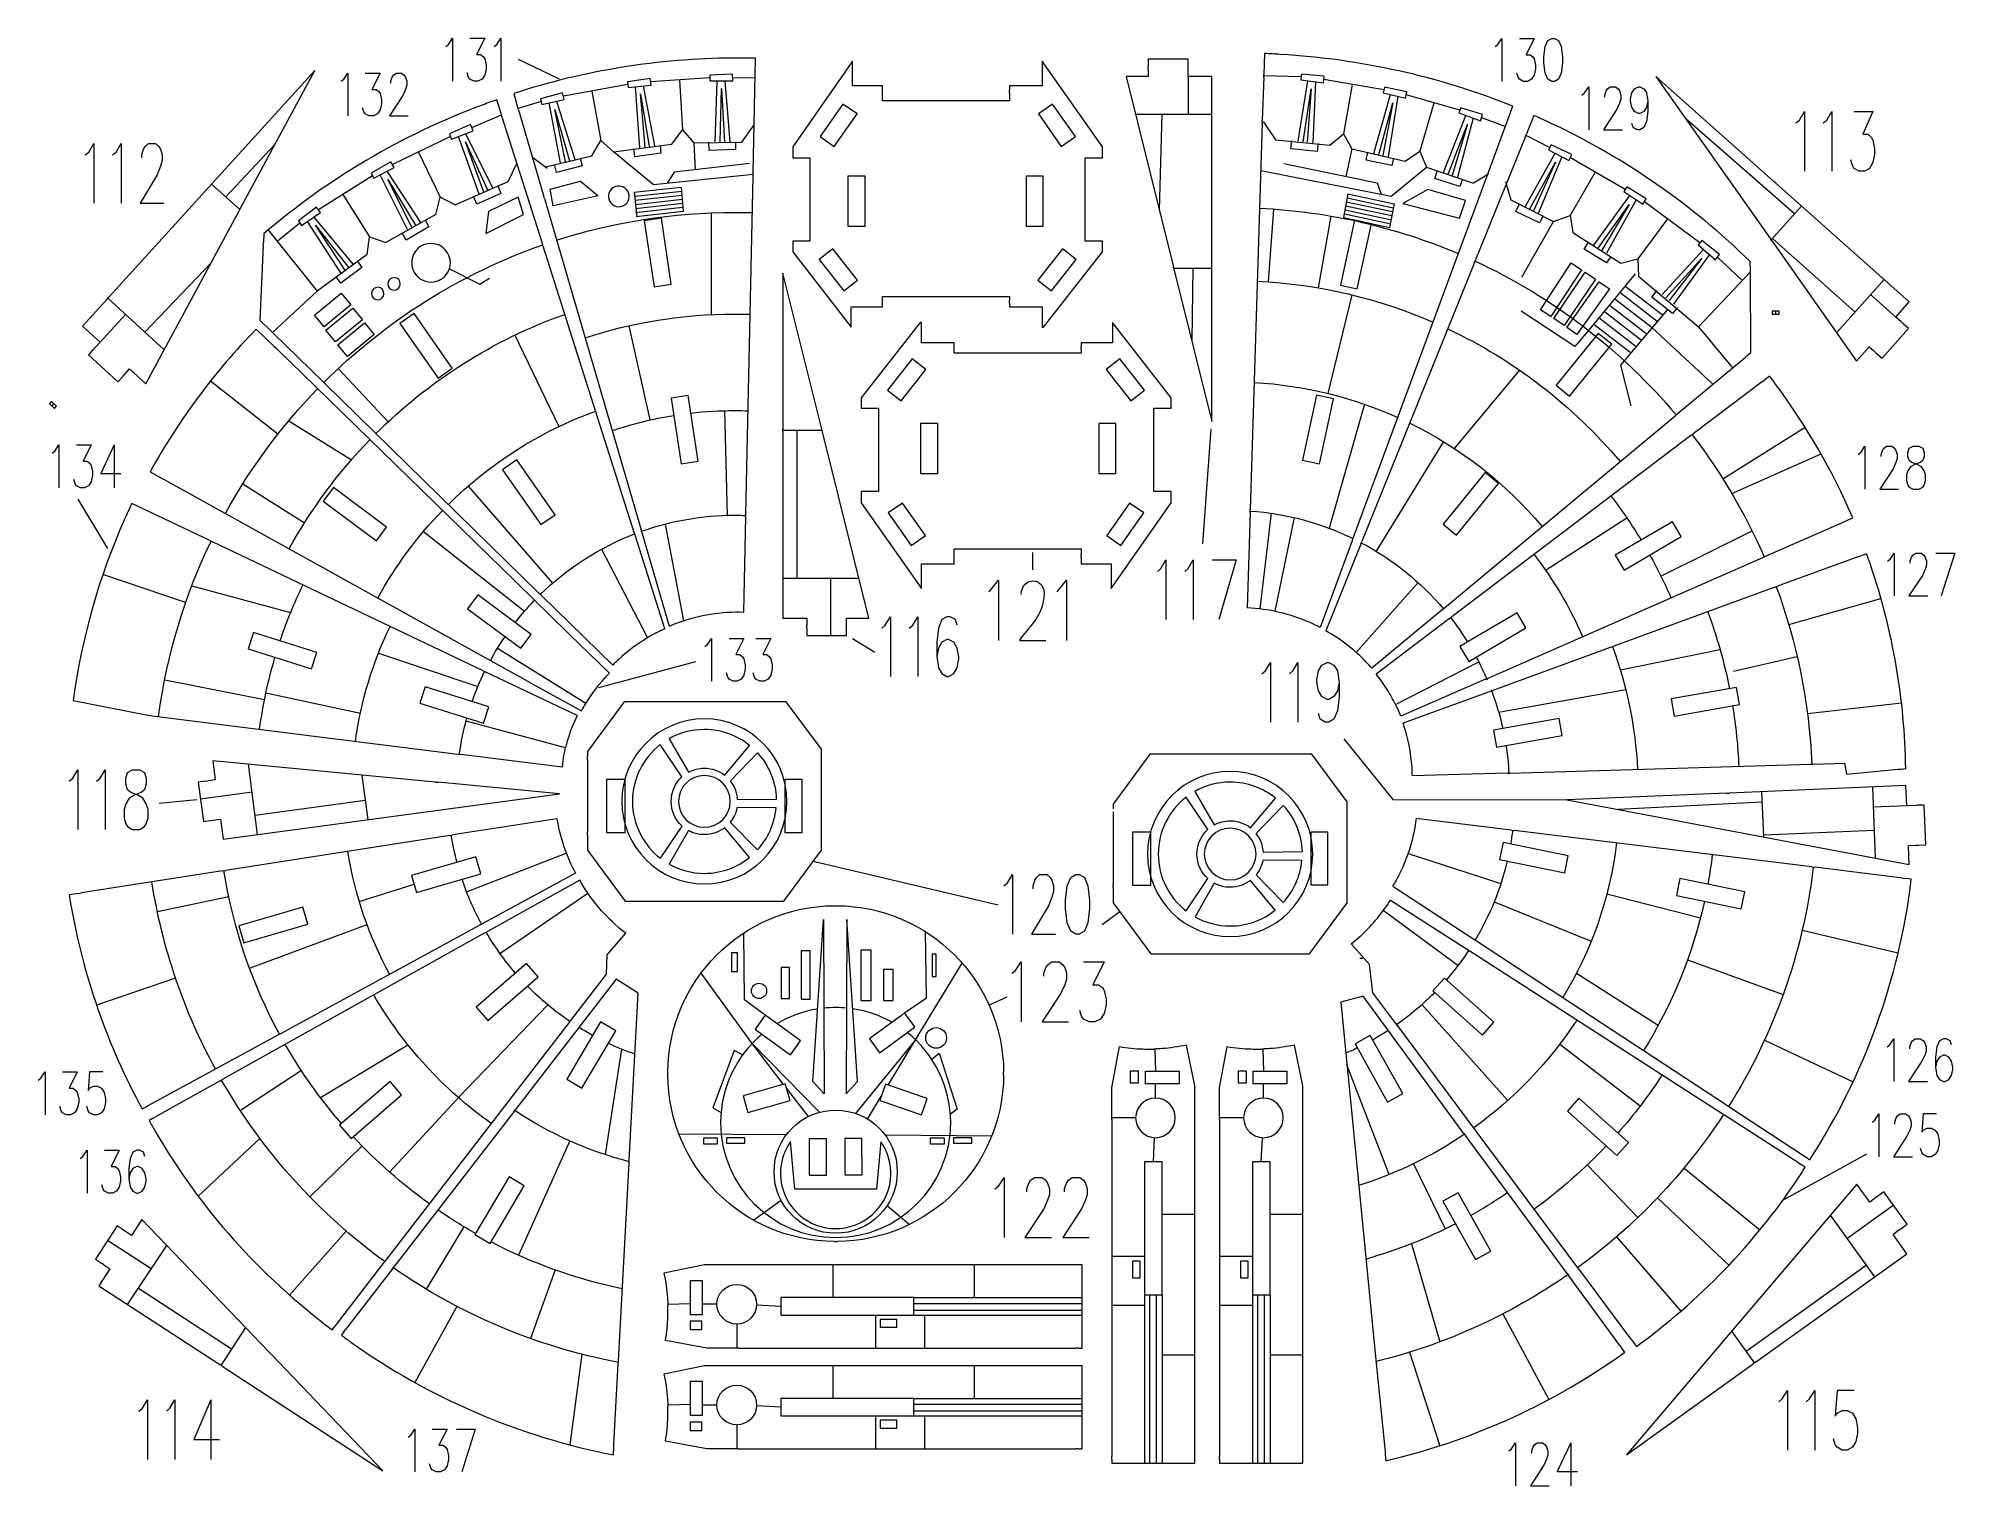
# Model space of a CAD drawing. Header units: millimetres. Extents: x -182 to 184, y -139 to 138.
import ezdxf

# ---------------------------------------------------------------- set-up
doc = ezdxf.new("R2010")
doc.units = ezdxf.units.MM
doc.header["$MEASUREMENT"] = 0
doc.layers.add('Layer 1', color=7, linetype='Continuous')

msp = doc.modelspace()

# ---------------------------------------------------------------- linework, layer by layer
at = {"layer": 'Layer 1', "color": 5, "lineweight": 9}
for points in [[(-25.0798, -46.2165), (-23.0954, -46.2165), (-23.0954, -36.5593), (-25.0798, -36.5593), (-25.0798, -46.2165)], [(-49.8179, -40.6603), (-48.6273, -40.6603), (-48.6273, -37.0885), (-49.8179, -37.0885), (-49.8179, -40.6603)], [(-40.2932, -45.8197), (-38.7058, -45.8197), (-38.7058, -39.8665), (-40.2932, -39.8665), (-40.2932, -45.8197)], [(-36.4569, -45.952), (-34.7371, -45.952), (-34.7371, -36.6916), (-36.4569, -36.6916), (-36.4569, -45.952)], [(-20.7142, -46.2165), (-18.8622, -46.2165), (-18.8622, -40.2635), (-20.7142, -40.2635), (-20.7142, -46.2165)], [(-11.4533, -41.5863), (-10.6597, -41.5863), (-10.6597, -37.3531), (-11.4533, -37.3531), (-11.4533, -41.5863)], [(-55.1758, -73.6011), (-52.4638, -73.6011), (-52.4638, -72.5427), (-55.1758, -72.5427), (-55.1758, -73.6011)], [(-50.744, -73.4688), (-47.2382, -73.4688), (-47.2382, -72.4766), (-50.744, -72.4766), (-50.744, -73.4688)], [(-11.7841, -73.6011), (-9.0721, -73.6011), (-9.0721, -72.5427), (-11.7841, -72.5427), (-11.7841, -73.6011)], [(-7.3523, -73.4688), (-3.8465, -73.4688), (-3.8465, -72.4766), (-7.3523, -72.4766), (-7.3523, -73.4688)], [(-57.6937, -106.2305), (-55.3125, -106.2305), (-55.3125, -99.7923), (-57.6937, -99.7923), (-57.6937, -106.2305)], [(-57.6937, -109.1408), (-55.4889, -109.1408), (-55.4889, -107.5534), (-57.6937, -107.5534), (-57.6937, -109.1408)], [(-21.3575, -108.6998), (-18.1825, -108.6998), (-18.1825, -107.2006), (-21.3575, -107.2006), (-21.3575, -108.6998)], [(-57.6937, -125.5037), (-55.3125, -125.5037), (-55.3125, -119.0655), (-57.6937, -119.0655), (-57.6937, -125.5037)], [(-57.6937, -128.414), (-55.4889, -128.414), (-55.4889, -126.8266), (-57.6937, -126.8266), (-57.6937, -128.414)], [(-21.3575, -127.973), (-18.1825, -127.973), (-18.1825, -126.4738), (-21.3575, -126.4738), (-21.3575, -127.973)]]:
    msp.add_lwpolyline(points, close=True, dxfattribs=at)
for centre, major_axis in [((-44.5267, -44.3645), (0, 1.4552)), ((-10.66, -53.3603), (0, 1.9844))]:
    msp.add_ellipse(centre, major_axis=major_axis, ratio=1, dxfattribs=at)
at = {"layer": 'Layer 1', "color": 1, "lineweight": 9}
for centre, major_axis in [((-29.8756, -78.9443), (0, 11.7788)), ((-48.7861, -104.2902), (0, 3.7923)), ((-48.7861, -123.5634), (0, 3.7923))]:
    msp.add_ellipse(centre, major_axis=major_axis, ratio=1, dxfattribs=at)
for points, knots in [([(-104.4362, 136.2726), (-104.4362, 136.2726), (-103.9271, 136.6588), (-103.9271, 136.6588), (-103.9271, 136.6588), (-103.9271, 136.6588), (-103.1556, 137.8292), (-103.1556, 137.8292), (-103.1556, 137.8292), (-103.1556, 137.8292), (-103.1556, 129.6369), (-103.1556, 129.6369)], [0, 0, 0, 0, 0.25, 0.25, 0.25, 0.25, 0.5, 0.5, 0.5, 0.5, 1, 1, 1, 1]), ([(-99.8075, 137.8292), (-99.8075, 137.8292), (-96.9839, 137.8292), (-96.9839, 137.8292), (-96.9839, 137.8292), (-96.9839, 137.8292), (-98.5268, 134.7161), (-98.5268, 134.7161), (-98.5268, 134.7161), (-98.5268, 134.7161), (-97.7554, 134.7161), (-97.7554, 134.7161), (-97.7554, 134.7161), (-97.7554, 134.7161), (-97.2385, 134.3182), (-97.2385, 134.3182), (-97.2385, 134.3182), (-97.2385, 134.3182), (-96.9839, 133.932), (-96.9839, 133.932), (-96.9839, 133.932), (-96.9839, 133.932), (-96.7216, 132.7617), (-96.7216, 132.7617), (-96.7216, 132.7617), (-96.7216, 132.7617), (-96.7216, 131.9776), (-96.7216, 131.9776), (-96.7216, 131.9776), (-96.7216, 131.9776), (-96.9839, 130.8072), (-96.9839, 130.8072), (-96.9839, 130.8072), (-96.9839, 130.8072), (-97.4931, 130.0348), (-97.4931, 130.0348), (-97.4931, 130.0348), (-97.4931, 130.0348), (-98.2645, 129.6369), (-98.2645, 129.6369), (-98.2645, 129.6369), (-98.2645, 129.6369), (-99.036, 129.6369), (-99.036, 129.6369), (-99.036, 129.6369), (-99.036, 129.6369), (-99.8075, 130.0348), (-99.8075, 130.0348), (-99.8075, 130.0348), (-99.8075, 130.0348), (-100.0698, 130.421), (-100.0698, 130.421), (-100.0698, 130.421), (-100.0698, 130.421), (-100.3243, 131.2051), (-100.3243, 131.2051)], [0, 0, 0, 0, 0.06666667, 0.06666667, 0.06666667, 0.06666667, 0.13333333, 0.13333333, 0.13333333, 0.13333333, 0.2, 0.2, 0.2, 0.2, 0.26666667, 0.26666667, 0.26666667, 0.26666667, 0.33333333, 0.33333333, 0.33333333, 0.33333333, 0.4, 0.4, 0.4, 0.4, 0.46666667, 0.46666667, 0.46666667, 0.46666667, 0.53333333, 0.53333333, 0.53333333, 0.53333333, 0.6, 0.6, 0.6, 0.6, 0.66666667, 0.66666667, 0.66666667, 0.66666667, 0.73333333, 0.73333333, 0.73333333, 0.73333333, 0.8, 0.8, 0.8, 0.8, 0.86666667, 0.86666667, 0.86666667, 0.86666667, 1, 1, 1, 1]), ([(-95.1787, 136.2726), (-95.1787, 136.2726), (-94.6695, 136.6588), (-94.6695, 136.6588), (-94.6695, 136.6588), (-94.6695, 136.6588), (-93.898, 137.8292), (-93.898, 137.8292), (-93.898, 137.8292), (-93.898, 137.8292), (-93.898, 129.6369), (-93.898, 129.6369)], [0, 0, 0, 0, 0.25, 0.25, 0.25, 0.25, 0.5, 0.5, 0.5, 0.5, 1, 1, 1, 1]), ([(96.2469, 136.2355), (96.2469, 136.2355), (96.756, 136.6217), (96.756, 136.6217), (96.756, 136.6217), (96.756, 136.6217), (97.5275, 137.7921), (97.5275, 137.7921), (97.5275, 137.7921), (97.5275, 137.7921), (97.5275, 129.5997), (97.5275, 129.5997)], [0, 0, 0, 0, 0.25, 0.25, 0.25, 0.25, 0.5, 0.5, 0.5, 0.5, 1, 1, 1, 1]), ([(100.8756, 137.7921), (100.8756, 137.7921), (103.6992, 137.7921), (103.6992, 137.7921), (103.6992, 137.7921), (103.6992, 137.7921), (102.1563, 134.6789), (102.1563, 134.6789), (102.1563, 134.6789), (102.1563, 134.6789), (102.9277, 134.6789), (102.9277, 134.6789), (102.9277, 134.6789), (102.9277, 134.6789), (103.4446, 134.2811), (103.4446, 134.2811), (103.4446, 134.2811), (103.4446, 134.2811), (103.6992, 133.8949), (103.6992, 133.8949), (103.6992, 133.8949), (103.6992, 133.8949), (103.9615, 132.7245), (103.9615, 132.7245), (103.9615, 132.7245), (103.9615, 132.7245), (103.9615, 131.9404), (103.9615, 131.9404), (103.9615, 131.9404), (103.9615, 131.9404), (103.6992, 130.77), (103.6992, 130.77), (103.6992, 130.77), (103.6992, 130.77), (103.19, 129.9977), (103.19, 129.9977), (103.19, 129.9977), (103.19, 129.9977), (102.4186, 129.5997), (102.4186, 129.5997), (102.4186, 129.5997), (102.4186, 129.5997), (101.6471, 129.5997), (101.6471, 129.5997), (101.6471, 129.5997), (101.6471, 129.5997), (100.8756, 129.9977), (100.8756, 129.9977), (100.8756, 129.9977), (100.8756, 129.9977), (100.6133, 130.3839), (100.6133, 130.3839), (100.6133, 130.3839), (100.6133, 130.3839), (100.3588, 131.168), (100.3588, 131.168)], [0, 0, 0, 0, 0.06666667, 0.06666667, 0.06666667, 0.06666667, 0.13333333, 0.13333333, 0.13333333, 0.13333333, 0.2, 0.2, 0.2, 0.2, 0.26666667, 0.26666667, 0.26666667, 0.26666667, 0.33333333, 0.33333333, 0.33333333, 0.33333333, 0.4, 0.4, 0.4, 0.4, 0.46666667, 0.46666667, 0.46666667, 0.46666667, 0.53333333, 0.53333333, 0.53333333, 0.53333333, 0.6, 0.6, 0.6, 0.6, 0.66666667, 0.66666667, 0.66666667, 0.66666667, 0.73333333, 0.73333333, 0.73333333, 0.73333333, 0.8, 0.8, 0.8, 0.8, 0.86666667, 0.86666667, 0.86666667, 0.86666667, 1, 1, 1, 1]), ([(107.0473, 137.7921), (107.0473, 137.7921), (106.2759, 137.4059), (106.2759, 137.4059), (106.2759, 137.4059), (106.2759, 137.4059), (105.759, 136.2355), (105.759, 136.2355), (105.759, 136.2355), (105.759, 136.2355), (105.5044, 134.2811), (105.5044, 134.2811), (105.5044, 134.2811), (105.5044, 134.2811), (105.5044, 133.1107), (105.5044, 133.1107), (105.5044, 133.1107), (105.5044, 133.1107), (105.759, 131.168), (105.759, 131.168), (105.759, 131.168), (105.759, 131.168), (106.2759, 129.9977), (106.2759, 129.9977), (106.2759, 129.9977), (106.2759, 129.9977), (107.0473, 129.5997), (107.0473, 129.5997), (107.0473, 129.5997), (107.0473, 129.5997), (107.5565, 129.5997), (107.5565, 129.5997), (107.5565, 129.5997), (107.5565, 129.5997), (108.328, 129.9977), (108.328, 129.9977), (108.328, 129.9977), (108.328, 129.9977), (108.8448, 131.168), (108.8448, 131.168), (108.8448, 131.168), (108.8448, 131.168), (109.0994, 133.1107), (109.0994, 133.1107), (109.0994, 133.1107), (109.0994, 133.1107), (109.0994, 134.2811), (109.0994, 134.2811), (109.0994, 134.2811), (109.0994, 134.2811), (108.8448, 136.2355), (108.8448, 136.2355), (108.8448, 136.2355), (108.8448, 136.2355), (108.328, 137.4059), (108.328, 137.4059), (108.328, 137.4059), (108.328, 137.4059), (107.5565, 137.7921), (107.5565, 137.7921), (107.5565, 137.7921), (107.5565, 137.7921), (107.0473, 137.7921), (107.0473, 137.7921)], [0, 0, 0, 0, 0.05882353, 0.05882353, 0.05882353, 0.05882353, 0.11764706, 0.11764706, 0.11764706, 0.11764706, 0.17647059, 0.17647059, 0.17647059, 0.17647059, 0.23529412, 0.23529412, 0.23529412, 0.23529412, 0.29411765, 0.29411765, 0.29411765, 0.29411765, 0.35294118, 0.35294118, 0.35294118, 0.35294118, 0.41176471, 0.41176471, 0.41176471, 0.41176471, 0.47058824, 0.47058824, 0.47058824, 0.47058824, 0.52941176, 0.52941176, 0.52941176, 0.52941176, 0.58823529, 0.58823529, 0.58823529, 0.58823529, 0.64705882, 0.64705882, 0.64705882, 0.64705882, 0.70588235, 0.70588235, 0.70588235, 0.70588235, 0.76470588, 0.76470588, 0.76470588, 0.76470588, 0.82352941, 0.82352941, 0.82352941, 0.82352941, 0.88235294, 0.88235294, 0.88235294, 0.88235294, 1, 1, 1, 1]), ([(-124.441, 129.6241), (-124.441, 129.6241), (-123.9319, 130.0103), (-123.9319, 130.0103), (-123.9319, 130.0103), (-123.9319, 130.0103), (-123.1604, 131.1807), (-123.1604, 131.1807), (-123.1604, 131.1807), (-123.1604, 131.1807), (-123.1604, 122.9884), (-123.1604, 122.9884)], [0, 0, 0, 0, 0.25, 0.25, 0.25, 0.25, 0.5, 0.5, 0.5, 0.5, 1, 1, 1, 1]), ([(-119.8123, 131.1807), (-119.8123, 131.1807), (-116.9887, 131.1807), (-116.9887, 131.1807), (-116.9887, 131.1807), (-116.9887, 131.1807), (-118.5316, 128.0676), (-118.5316, 128.0676), (-118.5316, 128.0676), (-118.5316, 128.0676), (-117.7602, 128.0676), (-117.7602, 128.0676), (-117.7602, 128.0676), (-117.7602, 128.0676), (-117.2433, 127.6696), (-117.2433, 127.6696), (-117.2433, 127.6696), (-117.2433, 127.6696), (-116.9887, 127.2835), (-116.9887, 127.2835), (-116.9887, 127.2835), (-116.9887, 127.2835), (-116.7264, 126.1131), (-116.7264, 126.1131), (-116.7264, 126.1131), (-116.7264, 126.1131), (-116.7264, 125.329), (-116.7264, 125.329), (-116.7264, 125.329), (-116.7264, 125.329), (-116.9887, 124.1587), (-116.9887, 124.1587), (-116.9887, 124.1587), (-116.9887, 124.1587), (-117.4979, 123.3862), (-117.4979, 123.3862), (-117.4979, 123.3862), (-117.4979, 123.3862), (-118.2693, 122.9884), (-118.2693, 122.9884), (-118.2693, 122.9884), (-118.2693, 122.9884), (-119.0408, 122.9884), (-119.0408, 122.9884), (-119.0408, 122.9884), (-119.0408, 122.9884), (-119.8123, 123.3862), (-119.8123, 123.3862), (-119.8123, 123.3862), (-119.8123, 123.3862), (-120.0746, 123.7724), (-120.0746, 123.7724), (-120.0746, 123.7724), (-120.0746, 123.7724), (-120.3291, 124.5566), (-120.3291, 124.5566)], [0, 0, 0, 0, 0.06666667, 0.06666667, 0.06666667, 0.06666667, 0.13333333, 0.13333333, 0.13333333, 0.13333333, 0.2, 0.2, 0.2, 0.2, 0.26666667, 0.26666667, 0.26666667, 0.26666667, 0.33333333, 0.33333333, 0.33333333, 0.33333333, 0.4, 0.4, 0.4, 0.4, 0.46666667, 0.46666667, 0.46666667, 0.46666667, 0.53333333, 0.53333333, 0.53333333, 0.53333333, 0.6, 0.6, 0.6, 0.6, 0.66666667, 0.66666667, 0.66666667, 0.66666667, 0.73333333, 0.73333333, 0.73333333, 0.73333333, 0.8, 0.8, 0.8, 0.8, 0.86666667, 0.86666667, 0.86666667, 0.86666667, 1, 1, 1, 1]), ([(-114.9289, 129.2379), (-114.9289, 129.2379), (-114.9289, 129.6241), (-114.9289, 129.6241), (-114.9289, 129.6241), (-114.9289, 129.6241), (-114.6743, 130.4083), (-114.6743, 130.4083), (-114.6743, 130.4083), (-114.6743, 130.4083), (-114.412, 130.7945), (-114.412, 130.7945), (-114.412, 130.7945), (-114.412, 130.7945), (-113.9028, 131.1807), (-113.9028, 131.1807), (-113.9028, 131.1807), (-113.9028, 131.1807), (-112.8691, 131.1807), (-112.8691, 131.1807), (-112.8691, 131.1807), (-112.8691, 131.1807), (-112.3599, 130.7945), (-112.3599, 130.7945), (-112.3599, 130.7945), (-112.3599, 130.7945), (-112.0976, 130.4083), (-112.0976, 130.4083), (-112.0976, 130.4083), (-112.0976, 130.4083), (-111.8431, 129.6241), (-111.8431, 129.6241), (-111.8431, 129.6241), (-111.8431, 129.6241), (-111.8431, 128.84), (-111.8431, 128.84), (-111.8431, 128.84), (-111.8431, 128.84), (-112.0976, 128.0676), (-112.0976, 128.0676), (-112.0976, 128.0676), (-112.0976, 128.0676), (-112.6145, 126.8973), (-112.6145, 126.8973), (-112.6145, 126.8973), (-112.6145, 126.8973), (-115.1835, 122.9884), (-115.1835, 122.9884), (-115.1835, 122.9884), (-115.1835, 122.9884), (-111.5885, 122.9884), (-111.5885, 122.9884)], [0, 0, 0, 0, 0.07142857, 0.07142857, 0.07142857, 0.07142857, 0.14285714, 0.14285714, 0.14285714, 0.14285714, 0.21428571, 0.21428571, 0.21428571, 0.21428571, 0.28571429, 0.28571429, 0.28571429, 0.28571429, 0.35714286, 0.35714286, 0.35714286, 0.35714286, 0.42857143, 0.42857143, 0.42857143, 0.42857143, 0.5, 0.5, 0.5, 0.5, 0.57142857, 0.57142857, 0.57142857, 0.57142857, 0.64285714, 0.64285714, 0.64285714, 0.64285714, 0.71428571, 0.71428571, 0.71428571, 0.71428571, 0.78571429, 0.78571429, 0.78571429, 0.78571429, 0.85714286, 0.85714286, 0.85714286, 0.85714286, 1, 1, 1, 1]), ([(-69.5447, 128.4399), (-69.5447, 128.4399), (-69.6554, 129.5018), (-69.6554, 129.5018), (-69.6554, 129.5018), (-69.6554, 129.5018), (-65.3535, 130.153), (-65.3535, 130.153), (-65.3535, 130.153), (-65.3535, 130.153), (-65.1776, 128.8945), (-65.1776, 128.8945), (-65.1776, 128.8945), (-65.1776, 128.8945), (-69.5447, 128.4399), (-69.5447, 128.4399)], [0, 0, 0, 0, 0.2, 0.2, 0.2, 0.2, 0.4, 0.4, 0.4, 0.4, 0.6, 0.6, 0.6, 0.6, 1, 1, 1, 1]), ([(-53.9259, 129.729), (-53.9259, 129.729), (-53.9217, 130.7966), (-53.9217, 130.7966), (-53.9217, 130.7966), (-53.9217, 130.7966), (-49.5747, 130.9815), (-49.5747, 130.9815), (-49.5747, 130.9815), (-49.5747, 130.9815), (-49.5351, 129.7113), (-49.5351, 129.7113), (-49.5351, 129.7113), (-49.5351, 129.7113), (-53.9259, 129.729), (-53.9259, 129.729)], [0, 0, 0, 0, 0.2, 0.2, 0.2, 0.2, 0.4, 0.4, 0.4, 0.4, 0.6, 0.6, 0.6, 0.6, 1, 1, 1, 1]), ([(59.0401, 129.9048), (59.0401, 129.9048), (59.1814, 130.9631), (59.1814, 130.9631), (59.1814, 130.9631), (59.1814, 130.9631), (63.5161, 130.588), (63.5161, 130.588), (63.5161, 130.588), (63.5161, 130.588), (63.3922, 129.3233), (63.3922, 129.3233), (63.3922, 129.3233), (63.3922, 129.3233), (59.0401, 129.9048), (59.0401, 129.9048)], [0, 0, 0, 0, 0.2, 0.2, 0.2, 0.2, 0.4, 0.4, 0.4, 0.4, 0.6, 0.6, 0.6, 0.6, 1, 1, 1, 1]), ([(74.8278, 127.4335), (74.8278, 127.4335), (75.0843, 128.4699), (75.0843, 128.4699), (75.0843, 128.4699), (75.0843, 128.4699), (79.3517, 127.6218), (79.3517, 127.6218), (79.3517, 127.6218), (79.3517, 127.6218), (79.0899, 126.3783), (79.0899, 126.3783), (79.0899, 126.3783), (79.0899, 126.3783), (74.8278, 127.4335), (74.8278, 127.4335)], [0, 0, 0, 0, 0.2, 0.2, 0.2, 0.2, 0.4, 0.4, 0.4, 0.4, 0.6, 0.6, 0.6, 0.6, 1, 1, 1, 1]), ([(112.8274, 126.9844), (112.8274, 126.9844), (113.3365, 127.3705), (113.3365, 127.3705), (113.3365, 127.3705), (113.3365, 127.3705), (114.108, 128.5409), (114.108, 128.5409), (114.108, 128.5409), (114.108, 128.5409), (114.108, 120.3486), (114.108, 120.3486)], [0, 0, 0, 0, 0.25, 0.25, 0.25, 0.25, 0.5, 0.5, 0.5, 0.5, 1, 1, 1, 1]), ([(117.1938, 126.5982), (117.1938, 126.5982), (117.1938, 126.9844), (117.1938, 126.9844), (117.1938, 126.9844), (117.1938, 126.9844), (117.4561, 127.7685), (117.4561, 127.7685), (117.4561, 127.7685), (117.4561, 127.7685), (117.7107, 128.1547), (117.7107, 128.1547), (117.7107, 128.1547), (117.7107, 128.1547), (118.2276, 128.5409), (118.2276, 128.5409), (118.2276, 128.5409), (118.2276, 128.5409), (119.2537, 128.5409), (119.2537, 128.5409), (119.2537, 128.5409), (119.2537, 128.5409), (119.7705, 128.1547), (119.7705, 128.1547), (119.7705, 128.1547), (119.7705, 128.1547), (120.0251, 127.7685), (120.0251, 127.7685), (120.0251, 127.7685), (120.0251, 127.7685), (120.2797, 126.9844), (120.2797, 126.9844), (120.2797, 126.9844), (120.2797, 126.9844), (120.2797, 126.2003), (120.2797, 126.2003), (120.2797, 126.2003), (120.2797, 126.2003), (120.0251, 125.4278), (120.0251, 125.4278), (120.0251, 125.4278), (120.0251, 125.4278), (119.5082, 124.2575), (119.5082, 124.2575), (119.5082, 124.2575), (119.5082, 124.2575), (116.9393, 120.3486), (116.9393, 120.3486), (116.9393, 120.3486), (116.9393, 120.3486), (120.542, 120.3486), (120.542, 120.3486)], [0, 0, 0, 0, 0.07142857, 0.07142857, 0.07142857, 0.07142857, 0.14285714, 0.14285714, 0.14285714, 0.14285714, 0.21428571, 0.21428571, 0.21428571, 0.21428571, 0.28571429, 0.28571429, 0.28571429, 0.28571429, 0.35714286, 0.35714286, 0.35714286, 0.35714286, 0.42857143, 0.42857143, 0.42857143, 0.42857143, 0.5, 0.5, 0.5, 0.5, 0.57142857, 0.57142857, 0.57142857, 0.57142857, 0.64285714, 0.64285714, 0.64285714, 0.64285714, 0.71428571, 0.71428571, 0.71428571, 0.71428571, 0.78571429, 0.78571429, 0.78571429, 0.78571429, 0.85714286, 0.85714286, 0.85714286, 0.85714286, 1, 1, 1, 1]), ([(125.4253, 125.814), (125.4253, 125.814), (125.1708, 124.6437), (125.1708, 124.6437), (125.1708, 124.6437), (125.1708, 124.6437), (124.6539, 123.8595), (124.6539, 123.8595), (124.6539, 123.8595), (124.6539, 123.8595), (123.8824, 123.4733), (123.8824, 123.4733), (123.8824, 123.4733), (123.8824, 123.4733), (123.6278, 123.4733), (123.6278, 123.4733), (123.6278, 123.4733), (123.6278, 123.4733), (122.8564, 123.8595), (122.8564, 123.8595), (122.8564, 123.8595), (122.8564, 123.8595), (122.3395, 124.6437), (122.3395, 124.6437), (122.3395, 124.6437), (122.3395, 124.6437), (122.0849, 125.814), (122.0849, 125.814), (122.0849, 125.814), (122.0849, 125.814), (122.0849, 126.2003), (122.0849, 126.2003), (122.0849, 126.2003), (122.0849, 126.2003), (122.3395, 127.3705), (122.3395, 127.3705), (122.3395, 127.3705), (122.3395, 127.3705), (122.8564, 128.1547), (122.8564, 128.1547), (122.8564, 128.1547), (122.8564, 128.1547), (123.6278, 128.5409), (123.6278, 128.5409), (123.6278, 128.5409), (123.6278, 128.5409), (123.8824, 128.5409), (123.8824, 128.5409), (123.8824, 128.5409), (123.8824, 128.5409), (124.6539, 128.1547), (124.6539, 128.1547), (124.6539, 128.1547), (124.6539, 128.1547), (125.1708, 127.3705), (125.1708, 127.3705), (125.1708, 127.3705), (125.1708, 127.3705), (125.4253, 125.814), (125.4253, 125.814), (125.4253, 125.814), (125.4253, 125.814), (125.4253, 123.8595), (125.4253, 123.8595), (125.4253, 123.8595), (125.4253, 123.8595), (125.1708, 121.9168), (125.1708, 121.9168), (125.1708, 121.9168), (125.1708, 121.9168), (124.6539, 120.7465), (124.6539, 120.7465), (124.6539, 120.7465), (124.6539, 120.7465), (123.8824, 120.3486), (123.8824, 120.3486), (123.8824, 120.3486), (123.8824, 120.3486), (123.3656, 120.3486), (123.3656, 120.3486), (123.3656, 120.3486), (123.3656, 120.3486), (122.5941, 120.7465), (122.5941, 120.7465), (122.5941, 120.7465), (122.5941, 120.7465), (122.3395, 121.5189), (122.3395, 121.5189)], [0, 0, 0, 0, 0.04347826, 0.04347826, 0.04347826, 0.04347826, 0.08695652, 0.08695652, 0.08695652, 0.08695652, 0.13043478, 0.13043478, 0.13043478, 0.13043478, 0.17391304, 0.17391304, 0.17391304, 0.17391304, 0.2173913, 0.2173913, 0.2173913, 0.2173913, 0.26086957, 0.26086957, 0.26086957, 0.26086957, 0.30434783, 0.30434783, 0.30434783, 0.30434783, 0.34782609, 0.34782609, 0.34782609, 0.34782609, 0.39130435, 0.39130435, 0.39130435, 0.39130435, 0.43478261, 0.43478261, 0.43478261, 0.43478261, 0.47826087, 0.47826087, 0.47826087, 0.47826087, 0.52173913, 0.52173913, 0.52173913, 0.52173913, 0.56521739, 0.56521739, 0.56521739, 0.56521739, 0.60869565, 0.60869565, 0.60869565, 0.60869565, 0.65217391, 0.65217391, 0.65217391, 0.65217391, 0.69565217, 0.69565217, 0.69565217, 0.69565217, 0.73913043, 0.73913043, 0.73913043, 0.73913043, 0.7826087, 0.7826087, 0.7826087, 0.7826087, 0.82608696, 0.82608696, 0.82608696, 0.82608696, 0.86956522, 0.86956522, 0.86956522, 0.86956522, 0.91304348, 0.91304348, 0.91304348, 0.91304348, 1, 1, 1, 1]), ([(-86.0497, 125.1963), (-86.0497, 125.1963), (-86.2822, 126.2383), (-86.2822, 126.2383), (-86.2822, 126.2383), (-86.2822, 126.2383), (-82.0842, 127.3816), (-82.0842, 127.3816), (-82.0842, 127.3816), (-82.0842, 127.3816), (-81.7642, 126.1518), (-81.7642, 126.1518), (-81.7642, 126.1518), (-81.7642, 126.1518), (-86.0497, 125.1963), (-86.0497, 125.1963)], [0, 0, 0, 0, 0.2, 0.2, 0.2, 0.2, 0.4, 0.4, 0.4, 0.4, 0.6, 0.6, 0.6, 0.6, 1, 1, 1, 1]), ([(-103.3014, 118.5505), (-103.3014, 118.5505), (-103.6934, 119.5435), (-103.6934, 119.5435), (-103.6934, 119.5435), (-103.6934, 119.5435), (-99.7249, 121.3271), (-99.7249, 121.3271), (-99.7249, 121.3271), (-99.7249, 121.3271), (-99.2171, 120.1622), (-99.2171, 120.1622), (-99.2171, 120.1622), (-99.2171, 120.1622), (-103.3014, 118.5505), (-103.3014, 118.5505)], [0, 0, 0, 0, 0.2, 0.2, 0.2, 0.2, 0.4, 0.4, 0.4, 0.4, 0.6, 0.6, 0.6, 0.6, 1, 1, 1, 1]), ([(89.3055, 123.5554), (89.3055, 123.5554), (89.6672, 124.5599), (89.6672, 124.5599), (89.6672, 124.5599), (89.6672, 124.5599), (93.8248, 123.2773), (93.8248, 123.2773), (93.8248, 123.2773), (93.8248, 123.2773), (93.4365, 122.0673), (93.4365, 122.0673), (93.4365, 122.0673), (93.4365, 122.0673), (89.3055, 123.5554), (89.3055, 123.5554)], [0, 0, 0, 0, 0.2, 0.2, 0.2, 0.2, 0.4, 0.4, 0.4, 0.4, 0.6, 0.6, 0.6, 0.6, 1, 1, 1, 1]), ([(153.7302, 121.638), (153.7302, 121.638), (154.3881, 122.1916), (154.3881, 122.1916), (154.3881, 122.1916), (154.3881, 122.1916), (155.3701, 123.8201), (155.3701, 123.8201), (155.3701, 123.8201), (155.3701, 123.8201), (155.3701, 112.4207), (155.3701, 112.4207)], [0, 0, 0, 0, 0.25, 0.25, 0.25, 0.25, 0.5, 0.5, 0.5, 0.5, 1, 1, 1, 1]), ([(158.9641, 121.638), (158.9641, 121.638), (159.622, 122.1916), (159.622, 122.1916), (159.622, 122.1916), (159.622, 122.1916), (160.6039, 123.8201), (160.6039, 123.8201), (160.6039, 123.8201), (160.6039, 123.8201), (160.6039, 112.4207), (160.6039, 112.4207)], [0, 0, 0, 0, 0.25, 0.25, 0.25, 0.25, 0.5, 0.5, 0.5, 0.5, 1, 1, 1, 1]), ([(164.8559, 123.8201), (164.8559, 123.8201), (168.4597, 123.8201), (168.4597, 123.8201), (168.4597, 123.8201), (168.4597, 123.8201), (166.4957, 119.472), (166.4957, 119.472), (166.4957, 119.472), (166.4957, 119.472), (167.4777, 119.472), (167.4777, 119.472), (167.4777, 119.472), (167.4777, 119.472), (168.1356, 118.9346), (168.1356, 118.9346), (168.1356, 118.9346), (168.1356, 118.9346), (168.4597, 118.381), (168.4597, 118.381), (168.4597, 118.381), (168.4597, 118.381), (168.7837, 116.7524), (168.7837, 116.7524), (168.7837, 116.7524), (168.7837, 116.7524), (168.7837, 115.6777), (168.7837, 115.6777), (168.7837, 115.6777), (168.7837, 115.6777), (168.4597, 114.0492), (168.4597, 114.0492), (168.4597, 114.0492), (168.4597, 114.0492), (167.8018, 112.9581), (167.8018, 112.9581), (167.8018, 112.9581), (167.8018, 112.9581), (166.8198, 112.4207), (166.8198, 112.4207), (166.8198, 112.4207), (166.8198, 112.4207), (165.8379, 112.4207), (165.8379, 112.4207), (165.8379, 112.4207), (165.8379, 112.4207), (164.8559, 112.9581), (164.8559, 112.9581), (164.8559, 112.9581), (164.8559, 112.9581), (164.5318, 113.4955), (164.5318, 113.4955), (164.5318, 113.4955), (164.5318, 113.4955), (164.2078, 114.5866), (164.2078, 114.5866)], [0, 0, 0, 0, 0.06666667, 0.06666667, 0.06666667, 0.06666667, 0.13333333, 0.13333333, 0.13333333, 0.13333333, 0.2, 0.2, 0.2, 0.2, 0.26666667, 0.26666667, 0.26666667, 0.26666667, 0.33333333, 0.33333333, 0.33333333, 0.33333333, 0.4, 0.4, 0.4, 0.4, 0.46666667, 0.46666667, 0.46666667, 0.46666667, 0.53333333, 0.53333333, 0.53333333, 0.53333333, 0.6, 0.6, 0.6, 0.6, 0.66666667, 0.66666667, 0.66666667, 0.66666667, 0.73333333, 0.73333333, 0.73333333, 0.73333333, 0.8, 0.8, 0.8, 0.8, 0.86666667, 0.86666667, 0.86666667, 0.86666667, 1, 1, 1, 1]), ([(-173.3617, 115.5126), (-173.3617, 115.5126), (-172.7038, 116.0663), (-172.7038, 116.0663), (-172.7038, 116.0663), (-172.7038, 116.0663), (-171.7218, 117.6948), (-171.7218, 117.6948), (-171.7218, 117.6948), (-171.7218, 117.6948), (-171.7218, 106.2953), (-171.7218, 106.2953)], [0, 0, 0, 0, 0.25, 0.25, 0.25, 0.25, 0.5, 0.5, 0.5, 0.5, 1, 1, 1, 1]), ([(-168.1278, 115.5126), (-168.1278, 115.5126), (-167.4699, 116.0663), (-167.4699, 116.0663), (-167.4699, 116.0663), (-167.4699, 116.0663), (-166.488, 117.6948), (-166.488, 117.6948), (-166.488, 117.6948), (-166.488, 117.6948), (-166.488, 106.2953), (-166.488, 106.2953)], [0, 0, 0, 0, 0.25, 0.25, 0.25, 0.25, 0.5, 0.5, 0.5, 0.5, 1, 1, 1, 1]), ([(-162.5601, 114.9752), (-162.5601, 114.9752), (-162.5601, 115.5126), (-162.5601, 115.5126), (-162.5601, 115.5126), (-162.5601, 115.5126), (-162.236, 116.6037), (-162.236, 116.6037), (-162.236, 116.6037), (-162.236, 116.6037), (-161.9022, 117.1411), (-161.9022, 117.1411), (-161.9022, 117.1411), (-161.9022, 117.1411), (-161.254, 117.6948), (-161.254, 117.6948), (-161.254, 117.6948), (-161.254, 117.6948), (-159.9382, 117.6948), (-159.9382, 117.6948), (-159.9382, 117.6948), (-159.9382, 117.6948), (-159.2901, 117.1411), (-159.2901, 117.1411), (-159.2901, 117.1411), (-159.2901, 117.1411), (-158.9563, 116.6037), (-158.9563, 116.6037), (-158.9563, 116.6037), (-158.9563, 116.6037), (-158.6322, 115.5126), (-158.6322, 115.5126), (-158.6322, 115.5126), (-158.6322, 115.5126), (-158.6322, 114.4378), (-158.6322, 114.4378), (-158.6322, 114.4378), (-158.6322, 114.4378), (-158.9563, 113.3467), (-158.9563, 113.3467), (-158.9563, 113.3467), (-158.9563, 113.3467), (-159.6142, 111.7182), (-159.6142, 111.7182), (-159.6142, 111.7182), (-159.6142, 111.7182), (-162.8841, 106.2953), (-162.8841, 106.2953), (-162.8841, 106.2953), (-162.8841, 106.2953), (-158.3082, 106.2953), (-158.3082, 106.2953)], [0, 0, 0, 0, 0.07142857, 0.07142857, 0.07142857, 0.07142857, 0.14285714, 0.14285714, 0.14285714, 0.14285714, 0.21428571, 0.21428571, 0.21428571, 0.21428571, 0.28571429, 0.28571429, 0.28571429, 0.28571429, 0.35714286, 0.35714286, 0.35714286, 0.35714286, 0.42857143, 0.42857143, 0.42857143, 0.42857143, 0.5, 0.5, 0.5, 0.5, 0.57142857, 0.57142857, 0.57142857, 0.57142857, 0.64285714, 0.64285714, 0.64285714, 0.64285714, 0.71428571, 0.71428571, 0.71428571, 0.71428571, 0.78571429, 0.78571429, 0.78571429, 0.78571429, 0.85714286, 0.85714286, 0.85714286, 0.85714286, 1, 1, 1, 1]), ([(-63.4288, 117.3548), (-63.4288, 117.3548), (-63.2798, 115.8653), (-63.2798, 115.8653), (-63.2798, 115.8653), (-63.2798, 115.8653), (-68.2488, 115.1497), (-68.2488, 115.1497), (-68.2488, 115.1497), (-68.2488, 115.1497), (-68.4732, 116.7422), (-68.4732, 116.7422)], [0, 0, 0, 0, 0.25, 0.25, 0.25, 0.25, 0.5, 0.5, 0.5, 0.5, 1, 1, 1, 1]), ([(-49.0375, 118.0505), (-49.0375, 118.0505), (-49.0496, 116.5536), (-49.0496, 116.5536), (-49.0496, 116.5536), (-49.0496, 116.5536), (-54.0666, 116.3765), (-54.0666, 116.3765), (-54.0666, 116.3765), (-54.0666, 116.3765), (-54.1185, 117.9839), (-54.1185, 117.9839)], [0, 0, 0, 0, 0.25, 0.25, 0.25, 0.25, 0.5, 0.5, 0.5, 0.5, 1, 1, 1, 1]), ([(62.3878, 117.6951), (62.3878, 117.6951), (62.1836, 116.2122), (62.1836, 116.2122), (62.1836, 116.2122), (62.1836, 116.2122), (57.1853, 116.6811), (57.1853, 116.6811), (57.1853, 116.6811), (57.1853, 116.6811), (57.3404, 118.2818), (57.3404, 118.2818)], [0, 0, 0, 0, 0.25, 0.25, 0.25, 0.25, 0.5, 0.5, 0.5, 0.5, 1, 1, 1, 1]), ([(106.4379, 116.4852), (106.4379, 116.4852), (106.9321, 117.4316), (106.9321, 117.4316), (106.9321, 117.4316), (106.9321, 117.4316), (110.878, 115.5987), (110.878, 115.5987), (110.878, 115.5987), (110.878, 115.5987), (110.3297, 114.4524), (110.3297, 114.4524), (110.3297, 114.4524), (110.3297, 114.4524), (106.4379, 116.4852), (106.4379, 116.4852)], [0, 0, 0, 0, 0.2, 0.2, 0.2, 0.2, 0.4, 0.4, 0.4, 0.4, 0.6, 0.6, 0.6, 0.6, 1, 1, 1, 1]), ([(-118.1918, 111.0679), (-118.1918, 111.0679), (-118.6948, 112.0096), (-118.6948, 112.0096), (-118.6948, 112.0096), (-118.6948, 112.0096), (-114.9562, 114.2352), (-114.9562, 114.2352), (-114.9562, 114.2352), (-114.9562, 114.2352), (-114.3186, 113.136), (-114.3186, 113.136), (-114.3186, 113.136), (-114.3186, 113.136), (-118.1918, 111.0679), (-118.1918, 111.0679)], [0, 0, 0, 0, 0.2, 0.2, 0.2, 0.2, 0.4, 0.4, 0.4, 0.4, 0.6, 0.6, 0.6, 0.6, 1, 1, 1, 1]), ([(-78.6955, 114.891), (-78.6955, 114.891), (-78.3756, 113.4286), (-78.3756, 113.4286), (-78.3756, 113.4286), (-78.3756, 113.4286), (-83.2288, 112.1444), (-83.2288, 112.1444), (-83.2288, 112.1444), (-83.2288, 112.1444), (-83.6354, 113.7003), (-83.6354, 113.7003)], [0, 0, 0, 0, 0.25, 0.25, 0.25, 0.25, 0.5, 0.5, 0.5, 0.5, 1, 1, 1, 1]), ([(76.8166, 114.9304), (76.8166, 114.9304), (76.4509, 113.4788), (76.4509, 113.4788), (76.4509, 113.4788), (76.4509, 113.4788), (71.5342, 114.4929), (71.5342, 114.4929), (71.5342, 114.4929), (71.5342, 114.4929), (71.8639, 116.0669), (71.8639, 116.0669)], [0, 0, 0, 0, 0.25, 0.25, 0.25, 0.25, 0.5, 0.5, 0.5, 0.5, 1, 1, 1, 1]), ([(89.9976, 110.914), (89.9976, 110.914), (89.4846, 109.5077), (89.4846, 109.5077), (89.4846, 109.5077), (89.4846, 109.5077), (84.6983, 111.0221), (84.6983, 111.0221), (84.6983, 111.0221), (84.6983, 111.0221), (85.1881, 112.5539), (85.1881, 112.5539)], [0, 0, 0, 0, 0.25, 0.25, 0.25, 0.25, 0.5, 0.5, 0.5, 0.5, 1, 1, 1, 1]), ([(-94.4309, 109.5172), (-94.4309, 109.5172), (-93.887, 108.1226), (-93.887, 108.1226), (-93.887, 108.1226), (-93.887, 108.1226), (-98.4808, 106.0977), (-98.4808, 106.0977), (-98.4808, 106.0977), (-98.4808, 106.0977), (-99.125, 107.5713), (-99.125, 107.5713)], [0, 0, 0, 0, 0.25, 0.25, 0.25, 0.25, 0.5, 0.5, 0.5, 0.5, 1, 1, 1, 1]), ([(83.3745, 108.9039), (83.3745, 108.9039), (90.5444, 106.7849), (90.5444, 106.7849), (90.5444, 106.7849), (90.5444, 106.7849), (89.4299, 103.4017), (89.4299, 103.4017), (89.4299, 103.4017), (89.4299, 103.4017), (78.5907, 106.2535), (78.5907, 106.2535), (78.5907, 106.2535), (78.5907, 106.2535), (83.3745, 108.9039), (83.3745, 108.9039)], [0, 0, 0, 0, 0.2, 0.2, 0.2, 0.2, 0.4, 0.4, 0.4, 0.4, 0.6, 0.6, 0.6, 0.6, 1, 1, 1, 1]), ([(120.803, 108.5384), (120.803, 108.5384), (121.4006, 109.4231), (121.4006, 109.4231), (121.4006, 109.4231), (121.4006, 109.4231), (125.115, 107.1574), (125.115, 107.1574), (125.115, 107.1574), (125.115, 107.1574), (124.4411, 106.0801), (124.4411, 106.0801), (124.4411, 106.0801), (124.4411, 106.0801), (120.803, 108.5384), (120.803, 108.5384)], [0, 0, 0, 0, 0.2, 0.2, 0.2, 0.2, 0.4, 0.4, 0.4, 0.4, 0.6, 0.6, 0.6, 0.6, 1, 1, 1, 1]), ([(-132.0049, 102.0237), (-132.0049, 102.0237), (-132.6114, 102.9024), (-132.6114, 102.9024), (-132.6114, 102.9024), (-132.6114, 102.9024), (-129.149, 105.5372), (-129.149, 105.5372), (-129.149, 105.5372), (-129.149, 105.5372), (-128.3909, 104.5173), (-128.3909, 104.5173), (-128.3909, 104.5173), (-128.3909, 104.5173), (-132.0049, 102.0237), (-132.0049, 102.0237)], [0, 0, 0, 0, 0.2, 0.2, 0.2, 0.2, 0.4, 0.4, 0.4, 0.4, 0.6, 0.6, 0.6, 0.6, 1, 1, 1, 1]), ([(-108.3467, 103.1081), (-108.3467, 103.1081), (-107.647, 101.7847), (-107.647, 101.7847), (-107.647, 101.7847), (-107.647, 101.7847), (-111.9791, 99.2479), (-111.9791, 99.2479), (-111.9791, 99.2479), (-111.9791, 99.2479), (-112.7875, 100.6382), (-112.7875, 100.6382)], [0, 0, 0, 0, 0.25, 0.25, 0.25, 0.25, 0.5, 0.5, 0.5, 0.5, 1, 1, 1, 1]), ([(105.4145, 103.8664), (105.4145, 103.8664), (104.7161, 102.5423), (104.7161, 102.5423), (104.7161, 102.5423), (104.7161, 102.5423), (100.1785, 104.69), (100.1785, 104.69), (100.1785, 104.69), (100.1785, 104.69), (100.8709, 106.1415), (100.8709, 106.1415)], [0, 0, 0, 0, 0.25, 0.25, 0.25, 0.25, 0.5, 0.5, 0.5, 0.5, 1, 1, 1, 1]), ([(135.011, 98.3557), (135.011, 98.3557), (135.7104, 99.1624), (135.7104, 99.1624), (135.7104, 99.1624), (135.7104, 99.1624), (139.1264, 96.4676), (139.1264, 96.4676), (139.1264, 96.4676), (139.1264, 96.4676), (138.3281, 95.4789), (138.3281, 95.4789), (138.3281, 95.4789), (138.3281, 95.4789), (135.011, 98.3557), (135.011, 98.3557)], [0, 0, 0, 0, 0.2, 0.2, 0.2, 0.2, 0.4, 0.4, 0.4, 0.4, 0.6, 0.6, 0.6, 0.6, 1, 1, 1, 1]), ([(-119.4452, 96.4961), (-119.4452, 96.4961), (-129.0242, 89.4744), (-129.0242, 89.4744), (-129.0242, 89.4744), (-129.0242, 89.4744), (-137.5505, 81.572), (-137.5505, 81.572)], [0, 0, 0, 0, 0.33333333, 0.33333333, 0.33333333, 0.33333333, 1, 1, 1, 1]), ([(-107.0793, 98.593), (-105.0353, 98.5062), (-103.4487, 96.7789), (-103.5355, 94.735), (-103.5355, 94.735), (-103.6223, 92.691), (-105.3495, 91.1045), (-107.3935, 91.1912), (-107.3935, 91.1912), (-109.4375, 91.278), (-111.024, 93.0053), (-110.9373, 95.0492), (-110.9373, 95.0492), (-110.8505, 97.0932), (-109.1232, 98.6797), (-107.0793, 98.593)], [0, 0, 0, 0, 0.2, 0.2, 0.2, 0.2, 0.4, 0.4, 0.4, 0.4, 0.6, 0.6, 0.6, 0.6, 1, 1, 1, 1]), ([(118.3648, 96.115), (118.3648, 96.115), (117.5217, 94.8781), (117.5217, 94.8781), (117.5217, 94.8781), (117.5217, 94.8781), (113.2549, 97.5232), (113.2549, 97.5232), (113.2549, 97.5232), (113.2549, 97.5232), (114.1063, 98.8875), (114.1063, 98.8875)], [0, 0, 0, 0, 0.25, 0.25, 0.25, 0.25, 0.5, 0.5, 0.5, 0.5, 1, 1, 1, 1]), ([(-121.3216, 95.2304), (-121.3216, 95.2304), (-120.4764, 93.9948), (-120.4764, 93.9948), (-120.4764, 93.9948), (-120.4764, 93.9948), (-124.4933, 90.9837), (-124.4933, 90.9837), (-124.4933, 90.9837), (-124.4933, 90.9837), (-125.454, 92.2734), (-125.454, 92.2734)], [0, 0, 0, 0, 0.25, 0.25, 0.25, 0.25, 0.5, 0.5, 0.5, 0.5, 1, 1, 1, 1]), ([(122.9967, 92.8028), (122.9967, 92.8028), (113.7141, 81.5012), (113.7141, 81.5012), (113.7141, 81.5012), (113.7141, 81.5012), (111.479, 78.886), (111.479, 78.886), (111.479, 78.886), (111.479, 78.886), (101.2104, 85.6422), (101.2104, 85.6422)], [0, 0, 0, 0, 0.25, 0.25, 0.25, 0.25, 0.5, 0.5, 0.5, 0.5, 1, 1, 1, 1]), ([(112.7328, 93.5731), (112.7328, 93.5731), (110.7413, 94.8788), (110.7413, 94.8788), (110.7413, 94.8788), (110.7413, 94.8788), (104.8659, 85.9176), (104.8659, 85.9176), (104.8659, 85.9176), (104.8659, 85.9176), (106.8573, 84.6119), (106.8573, 84.6119), (106.8573, 84.6119), (106.8573, 84.6119), (112.7328, 93.5731), (112.7328, 93.5731)], [0, 0, 0, 0, 0.2, 0.2, 0.2, 0.2, 0.4, 0.4, 0.4, 0.4, 0.6, 0.6, 0.6, 0.6, 1, 1, 1, 1]), ([(115.4321, 91.7487), (115.4321, 91.7487), (113.4653, 93.0911), (113.4653, 93.0911), (113.4653, 93.0911), (113.4653, 93.0911), (107.4246, 84.2404), (107.4246, 84.2404), (107.4246, 84.2404), (107.4246, 84.2404), (109.3915, 82.898), (109.3915, 82.898), (109.3915, 82.898), (109.3915, 82.898), (115.4321, 91.7487), (115.4321, 91.7487)], [0, 0, 0, 0, 0.2, 0.2, 0.2, 0.2, 0.4, 0.4, 0.4, 0.4, 0.6, 0.6, 0.6, 0.6, 1, 1, 1, 1]), ([(123.6386, 92.3446), (123.6386, 92.3446), (135.0804, 82.6649), (135.0804, 82.6649), (135.0804, 82.6649), (135.0804, 82.6649), (141.6306, 74.8032), (141.6306, 74.8032)], [0, 0, 0, 0, 0.33333333, 0.33333333, 0.33333333, 0.33333333, 1, 1, 1, 1]), ([(-124.3965, 89.0914), (-124.3965, 89.0914), (-129.5222, 84.9104), (-129.5222, 84.9104), (-129.5222, 84.9104), (-129.5222, 84.9104), (-127.6826, 82.6551), (-127.6826, 82.6551), (-127.6826, 82.6551), (-127.6826, 82.6551), (-122.5569, 86.8361), (-122.5569, 86.8361), (-122.5569, 86.8361), (-122.5569, 86.8361), (-124.3965, 89.0914), (-124.3965, 89.0914)], [0, 0, 0, 0, 0.2, 0.2, 0.2, 0.2, 0.4, 0.4, 0.4, 0.4, 0.6, 0.6, 0.6, 0.6, 1, 1, 1, 1]), ([(131.1008, 86.3143), (131.1008, 86.3143), (130.1155, 85.1874), (130.1155, 85.1874), (130.1155, 85.1874), (130.1155, 85.1874), (126.1966, 88.3251), (126.1966, 88.3251), (126.1966, 88.3251), (126.1966, 88.3251), (127.2055, 89.5774), (127.2055, 89.5774)], [0, 0, 0, 0, 0.25, 0.25, 0.25, 0.25, 0.5, 0.5, 0.5, 0.5, 1, 1, 1, 1]), ([(-122.2013, 86.2176), (-122.2013, 86.2176), (-127.3269, 82.0366), (-127.3269, 82.0366), (-127.3269, 82.0366), (-127.3269, 82.0366), (-125.4873, 79.7813), (-125.4873, 79.7813), (-125.4873, 79.7813), (-125.4873, 79.7813), (-120.3616, 83.9623), (-120.3616, 83.9623), (-120.3616, 83.9623), (-120.3616, 83.9623), (-122.2013, 86.2176), (-122.2013, 86.2176)], [0, 0, 0, 0, 0.2, 0.2, 0.2, 0.2, 0.4, 0.4, 0.4, 0.4, 0.6, 0.6, 0.6, 0.6, 1, 1, 1, 1]), ([(129.1474, 85.9625), (129.1474, 85.9625), (120.1926, 75.32), (120.1926, 75.32), (120.1926, 75.32), (120.1926, 75.32), (122.1831, 67.548), (122.1831, 67.548)], [0, 0, 0, 0, 0.33333333, 0.33333333, 0.33333333, 0.33333333, 1, 1, 1, 1]), ([(-119.9372, 83.407), (-119.9372, 83.407), (-125.0629, 79.226), (-125.0629, 79.226), (-125.0629, 79.226), (-125.0629, 79.226), (-123.2233, 76.9708), (-123.2233, 76.9708), (-123.2233, 76.9708), (-123.2233, 76.9708), (-118.0976, 81.1517), (-118.0976, 81.1517), (-118.0976, 81.1517), (-118.0976, 81.1517), (-119.9372, 83.407), (-119.9372, 83.407)], [0, 0, 0, 0, 0.2, 0.2, 0.2, 0.2, 0.4, 0.4, 0.4, 0.4, 0.6, 0.6, 0.6, 0.6, 1, 1, 1, 1]), ([(-179.6594, 58.4982), (-179.6594, 58.4982), (-179.1503, 58.8844), (-179.1503, 58.8844), (-179.1503, 58.8844), (-179.1503, 58.8844), (-178.3788, 60.0548), (-178.3788, 60.0548), (-178.3788, 60.0548), (-178.3788, 60.0548), (-178.3788, 51.8625), (-178.3788, 51.8625)], [0, 0, 0, 0, 0.25, 0.25, 0.25, 0.25, 0.5, 0.5, 0.5, 0.5, 1, 1, 1, 1]), ([(-175.0307, 60.0548), (-175.0307, 60.0548), (-172.2071, 60.0548), (-172.2071, 60.0548), (-172.2071, 60.0548), (-172.2071, 60.0548), (-173.75, 56.9417), (-173.75, 56.9417), (-173.75, 56.9417), (-173.75, 56.9417), (-172.9786, 56.9417), (-172.9786, 56.9417), (-172.9786, 56.9417), (-172.9786, 56.9417), (-172.4617, 56.5438), (-172.4617, 56.5438), (-172.4617, 56.5438), (-172.4617, 56.5438), (-172.2071, 56.1576), (-172.2071, 56.1576), (-172.2071, 56.1576), (-172.2071, 56.1576), (-171.9448, 54.9872), (-171.9448, 54.9872), (-171.9448, 54.9872), (-171.9448, 54.9872), (-171.9448, 54.2031), (-171.9448, 54.2031), (-171.9448, 54.2031), (-171.9448, 54.2031), (-172.2071, 53.0328), (-172.2071, 53.0328), (-172.2071, 53.0328), (-172.2071, 53.0328), (-172.7163, 52.2604), (-172.7163, 52.2604), (-172.7163, 52.2604), (-172.7163, 52.2604), (-173.4877, 51.8625), (-173.4877, 51.8625), (-173.4877, 51.8625), (-173.4877, 51.8625), (-174.2592, 51.8625), (-174.2592, 51.8625), (-174.2592, 51.8625), (-174.2592, 51.8625), (-175.0307, 52.2604), (-175.0307, 52.2604), (-175.0307, 52.2604), (-175.0307, 52.2604), (-175.293, 52.6466), (-175.293, 52.6466), (-175.293, 52.6466), (-175.293, 52.6466), (-175.5475, 53.4307), (-175.5475, 53.4307)], [0, 0, 0, 0, 0.06666667, 0.06666667, 0.06666667, 0.06666667, 0.13333333, 0.13333333, 0.13333333, 0.13333333, 0.2, 0.2, 0.2, 0.2, 0.26666667, 0.26666667, 0.26666667, 0.26666667, 0.33333333, 0.33333333, 0.33333333, 0.33333333, 0.4, 0.4, 0.4, 0.4, 0.46666667, 0.46666667, 0.46666667, 0.46666667, 0.53333333, 0.53333333, 0.53333333, 0.53333333, 0.6, 0.6, 0.6, 0.6, 0.66666667, 0.66666667, 0.66666667, 0.66666667, 0.73333333, 0.73333333, 0.73333333, 0.73333333, 0.8, 0.8, 0.8, 0.8, 0.86666667, 0.86666667, 0.86666667, 0.86666667, 1, 1, 1, 1]), ([(-167.8329, 60.0548), (-167.8329, 60.0548), (-170.4019, 54.601), (-170.4019, 54.601), (-170.4019, 54.601), (-170.4019, 54.601), (-166.5446, 54.601), (-166.5446, 54.601)], [0, 0, 0, 0, 0.33333333, 0.33333333, 0.33333333, 0.33333333, 1, 1, 1, 1]), ([(165.636, 58.2429), (165.636, 58.2429), (166.1451, 58.6291), (166.1451, 58.6291), (166.1451, 58.6291), (166.1451, 58.6291), (166.9166, 59.7995), (166.9166, 59.7995), (166.9166, 59.7995), (166.9166, 59.7995), (166.9166, 51.6071), (166.9166, 51.6071)], [0, 0, 0, 0, 0.25, 0.25, 0.25, 0.25, 0.5, 0.5, 0.5, 0.5, 1, 1, 1, 1]), ([(170.0024, 57.8567), (170.0024, 57.8567), (170.0024, 58.2429), (170.0024, 58.2429), (170.0024, 58.2429), (170.0024, 58.2429), (170.2647, 59.027), (170.2647, 59.027), (170.2647, 59.027), (170.2647, 59.027), (170.5193, 59.4133), (170.5193, 59.4133), (170.5193, 59.4133), (170.5193, 59.4133), (171.0362, 59.7995), (171.0362, 59.7995), (171.0362, 59.7995), (171.0362, 59.7995), (172.0623, 59.7995), (172.0623, 59.7995), (172.0623, 59.7995), (172.0623, 59.7995), (172.5791, 59.4133), (172.5791, 59.4133), (172.5791, 59.4133), (172.5791, 59.4133), (172.8337, 59.027), (172.8337, 59.027), (172.8337, 59.027), (172.8337, 59.027), (173.0883, 58.2429), (173.0883, 58.2429), (173.0883, 58.2429), (173.0883, 58.2429), (173.0883, 57.4588), (173.0883, 57.4588), (173.0883, 57.4588), (173.0883, 57.4588), (172.8337, 56.6864), (172.8337, 56.6864), (172.8337, 56.6864), (172.8337, 56.6864), (172.3168, 55.516), (172.3168, 55.516), (172.3168, 55.516), (172.3168, 55.516), (169.7479, 51.6071), (169.7479, 51.6071), (169.7479, 51.6071), (169.7479, 51.6071), (173.3506, 51.6071), (173.3506, 51.6071)], [0, 0, 0, 0, 0.07142857, 0.07142857, 0.07142857, 0.07142857, 0.14285714, 0.14285714, 0.14285714, 0.14285714, 0.21428571, 0.21428571, 0.21428571, 0.21428571, 0.28571429, 0.28571429, 0.28571429, 0.28571429, 0.35714286, 0.35714286, 0.35714286, 0.35714286, 0.42857143, 0.42857143, 0.42857143, 0.42857143, 0.5, 0.5, 0.5, 0.5, 0.57142857, 0.57142857, 0.57142857, 0.57142857, 0.64285714, 0.64285714, 0.64285714, 0.64285714, 0.71428571, 0.71428571, 0.71428571, 0.71428571, 0.78571429, 0.78571429, 0.78571429, 0.78571429, 0.85714286, 0.85714286, 0.85714286, 0.85714286, 1, 1, 1, 1]), ([(176.1742, 59.7995), (176.1742, 59.7995), (175.4027, 59.4133), (175.4027, 59.4133), (175.4027, 59.4133), (175.4027, 59.4133), (175.1481, 58.6291), (175.1481, 58.6291), (175.1481, 58.6291), (175.1481, 58.6291), (175.1481, 57.8567), (175.1481, 57.8567), (175.1481, 57.8567), (175.1481, 57.8567), (175.4027, 57.0726), (175.4027, 57.0726), (175.4027, 57.0726), (175.4027, 57.0726), (175.9196, 56.6864), (175.9196, 56.6864), (175.9196, 56.6864), (175.9196, 56.6864), (176.9456, 56.2885), (176.9456, 56.2885), (176.9456, 56.2885), (176.9456, 56.2885), (177.7171, 55.9023), (177.7171, 55.9023), (177.7171, 55.9023), (177.7171, 55.9023), (178.2339, 55.1181), (178.2339, 55.1181), (178.2339, 55.1181), (178.2339, 55.1181), (178.4885, 54.3457), (178.4885, 54.3457), (178.4885, 54.3457), (178.4885, 54.3457), (178.4885, 53.1754), (178.4885, 53.1754), (178.4885, 53.1754), (178.4885, 53.1754), (178.2339, 52.3913), (178.2339, 52.3913), (178.2339, 52.3913), (178.2339, 52.3913), (177.9794, 52.0051), (177.9794, 52.0051), (177.9794, 52.0051), (177.9794, 52.0051), (177.2079, 51.6071), (177.2079, 51.6071), (177.2079, 51.6071), (177.2079, 51.6071), (176.1742, 51.6071), (176.1742, 51.6071), (176.1742, 51.6071), (176.1742, 51.6071), (175.4027, 52.0051), (175.4027, 52.0051), (175.4027, 52.0051), (175.4027, 52.0051), (175.1481, 52.3913), (175.1481, 52.3913), (175.1481, 52.3913), (175.1481, 52.3913), (174.8935, 53.1754), (174.8935, 53.1754), (174.8935, 53.1754), (174.8935, 53.1754), (174.8935, 54.3457), (174.8935, 54.3457), (174.8935, 54.3457), (174.8935, 54.3457), (175.1481, 55.1181), (175.1481, 55.1181), (175.1481, 55.1181), (175.1481, 55.1181), (175.665, 55.9023), (175.665, 55.9023), (175.665, 55.9023), (175.665, 55.9023), (176.4364, 56.2885), (176.4364, 56.2885), (176.4364, 56.2885), (176.4364, 56.2885), (177.4625, 56.6864), (177.4625, 56.6864), (177.4625, 56.6864), (177.4625, 56.6864), (177.9794, 57.0726), (177.9794, 57.0726), (177.9794, 57.0726), (177.9794, 57.0726), (178.2339, 57.8567), (178.2339, 57.8567), (178.2339, 57.8567), (178.2339, 57.8567), (178.2339, 58.6291), (178.2339, 58.6291), (178.2339, 58.6291), (178.2339, 58.6291), (177.9794, 59.4133), (177.9794, 59.4133), (177.9794, 59.4133), (177.9794, 59.4133), (177.2079, 59.7995), (177.2079, 59.7995), (177.2079, 59.7995), (177.2079, 59.7995), (176.1742, 59.7995), (176.1742, 59.7995)], [0, 0, 0, 0, 0.03448276, 0.03448276, 0.03448276, 0.03448276, 0.06896552, 0.06896552, 0.06896552, 0.06896552, 0.10344828, 0.10344828, 0.10344828, 0.10344828, 0.13793103, 0.13793103, 0.13793103, 0.13793103, 0.17241379, 0.17241379, 0.17241379, 0.17241379, 0.20689655, 0.20689655, 0.20689655, 0.20689655, 0.24137931, 0.24137931, 0.24137931, 0.24137931, 0.27586207, 0.27586207, 0.27586207, 0.27586207, 0.31034483, 0.31034483, 0.31034483, 0.31034483, 0.34482759, 0.34482759, 0.34482759, 0.34482759, 0.37931034, 0.37931034, 0.37931034, 0.37931034, 0.4137931, 0.4137931, 0.4137931, 0.4137931, 0.44827586, 0.44827586, 0.44827586, 0.44827586, 0.48275862, 0.48275862, 0.48275862, 0.48275862, 0.51724138, 0.51724138, 0.51724138, 0.51724138, 0.55172414, 0.55172414, 0.55172414, 0.55172414, 0.5862069, 0.5862069, 0.5862069, 0.5862069, 0.62068966, 0.62068966, 0.62068966, 0.62068966, 0.65517241, 0.65517241, 0.65517241, 0.65517241, 0.68965517, 0.68965517, 0.68965517, 0.68965517, 0.72413793, 0.72413793, 0.72413793, 0.72413793, 0.75862069, 0.75862069, 0.75862069, 0.75862069, 0.79310345, 0.79310345, 0.79310345, 0.79310345, 0.82758621, 0.82758621, 0.82758621, 0.82758621, 0.86206897, 0.86206897, 0.86206897, 0.86206897, 0.89655172, 0.89655172, 0.89655172, 0.89655172, 0.93103448, 0.93103448, 0.93103448, 0.93103448, 1, 1, 1, 1]), ([(31.6323, 35.8834), (31.6323, 35.8834), (32.2902, 36.4371), (32.2902, 36.4371), (32.2902, 36.4371), (32.2902, 36.4371), (33.2722, 38.0656), (33.2722, 38.0656), (33.2722, 38.0656), (33.2722, 38.0656), (33.2722, 26.6662), (33.2722, 26.6662)], [0, 0, 0, 0, 0.25, 0.25, 0.25, 0.25, 0.5, 0.5, 0.5, 0.5, 1, 1, 1, 1]), ([(36.8662, 35.8834), (36.8662, 35.8834), (37.5241, 36.4371), (37.5241, 36.4371), (37.5241, 36.4371), (37.5241, 36.4371), (38.506, 38.0656), (38.506, 38.0656), (38.506, 38.0656), (38.506, 38.0656), (38.506, 26.6662), (38.506, 26.6662)], [0, 0, 0, 0, 0.25, 0.25, 0.25, 0.25, 0.5, 0.5, 0.5, 0.5, 1, 1, 1, 1]), ([(42.1099, 38.0656), (42.1099, 38.0656), (46.6858, 38.0656), (46.6858, 38.0656), (46.6858, 38.0656), (46.6858, 38.0656), (43.4159, 26.6662), (43.4159, 26.6662)], [0, 0, 0, 0, 0.33333333, 0.33333333, 0.33333333, 0.33333333, 1, 1, 1, 1]), ([(171.2329, 37.8233), (171.2329, 37.8233), (171.742, 38.2095), (171.742, 38.2095), (171.742, 38.2095), (171.742, 38.2095), (172.5135, 39.3798), (172.5135, 39.3798), (172.5135, 39.3798), (172.5135, 39.3798), (172.5135, 31.1875), (172.5135, 31.1875)], [0, 0, 0, 0, 0.25, 0.25, 0.25, 0.25, 0.5, 0.5, 0.5, 0.5, 1, 1, 1, 1]), ([(175.5993, 37.4371), (175.5993, 37.4371), (175.5993, 37.8233), (175.5993, 37.8233), (175.5993, 37.8233), (175.5993, 37.8233), (175.8616, 38.6074), (175.8616, 38.6074), (175.8616, 38.6074), (175.8616, 38.6074), (176.1162, 38.9936), (176.1162, 38.9936), (176.1162, 38.9936), (176.1162, 38.9936), (176.6331, 39.3798), (176.6331, 39.3798), (176.6331, 39.3798), (176.6331, 39.3798), (177.6592, 39.3798), (177.6592, 39.3798), (177.6592, 39.3798), (177.6592, 39.3798), (178.176, 38.9936), (178.176, 38.9936), (178.176, 38.9936), (178.176, 38.9936), (178.4306, 38.6074), (178.4306, 38.6074), (178.4306, 38.6074), (178.4306, 38.6074), (178.6852, 37.8233), (178.6852, 37.8233), (178.6852, 37.8233), (178.6852, 37.8233), (178.6852, 37.0391), (178.6852, 37.0391), (178.6852, 37.0391), (178.6852, 37.0391), (178.4306, 36.2667), (178.4306, 36.2667), (178.4306, 36.2667), (178.4306, 36.2667), (177.9137, 35.0964), (177.9137, 35.0964), (177.9137, 35.0964), (177.9137, 35.0964), (175.3448, 31.1875), (175.3448, 31.1875), (175.3448, 31.1875), (175.3448, 31.1875), (178.9475, 31.1875), (178.9475, 31.1875)], [0, 0, 0, 0, 0.07142857, 0.07142857, 0.07142857, 0.07142857, 0.14285714, 0.14285714, 0.14285714, 0.14285714, 0.21428571, 0.21428571, 0.21428571, 0.21428571, 0.28571429, 0.28571429, 0.28571429, 0.28571429, 0.35714286, 0.35714286, 0.35714286, 0.35714286, 0.42857143, 0.42857143, 0.42857143, 0.42857143, 0.5, 0.5, 0.5, 0.5, 0.57142857, 0.57142857, 0.57142857, 0.57142857, 0.64285714, 0.64285714, 0.64285714, 0.64285714, 0.71428571, 0.71428571, 0.71428571, 0.71428571, 0.78571429, 0.78571429, 0.78571429, 0.78571429, 0.85714286, 0.85714286, 0.85714286, 0.85714286, 1, 1, 1, 1]), ([(180.4904, 39.3798), (180.4904, 39.3798), (184.0854, 39.3798), (184.0854, 39.3798), (184.0854, 39.3798), (184.0854, 39.3798), (181.5165, 31.1875), (181.5165, 31.1875)], [0, 0, 0, 0, 0.33333333, 0.33333333, 0.33333333, 0.33333333, 1, 1, 1, 1]), ([(-0.5065, 31.9902), (-0.5065, 31.9902), (1.2897, 34.1735), (1.2897, 34.1735), (1.2897, 34.1735), (1.2897, 34.1735), (1.2897, 22.6825), (1.2897, 22.6825)], [0, 0, 0, 0, 0.33333333, 0.33333333, 0.33333333, 0.33333333, 1, 1, 1, 1]), ([(5.6181, 31.4485), (5.6181, 34.9657), (10.5157, 35.0691), (9.9465, 30.8903), (9.9465, 30.8903), (9.3774, 26.7116), (7.0141, 25.35), (5.261, 22.6825), (5.261, 22.6825), (5.261, 22.6825), (10.3145, 22.6825), (10.3145, 22.6825)], [0, 0, 0, 0, 0.25, 0.25, 0.25, 0.25, 0.5, 0.5, 0.5, 0.5, 1, 1, 1, 1]), ([(12.4786, 31.9902), (12.4786, 31.9902), (14.275, 34.1735), (14.275, 34.1735), (14.275, 34.1735), (14.275, 34.1735), (14.275, 22.6825), (14.275, 22.6825)], [0, 0, 0, 0, 0.33333333, 0.33333333, 0.33333333, 0.33333333, 1, 1, 1, 1]), ([(-21.0391, 25.0154), (-21.0391, 25.0154), (-20.3812, 25.5691), (-20.3812, 25.5691), (-20.3812, 25.5691), (-20.3812, 25.5691), (-19.3992, 27.1975), (-19.3992, 27.1975), (-19.3992, 27.1975), (-19.3992, 27.1975), (-19.3992, 15.7981), (-19.3992, 15.7981)], [0, 0, 0, 0, 0.25, 0.25, 0.25, 0.25, 0.5, 0.5, 0.5, 0.5, 1, 1, 1, 1]), ([(-15.8052, 25.0154), (-15.8052, 25.0154), (-15.1473, 25.5691), (-15.1473, 25.5691), (-15.1473, 25.5691), (-15.1473, 25.5691), (-14.1654, 27.1975), (-14.1654, 27.1975), (-14.1654, 27.1975), (-14.1654, 27.1975), (-14.1654, 15.7981), (-14.1654, 15.7981)], [0, 0, 0, 0, 0.25, 0.25, 0.25, 0.25, 0.5, 0.5, 0.5, 0.5, 1, 1, 1, 1]), ([(-6.6337, 25.5691), (-6.6337, 25.5691), (-6.9675, 26.6439), (-6.9675, 26.6439), (-6.9675, 26.6439), (-6.9675, 26.6439), (-7.9495, 27.1975), (-7.9495, 27.1975), (-7.9495, 27.1975), (-7.9495, 27.1975), (-8.5976, 27.1975), (-8.5976, 27.1975), (-8.5976, 27.1975), (-8.5976, 27.1975), (-9.5796, 26.6439), (-9.5796, 26.6439), (-9.5796, 26.6439), (-9.5796, 26.6439), (-10.2375, 25.0154), (-10.2375, 25.0154), (-10.2375, 25.0154), (-10.2375, 25.0154), (-10.5615, 22.3121), (-10.5615, 22.3121), (-10.5615, 22.3121), (-10.5615, 22.3121), (-10.5615, 19.5925), (-10.5615, 19.5925), (-10.5615, 19.5925), (-10.5615, 19.5925), (-10.2375, 17.4266), (-10.2375, 17.4266), (-10.2375, 17.4266), (-10.2375, 17.4266), (-9.5796, 16.3355), (-9.5796, 16.3355), (-9.5796, 16.3355), (-9.5796, 16.3355), (-8.5976, 15.7981), (-8.5976, 15.7981), (-8.5976, 15.7981), (-8.5976, 15.7981), (-8.2736, 15.7981), (-8.2736, 15.7981), (-8.2736, 15.7981), (-8.2736, 15.7981), (-7.2916, 16.3355), (-7.2916, 16.3355), (-7.2916, 16.3355), (-7.2916, 16.3355), (-6.6337, 17.4266), (-6.6337, 17.4266), (-6.6337, 17.4266), (-6.6337, 17.4266), (-6.3096, 19.0551), (-6.3096, 19.0551), (-6.3096, 19.0551), (-6.3096, 19.0551), (-6.3096, 19.5925), (-6.3096, 19.5925), (-6.3096, 19.5925), (-6.3096, 19.5925), (-6.6337, 21.221), (-6.6337, 21.221), (-6.6337, 21.221), (-6.6337, 21.221), (-7.2916, 22.3121), (-7.2916, 22.3121), (-7.2916, 22.3121), (-7.2916, 22.3121), (-8.2736, 22.8495), (-8.2736, 22.8495), (-8.2736, 22.8495), (-8.2736, 22.8495), (-8.5976, 22.8495), (-8.5976, 22.8495), (-8.5976, 22.8495), (-8.5976, 22.8495), (-9.5796, 22.3121), (-9.5796, 22.3121), (-9.5796, 22.3121), (-9.5796, 22.3121), (-10.2375, 21.221), (-10.2375, 21.221), (-10.2375, 21.221), (-10.2375, 21.221), (-10.5615, 19.5925), (-10.5615, 19.5925)], [0, 0, 0, 0, 0.04347826, 0.04347826, 0.04347826, 0.04347826, 0.08695652, 0.08695652, 0.08695652, 0.08695652, 0.13043478, 0.13043478, 0.13043478, 0.13043478, 0.17391304, 0.17391304, 0.17391304, 0.17391304, 0.2173913, 0.2173913, 0.2173913, 0.2173913, 0.26086957, 0.26086957, 0.26086957, 0.26086957, 0.30434783, 0.30434783, 0.30434783, 0.30434783, 0.34782609, 0.34782609, 0.34782609, 0.34782609, 0.39130435, 0.39130435, 0.39130435, 0.39130435, 0.43478261, 0.43478261, 0.43478261, 0.43478261, 0.47826087, 0.47826087, 0.47826087, 0.47826087, 0.52173913, 0.52173913, 0.52173913, 0.52173913, 0.56521739, 0.56521739, 0.56521739, 0.56521739, 0.60869565, 0.60869565, 0.60869565, 0.60869565, 0.65217391, 0.65217391, 0.65217391, 0.65217391, 0.69565217, 0.69565217, 0.69565217, 0.69565217, 0.73913043, 0.73913043, 0.73913043, 0.73913043, 0.7826087, 0.7826087, 0.7826087, 0.7826087, 0.82608696, 0.82608696, 0.82608696, 0.82608696, 0.86956522, 0.86956522, 0.86956522, 0.86956522, 0.91304348, 0.91304348, 0.91304348, 0.91304348, 1, 1, 1, 1]), ([(-54.8832, 21.5122), (-54.8832, 21.5122), (-54.3741, 21.8984), (-54.3741, 21.8984), (-54.3741, 21.8984), (-54.3741, 21.8984), (-53.6026, 23.0687), (-53.6026, 23.0687), (-53.6026, 23.0687), (-53.6026, 23.0687), (-53.6026, 14.8764), (-53.6026, 14.8764)], [0, 0, 0, 0, 0.25, 0.25, 0.25, 0.25, 0.5, 0.5, 0.5, 0.5, 1, 1, 1, 1]), ([(-50.2545, 23.0687), (-50.2545, 23.0687), (-47.4309, 23.0687), (-47.4309, 23.0687), (-47.4309, 23.0687), (-47.4309, 23.0687), (-48.9738, 19.9556), (-48.9738, 19.9556), (-48.9738, 19.9556), (-48.9738, 19.9556), (-48.2024, 19.9556), (-48.2024, 19.9556), (-48.2024, 19.9556), (-48.2024, 19.9556), (-47.6855, 19.5577), (-47.6855, 19.5577), (-47.6855, 19.5577), (-47.6855, 19.5577), (-47.4309, 19.1715), (-47.4309, 19.1715), (-47.4309, 19.1715), (-47.4309, 19.1715), (-47.1686, 18.0012), (-47.1686, 18.0012), (-47.1686, 18.0012), (-47.1686, 18.0012), (-47.1686, 17.2171), (-47.1686, 17.2171), (-47.1686, 17.2171), (-47.1686, 17.2171), (-47.4309, 16.0467), (-47.4309, 16.0467), (-47.4309, 16.0467), (-47.4309, 16.0467), (-47.9401, 15.2743), (-47.9401, 15.2743), (-47.9401, 15.2743), (-47.9401, 15.2743), (-48.7115, 14.8764), (-48.7115, 14.8764), (-48.7115, 14.8764), (-48.7115, 14.8764), (-49.483, 14.8764), (-49.483, 14.8764), (-49.483, 14.8764), (-49.483, 14.8764), (-50.2545, 15.2743), (-50.2545, 15.2743), (-50.2545, 15.2743), (-50.2545, 15.2743), (-50.5168, 15.6605), (-50.5168, 15.6605), (-50.5168, 15.6605), (-50.5168, 15.6605), (-50.7713, 16.4446), (-50.7713, 16.4446)], [0, 0, 0, 0, 0.06666667, 0.06666667, 0.06666667, 0.06666667, 0.13333333, 0.13333333, 0.13333333, 0.13333333, 0.2, 0.2, 0.2, 0.2, 0.26666667, 0.26666667, 0.26666667, 0.26666667, 0.33333333, 0.33333333, 0.33333333, 0.33333333, 0.4, 0.4, 0.4, 0.4, 0.46666667, 0.46666667, 0.46666667, 0.46666667, 0.53333333, 0.53333333, 0.53333333, 0.53333333, 0.6, 0.6, 0.6, 0.6, 0.66666667, 0.66666667, 0.66666667, 0.66666667, 0.73333333, 0.73333333, 0.73333333, 0.73333333, 0.8, 0.8, 0.8, 0.8, 0.86666667, 0.86666667, 0.86666667, 0.86666667, 1, 1, 1, 1]), ([(-45.1165, 23.0687), (-45.1165, 23.0687), (-42.2853, 23.0687), (-42.2853, 23.0687), (-42.2853, 23.0687), (-42.2853, 23.0687), (-43.8282, 19.9556), (-43.8282, 19.9556), (-43.8282, 19.9556), (-43.8282, 19.9556), (-43.0567, 19.9556), (-43.0567, 19.9556), (-43.0567, 19.9556), (-43.0567, 19.9556), (-42.5398, 19.5577), (-42.5398, 19.5577), (-42.5398, 19.5577), (-42.5398, 19.5577), (-42.2853, 19.1715), (-42.2853, 19.1715), (-42.2853, 19.1715), (-42.2853, 19.1715), (-42.0307, 18.0012), (-42.0307, 18.0012), (-42.0307, 18.0012), (-42.0307, 18.0012), (-42.0307, 17.2171), (-42.0307, 17.2171), (-42.0307, 17.2171), (-42.0307, 17.2171), (-42.2853, 16.0467), (-42.2853, 16.0467), (-42.2853, 16.0467), (-42.2853, 16.0467), (-42.8021, 15.2743), (-42.8021, 15.2743), (-42.8021, 15.2743), (-42.8021, 15.2743), (-43.5736, 14.8764), (-43.5736, 14.8764), (-43.5736, 14.8764), (-43.5736, 14.8764), (-44.345, 14.8764), (-44.345, 14.8764), (-44.345, 14.8764), (-44.345, 14.8764), (-45.1165, 15.2743), (-45.1165, 15.2743), (-45.1165, 15.2743), (-45.1165, 15.2743), (-45.3711, 15.6605), (-45.3711, 15.6605), (-45.3711, 15.6605), (-45.3711, 15.6605), (-45.6257, 16.4446), (-45.6257, 16.4446)], [0, 0, 0, 0, 0.06666667, 0.06666667, 0.06666667, 0.06666667, 0.13333333, 0.13333333, 0.13333333, 0.13333333, 0.2, 0.2, 0.2, 0.2, 0.26666667, 0.26666667, 0.26666667, 0.26666667, 0.33333333, 0.33333333, 0.33333333, 0.33333333, 0.4, 0.4, 0.4, 0.4, 0.46666667, 0.46666667, 0.46666667, 0.46666667, 0.53333333, 0.53333333, 0.53333333, 0.53333333, 0.6, 0.6, 0.6, 0.6, 0.66666667, 0.66666667, 0.66666667, 0.66666667, 0.73333333, 0.73333333, 0.73333333, 0.73333333, 0.8, 0.8, 0.8, 0.8, 0.86666667, 0.86666667, 0.86666667, 0.86666667, 1, 1, 1, 1]), ([(51.6416, 16.2825), (51.6416, 16.2825), (52.2995, 16.8362), (52.2995, 16.8362), (52.2995, 16.8362), (52.2995, 16.8362), (53.2815, 18.4647), (53.2815, 18.4647), (53.2815, 18.4647), (53.2815, 18.4647), (53.2815, 7.0651), (53.2815, 7.0651)], [0, 0, 0, 0, 0.25, 0.25, 0.25, 0.25, 0.5, 0.5, 0.5, 0.5, 1, 1, 1, 1]), ([(56.8755, 16.2825), (56.8755, 16.2825), (57.5334, 16.8362), (57.5334, 16.8362), (57.5334, 16.8362), (57.5334, 16.8362), (58.5153, 18.4647), (58.5153, 18.4647), (58.5153, 18.4647), (58.5153, 18.4647), (58.5153, 7.0651), (58.5153, 7.0651)], [0, 0, 0, 0, 0.25, 0.25, 0.25, 0.25, 0.5, 0.5, 0.5, 0.5, 1, 1, 1, 1]), ([(66.3711, 14.654), (66.3711, 14.654), (66.047, 13.0255), (66.047, 13.0255), (66.047, 13.0255), (66.047, 13.0255), (65.3891, 11.9507), (65.3891, 11.9507), (65.3891, 11.9507), (65.3891, 11.9507), (64.4071, 11.397), (64.4071, 11.397), (64.4071, 11.397), (64.4071, 11.397), (64.0831, 11.397), (64.0831, 11.397), (64.0831, 11.397), (64.0831, 11.397), (63.1011, 11.9507), (63.1011, 11.9507), (63.1011, 11.9507), (63.1011, 11.9507), (62.4432, 13.0255), (62.4432, 13.0255), (62.4432, 13.0255), (62.4432, 13.0255), (62.1192, 14.654), (62.1192, 14.654), (62.1192, 14.654), (62.1192, 14.654), (62.1192, 15.2076), (62.1192, 15.2076), (62.1192, 15.2076), (62.1192, 15.2076), (62.4432, 16.8362), (62.4432, 16.8362), (62.4432, 16.8362), (62.4432, 16.8362), (63.1011, 17.9109), (63.1011, 17.9109), (63.1011, 17.9109), (63.1011, 17.9109), (64.0831, 18.4647), (64.0831, 18.4647), (64.0831, 18.4647), (64.0831, 18.4647), (64.4071, 18.4647), (64.4071, 18.4647), (64.4071, 18.4647), (64.4071, 18.4647), (65.3891, 17.9109), (65.3891, 17.9109), (65.3891, 17.9109), (65.3891, 17.9109), (66.047, 16.8362), (66.047, 16.8362), (66.047, 16.8362), (66.047, 16.8362), (66.3711, 14.654), (66.3711, 14.654), (66.3711, 14.654), (66.3711, 14.654), (66.3711, 11.9507), (66.3711, 11.9507), (66.3711, 11.9507), (66.3711, 11.9507), (66.047, 9.2311), (66.047, 9.2311), (66.047, 9.2311), (66.047, 9.2311), (65.3891, 7.6026), (65.3891, 7.6026), (65.3891, 7.6026), (65.3891, 7.6026), (64.4071, 7.0651), (64.4071, 7.0651), (64.4071, 7.0651), (64.4071, 7.0651), (63.7493, 7.0651), (63.7493, 7.0651), (63.7493, 7.0651), (63.7493, 7.0651), (62.7673, 7.6026), (62.7673, 7.6026), (62.7673, 7.6026), (62.7673, 7.6026), (62.4432, 8.6937), (62.4432, 8.6937)], [0, 0, 0, 0, 0.04347826, 0.04347826, 0.04347826, 0.04347826, 0.08695652, 0.08695652, 0.08695652, 0.08695652, 0.13043478, 0.13043478, 0.13043478, 0.13043478, 0.17391304, 0.17391304, 0.17391304, 0.17391304, 0.2173913, 0.2173913, 0.2173913, 0.2173913, 0.26086957, 0.26086957, 0.26086957, 0.26086957, 0.30434783, 0.30434783, 0.30434783, 0.30434783, 0.34782609, 0.34782609, 0.34782609, 0.34782609, 0.39130435, 0.39130435, 0.39130435, 0.39130435, 0.43478261, 0.43478261, 0.43478261, 0.43478261, 0.47826087, 0.47826087, 0.47826087, 0.47826087, 0.52173913, 0.52173913, 0.52173913, 0.52173913, 0.56521739, 0.56521739, 0.56521739, 0.56521739, 0.60869565, 0.60869565, 0.60869565, 0.60869565, 0.65217391, 0.65217391, 0.65217391, 0.65217391, 0.69565217, 0.69565217, 0.69565217, 0.69565217, 0.73913043, 0.73913043, 0.73913043, 0.73913043, 0.7826087, 0.7826087, 0.7826087, 0.7826087, 0.82608696, 0.82608696, 0.82608696, 0.82608696, 0.86956522, 0.86956522, 0.86956522, 0.86956522, 0.91304348, 0.91304348, 0.91304348, 0.91304348, 1, 1, 1, 1]), ([(-54.9721, 7.6683), (-46.2507, 7.6683), (-39.1805, 0.5981), (-39.1805, -8.1233), (-39.1805, -8.1233), (-39.1805, -16.8447), (-46.2507, -23.9149), (-54.9721, -23.9149), (-54.9721, -23.9149), (-63.6935, -23.9149), (-70.7637, -16.8447), (-70.7637, -8.1233), (-70.7637, -8.1233), (-70.7637, 0.5981), (-63.6935, 7.6683), (-54.9721, 7.6683)], [0, 0, 0, 0, 0.2, 0.2, 0.2, 0.2, 0.4, 0.4, 0.4, 0.4, 0.6, 0.6, 0.6, 0.6, 1, 1, 1, 1]), ([(-54.9721, 5.6302), (-51.6947, 5.6302), (-48.6857, 4.4832), (-46.3229, 2.5696), (-46.3229, 2.5696), (-46.3229, 2.5696), (-51.0759, -3.1033), (-51.0759, -3.1033), (-51.0759, -3.1033), (-52.152, -2.2669), (-53.5037, -1.7686), (-54.9721, -1.7686), (-54.9721, -1.7686), (-56.0738, -1.7686), (-57.11, -2.0491), (-58.0133, -2.5424), (-58.0133, -2.5424), (-58.0133, -2.5424), (-61.7057, 3.8708), (-61.7057, 3.8708), (-61.7057, 3.8708), (-59.7153, 4.9906), (-57.4185, 5.6302), (-54.9721, 5.6302)], [0, 0, 0, 0, 0.14285714, 0.14285714, 0.14285714, 0.14285714, 0.28571429, 0.28571429, 0.28571429, 0.28571429, 0.42857143, 0.42857143, 0.42857143, 0.42857143, 0.57142857, 0.57142857, 0.57142857, 0.57142857, 0.71428571, 0.71428571, 0.71428571, 0.71428571, 1, 1, 1, 1]), ([(67.3192, 3.8763), (67.3192, 3.8763), (76.6326, -7.7653), (76.6326, -7.7653), (76.6326, -7.7653), (76.6326, -7.7653), (109.9947, -7.8283), (109.9947, -7.8283)], [0, 0, 0, 0, 0.33333333, 0.33333333, 0.33333333, 0.33333333, 1, 1, 1, 1]), ([(-59.2485, -12.8238), (-59.2485, -12.8238), (-63.3911, -18.9987), (-63.3911, -18.9987), (-63.3911, -18.9987), (-66.6364, -16.483), (-68.7256, -12.5473), (-68.7256, -8.1233), (-68.7256, -8.1233), (-68.7256, -3.7062), (-66.6431, 0.2242), (-63.4065, 2.7404), (-63.4065, 2.7404), (-63.4065, 2.7404), (-59.2628, -3.4361), (-59.2628, -3.4361), (-59.2628, -3.4361), (-60.5313, -4.5979), (-61.3268, -6.2676), (-61.3268, -8.1233), (-61.3268, -8.1233), (-61.3268, -9.986), (-60.5254, -11.6615), (-59.2485, -12.8238)], [0, 0, 0, 0, 0.14285714, 0.14285714, 0.14285714, 0.14285714, 0.28571429, 0.28571429, 0.28571429, 0.28571429, 0.42857143, 0.42857143, 0.42857143, 0.42857143, 0.57142857, 0.57142857, 0.57142857, 0.57142857, 0.71428571, 0.71428571, 0.71428571, 0.71428571, 1, 1, 1, 1]), ([(-48.6254, -7.803), (-48.6254, -7.803), (-41.2244, -7.7298), (-41.2244, -7.7298), (-41.2244, -7.7298), (-41.3204, -4.3148), (-42.661, -1.2112), (-44.8091, 1.1431), (-44.8091, 1.1431), (-44.8091, 1.1431), (-50.0013, -4.1646), (-50.0013, -4.1646), (-50.0013, -4.1646), (-49.1974, -5.1726), (-48.6936, -6.4304), (-48.6254, -7.803)], [0, 0, 0, 0, 0.2, 0.2, 0.2, 0.2, 0.4, 0.4, 0.4, 0.4, 0.6, 0.6, 0.6, 0.6, 1, 1, 1, 1]), ([(-176.4096, -4.2477), (-176.4096, -4.2477), (-175.7517, -3.694), (-175.7517, -3.694), (-175.7517, -3.694), (-175.7517, -3.694), (-174.7697, -2.0655), (-174.7697, -2.0655), (-174.7697, -2.0655), (-174.7697, -2.0655), (-174.7697, -13.4651), (-174.7697, -13.4651)], [0, 0, 0, 0, 0.25, 0.25, 0.25, 0.25, 0.5, 0.5, 0.5, 0.5, 1, 1, 1, 1]), ([(-171.1757, -4.2477), (-171.1757, -4.2477), (-170.5178, -3.694), (-170.5178, -3.694), (-170.5178, -3.694), (-170.5178, -3.694), (-169.5359, -2.0655), (-169.5359, -2.0655), (-169.5359, -2.0655), (-169.5359, -2.0655), (-169.5359, -13.4651), (-169.5359, -13.4651)], [0, 0, 0, 0, 0.25, 0.25, 0.25, 0.25, 0.5, 0.5, 0.5, 0.5, 1, 1, 1, 1]), ([(-164.3019, -2.0655), (-164.3019, -2.0655), (-165.2839, -2.6192), (-165.2839, -2.6192), (-165.2839, -2.6192), (-165.2839, -2.6192), (-165.608, -3.694), (-165.608, -3.694), (-165.608, -3.694), (-165.608, -3.694), (-165.608, -4.7852), (-165.608, -4.7852), (-165.608, -4.7852), (-165.608, -4.7852), (-165.2839, -5.8762), (-165.2839, -5.8762), (-165.2839, -5.8762), (-165.2839, -5.8762), (-164.626, -6.4136), (-164.626, -6.4136), (-164.626, -6.4136), (-164.626, -6.4136), (-163.32, -6.951), (-163.32, -6.951), (-163.32, -6.951), (-163.32, -6.951), (-162.338, -7.5048), (-162.338, -7.5048), (-162.338, -7.5048), (-162.338, -7.5048), (-161.6801, -8.5795), (-161.6801, -8.5795), (-161.6801, -8.5795), (-161.6801, -8.5795), (-161.3561, -9.6706), (-161.3561, -9.6706), (-161.3561, -9.6706), (-161.3561, -9.6706), (-161.3561, -11.2991), (-161.3561, -11.2991), (-161.3561, -11.2991), (-161.3561, -11.2991), (-161.6801, -12.3902), (-161.6801, -12.3902), (-161.6801, -12.3902), (-161.6801, -12.3902), (-162.0042, -12.9277), (-162.0042, -12.9277), (-162.0042, -12.9277), (-162.0042, -12.9277), (-162.9861, -13.4651), (-162.9861, -13.4651), (-162.9861, -13.4651), (-162.9861, -13.4651), (-164.3019, -13.4651), (-164.3019, -13.4651), (-164.3019, -13.4651), (-164.3019, -13.4651), (-165.2839, -12.9277), (-165.2839, -12.9277), (-165.2839, -12.9277), (-165.2839, -12.9277), (-165.608, -12.3902), (-165.608, -12.3902), (-165.608, -12.3902), (-165.608, -12.3902), (-165.932, -11.2991), (-165.932, -11.2991), (-165.932, -11.2991), (-165.932, -11.2991), (-165.932, -9.6706), (-165.932, -9.6706), (-165.932, -9.6706), (-165.932, -9.6706), (-165.608, -8.5795), (-165.608, -8.5795), (-165.608, -8.5795), (-165.608, -8.5795), (-164.9501, -7.5048), (-164.9501, -7.5048), (-164.9501, -7.5048), (-164.9501, -7.5048), (-163.9681, -6.951), (-163.9681, -6.951), (-163.9681, -6.951), (-163.9681, -6.951), (-162.6621, -6.4136), (-162.6621, -6.4136), (-162.6621, -6.4136), (-162.6621, -6.4136), (-162.0042, -5.8762), (-162.0042, -5.8762), (-162.0042, -5.8762), (-162.0042, -5.8762), (-161.6801, -4.7852), (-161.6801, -4.7852), (-161.6801, -4.7852), (-161.6801, -4.7852), (-161.6801, -3.694), (-161.6801, -3.694), (-161.6801, -3.694), (-161.6801, -3.694), (-162.0042, -2.6192), (-162.0042, -2.6192), (-162.0042, -2.6192), (-162.0042, -2.6192), (-162.9861, -2.0655), (-162.9861, -2.0655), (-162.9861, -2.0655), (-162.9861, -2.0655), (-164.3019, -2.0655), (-164.3019, -2.0655)], [0, 0, 0, 0, 0.03448276, 0.03448276, 0.03448276, 0.03448276, 0.06896552, 0.06896552, 0.06896552, 0.06896552, 0.10344828, 0.10344828, 0.10344828, 0.10344828, 0.13793103, 0.13793103, 0.13793103, 0.13793103, 0.17241379, 0.17241379, 0.17241379, 0.17241379, 0.20689655, 0.20689655, 0.20689655, 0.20689655, 0.24137931, 0.24137931, 0.24137931, 0.24137931, 0.27586207, 0.27586207, 0.27586207, 0.27586207, 0.31034483, 0.31034483, 0.31034483, 0.31034483, 0.34482759, 0.34482759, 0.34482759, 0.34482759, 0.37931034, 0.37931034, 0.37931034, 0.37931034, 0.4137931, 0.4137931, 0.4137931, 0.4137931, 0.44827586, 0.44827586, 0.44827586, 0.44827586, 0.48275862, 0.48275862, 0.48275862, 0.48275862, 0.51724138, 0.51724138, 0.51724138, 0.51724138, 0.55172414, 0.55172414, 0.55172414, 0.55172414, 0.5862069, 0.5862069, 0.5862069, 0.5862069, 0.62068966, 0.62068966, 0.62068966, 0.62068966, 0.65517241, 0.65517241, 0.65517241, 0.65517241, 0.68965517, 0.68965517, 0.68965517, 0.68965517, 0.72413793, 0.72413793, 0.72413793, 0.72413793, 0.75862069, 0.75862069, 0.75862069, 0.75862069, 0.79310345, 0.79310345, 0.79310345, 0.79310345, 0.82758621, 0.82758621, 0.82758621, 0.82758621, 0.86206897, 0.86206897, 0.86206897, 0.86206897, 0.89655172, 0.89655172, 0.89655172, 0.89655172, 0.93103448, 0.93103448, 0.93103448, 0.93103448, 1, 1, 1, 1]), ([(-54.9721, -3.1797), (-52.2418, -3.1797), (-50.0285, -5.393), (-50.0285, -8.1233), (-50.0285, -8.1233), (-50.0285, -10.8536), (-52.2418, -13.0669), (-54.9721, -13.0669), (-54.9721, -13.0669), (-57.7024, -13.0669), (-59.9157, -10.8536), (-59.9157, -8.1233), (-59.9157, -8.1233), (-59.9157, -5.393), (-57.7024, -3.1797), (-54.9721, -3.1797)], [0, 0, 0, 0, 0.2, 0.2, 0.2, 0.2, 0.4, 0.4, 0.4, 0.4, 0.6, 0.6, 0.6, 0.6, 1, 1, 1, 1]), ([(45.5543, -2.3951), (54.2757, -2.3951), (61.3459, -9.4653), (61.3459, -18.1867), (61.3459, -18.1867), (61.3459, -26.9081), (54.2757, -33.9783), (45.5543, -33.9783), (45.5543, -33.9783), (36.8329, -33.9783), (29.7627, -26.9081), (29.7627, -18.1867), (29.7627, -18.1867), (29.7627, -9.4653), (36.8329, -2.3951), (45.5543, -2.3951)], [0, 0, 0, 0, 0.2, 0.2, 0.2, 0.2, 0.4, 0.4, 0.4, 0.4, 0.6, 0.6, 0.6, 0.6, 1, 1, 1, 1]), ([(41.2779, -22.8872), (41.2779, -22.8872), (37.1353, -29.0621), (37.1353, -29.0621), (37.1353, -29.0621), (33.89, -26.5464), (31.8008, -22.6107), (31.8008, -18.1867), (31.8008, -18.1867), (31.8008, -13.7696), (33.8833, -9.8392), (37.1199, -7.323), (37.1199, -7.323), (37.1199, -7.323), (41.2636, -13.4995), (41.2636, -13.4995), (41.2636, -13.4995), (39.9951, -14.6613), (39.1996, -16.331), (39.1996, -18.1867), (39.1996, -18.1867), (39.1996, -20.0494), (40.001, -21.7249), (41.2779, -22.8872)], [0, 0, 0, 0, 0.14285714, 0.14285714, 0.14285714, 0.14285714, 0.28571429, 0.28571429, 0.28571429, 0.28571429, 0.42857143, 0.42857143, 0.42857143, 0.42857143, 0.57142857, 0.57142857, 0.57142857, 0.57142857, 0.71428571, 0.71428571, 0.71428571, 0.71428571, 1, 1, 1, 1]), ([(45.5543, -4.4332), (48.8317, -4.4332), (51.8407, -5.5802), (54.2035, -7.4938), (54.2035, -7.4938), (54.2035, -7.4938), (49.4505, -13.1667), (49.4505, -13.1667), (49.4505, -13.1667), (48.3744, -12.3303), (47.0227, -11.832), (45.5543, -11.832), (45.5543, -11.832), (44.4526, -11.832), (43.4164, -12.1125), (42.5131, -12.6058), (42.5131, -12.6058), (42.5131, -12.6058), (38.8207, -6.1926), (38.8207, -6.1926), (38.8207, -6.1926), (40.8111, -5.0728), (43.1079, -4.4332), (45.5543, -4.4332)], [0, 0, 0, 0, 0.14285714, 0.14285714, 0.14285714, 0.14285714, 0.28571429, 0.28571429, 0.28571429, 0.28571429, 0.42857143, 0.42857143, 0.42857143, 0.42857143, 0.57142857, 0.57142857, 0.57142857, 0.57142857, 0.71428571, 0.71428571, 0.71428571, 0.71428571, 1, 1, 1, 1]), ([(-44.8261, -17.4069), (-44.8261, -17.4069), (-50.0167, -12.1009), (-50.0167, -12.1009), (-50.0167, -12.1009), (-49.3779, -11.3061), (-48.9263, -10.3545), (-48.729, -9.3128), (-48.729, -9.3128), (-48.729, -9.3128), (-41.2736, -9.3495), (-41.2736, -9.3495), (-41.2736, -9.3495), (-41.547, -12.4435), (-42.8452, -15.243), (-44.8261, -17.4069)], [0, 0, 0, 0, 0.2, 0.2, 0.2, 0.2, 0.4, 0.4, 0.4, 0.4, 0.6, 0.6, 0.6, 0.6, 1, 1, 1, 1]), ([(51.901, -17.8664), (51.901, -17.8664), (59.302, -17.7932), (59.302, -17.7932), (59.302, -17.7932), (59.206, -14.3782), (57.8654, -11.2746), (55.7173, -8.9203), (55.7173, -8.9203), (55.7173, -8.9203), (50.5251, -14.228), (50.5251, -14.228), (50.5251, -14.228), (51.329, -15.236), (51.8328, -16.4938), (51.901, -17.8664)], [0, 0, 0, 0, 0.2, 0.2, 0.2, 0.2, 0.4, 0.4, 0.4, 0.4, 0.6, 0.6, 0.6, 0.6, 1, 1, 1, 1]), ([(-51.0934, -13.157), (-51.0934, -13.157), (-46.3401, -18.8302), (-46.3401, -18.8302), (-46.3401, -18.8302), (-48.7, -20.7356), (-51.7026, -21.8768), (-54.9721, -21.8768), (-54.9721, -21.8768), (-57.4124, -21.8768), (-59.7036, -21.2404), (-61.6906, -20.1258), (-61.6906, -20.1258), (-61.6906, -20.1258), (-57.9982, -13.7125), (-57.9982, -13.7125), (-57.9982, -13.7125), (-57.0984, -14.2006), (-56.0677, -14.478), (-54.9721, -14.478), (-54.9721, -14.478), (-53.5117, -14.478), (-52.1665, -13.9852), (-51.0934, -13.157)], [0, 0, 0, 0, 0.14285714, 0.14285714, 0.14285714, 0.14285714, 0.28571429, 0.28571429, 0.28571429, 0.28571429, 0.42857143, 0.42857143, 0.42857143, 0.42857143, 0.57142857, 0.57142857, 0.57142857, 0.57142857, 0.71428571, 0.71428571, 0.71428571, 0.71428571, 1, 1, 1, 1]), ([(45.5543, -13.2431), (48.2846, -13.2431), (50.4979, -15.4564), (50.4979, -18.1867), (50.4979, -18.1867), (50.4979, -20.917), (48.2846, -23.1303), (45.5543, -23.1303), (45.5543, -23.1303), (42.824, -23.1303), (40.6107, -20.917), (40.6107, -18.1867), (40.6107, -18.1867), (40.6107, -15.4564), (42.824, -13.2431), (45.5543, -13.2431)], [0, 0, 0, 0, 0.2, 0.2, 0.2, 0.2, 0.4, 0.4, 0.4, 0.4, 0.6, 0.6, 0.6, 0.6, 1, 1, 1, 1]), ([(55.7003, -27.4703), (55.7003, -27.4703), (50.5097, -22.1643), (50.5097, -22.1643), (50.5097, -22.1643), (51.1485, -21.3695), (51.6001, -20.4179), (51.7974, -19.3762), (51.7974, -19.3762), (51.7974, -19.3762), (59.2528, -19.4129), (59.2528, -19.4129), (59.2528, -19.4129), (58.9794, -22.5069), (57.6812, -25.3064), (55.7003, -27.4703)], [0, 0, 0, 0, 0.2, 0.2, 0.2, 0.2, 0.4, 0.4, 0.4, 0.4, 0.6, 0.6, 0.6, 0.6, 1, 1, 1, 1]), ([(2.3085, -24.2736), (2.3085, -24.2736), (2.9664, -23.7199), (2.9664, -23.7199), (2.9664, -23.7199), (2.9664, -23.7199), (3.9484, -22.0914), (3.9484, -22.0914), (3.9484, -22.0914), (3.9484, -22.0914), (3.9484, -33.4909), (3.9484, -33.4909)], [0, 0, 0, 0, 0.25, 0.25, 0.25, 0.25, 0.5, 0.5, 0.5, 0.5, 1, 1, 1, 1]), ([(7.8762, -24.811), (7.8762, -24.811), (7.8762, -24.2736), (7.8762, -24.2736), (7.8762, -24.2736), (7.8762, -24.2736), (8.2003, -23.1826), (8.2003, -23.1826), (8.2003, -23.1826), (8.2003, -23.1826), (8.5243, -22.6451), (8.5243, -22.6451), (8.5243, -22.6451), (8.5243, -22.6451), (9.1822, -22.0914), (9.1822, -22.0914), (9.1822, -22.0914), (9.1822, -22.0914), (10.4883, -22.0914), (10.4883, -22.0914), (10.4883, -22.0914), (10.4883, -22.0914), (11.1462, -22.6451), (11.1462, -22.6451), (11.1462, -22.6451), (11.1462, -22.6451), (11.4702, -23.1826), (11.4702, -23.1826), (11.4702, -23.1826), (11.4702, -23.1826), (11.8041, -24.2736), (11.8041, -24.2736), (11.8041, -24.2736), (11.8041, -24.2736), (11.8041, -25.3484), (11.8041, -25.3484), (11.8041, -25.3484), (11.8041, -25.3484), (11.4702, -26.4395), (11.4702, -26.4395), (11.4702, -26.4395), (11.4702, -26.4395), (10.8222, -28.068), (10.8222, -28.068), (10.8222, -28.068), (10.8222, -28.068), (7.5424, -33.4909), (7.5424, -33.4909), (7.5424, -33.4909), (7.5424, -33.4909), (12.1281, -33.4909), (12.1281, -33.4909)], [0, 0, 0, 0, 0.07142857, 0.07142857, 0.07142857, 0.07142857, 0.14285714, 0.14285714, 0.14285714, 0.14285714, 0.21428571, 0.21428571, 0.21428571, 0.21428571, 0.28571429, 0.28571429, 0.28571429, 0.28571429, 0.35714286, 0.35714286, 0.35714286, 0.35714286, 0.42857143, 0.42857143, 0.42857143, 0.42857143, 0.5, 0.5, 0.5, 0.5, 0.57142857, 0.57142857, 0.57142857, 0.57142857, 0.64285714, 0.64285714, 0.64285714, 0.64285714, 0.71428571, 0.71428571, 0.71428571, 0.71428571, 0.78571429, 0.78571429, 0.78571429, 0.78571429, 0.85714286, 0.85714286, 0.85714286, 0.85714286, 1, 1, 1, 1]), ([(16.056, -22.0914), (16.056, -22.0914), (15.074, -22.6451), (15.074, -22.6451), (15.074, -22.6451), (15.074, -22.6451), (14.4162, -24.2736), (14.4162, -24.2736), (14.4162, -24.2736), (14.4162, -24.2736), (14.0921, -26.9769), (14.0921, -26.9769), (14.0921, -26.9769), (14.0921, -26.9769), (14.0921, -28.6054), (14.0921, -28.6054), (14.0921, -28.6054), (14.0921, -28.6054), (14.4162, -31.325), (14.4162, -31.325), (14.4162, -31.325), (14.4162, -31.325), (15.074, -32.9535), (15.074, -32.9535), (15.074, -32.9535), (15.074, -32.9535), (16.056, -33.4909), (16.056, -33.4909), (16.056, -33.4909), (16.056, -33.4909), (16.7139, -33.4909), (16.7139, -33.4909), (16.7139, -33.4909), (16.7139, -33.4909), (17.6959, -32.9535), (17.6959, -32.9535), (17.6959, -32.9535), (17.6959, -32.9535), (18.344, -31.325), (18.344, -31.325), (18.344, -31.325), (18.344, -31.325), (18.6779, -28.6054), (18.6779, -28.6054), (18.6779, -28.6054), (18.6779, -28.6054), (18.6779, -26.9769), (18.6779, -26.9769), (18.6779, -26.9769), (18.6779, -26.9769), (18.344, -24.2736), (18.344, -24.2736), (18.344, -24.2736), (18.344, -24.2736), (17.6959, -22.6451), (17.6959, -22.6451), (17.6959, -22.6451), (17.6959, -22.6451), (16.7139, -22.0914), (16.7139, -22.0914), (16.7139, -22.0914), (16.7139, -22.0914), (16.056, -22.0914), (16.056, -22.0914)], [0, 0, 0, 0, 0.05882353, 0.05882353, 0.05882353, 0.05882353, 0.11764706, 0.11764706, 0.11764706, 0.11764706, 0.17647059, 0.17647059, 0.17647059, 0.17647059, 0.23529412, 0.23529412, 0.23529412, 0.23529412, 0.29411765, 0.29411765, 0.29411765, 0.29411765, 0.35294118, 0.35294118, 0.35294118, 0.35294118, 0.41176471, 0.41176471, 0.41176471, 0.41176471, 0.47058824, 0.47058824, 0.47058824, 0.47058824, 0.52941176, 0.52941176, 0.52941176, 0.52941176, 0.58823529, 0.58823529, 0.58823529, 0.58823529, 0.64705882, 0.64705882, 0.64705882, 0.64705882, 0.70588235, 0.70588235, 0.70588235, 0.70588235, 0.76470588, 0.76470588, 0.76470588, 0.76470588, 0.82352941, 0.82352941, 0.82352941, 0.82352941, 0.88235294, 0.88235294, 0.88235294, 0.88235294, 1, 1, 1, 1]), ([(49.433, -23.2204), (49.433, -23.2204), (54.1863, -28.8936), (54.1863, -28.8936), (54.1863, -28.8936), (51.8264, -30.799), (48.8238, -31.9402), (45.5543, -31.9402), (45.5543, -31.9402), (43.114, -31.9402), (40.8228, -31.3038), (38.8358, -30.1892), (38.8358, -30.1892), (38.8358, -30.1892), (42.5282, -23.7759), (42.5282, -23.7759), (42.5282, -23.7759), (43.428, -24.264), (44.4587, -24.5414), (45.5543, -24.5414), (45.5543, -24.5414), (47.0147, -24.5414), (48.3599, -24.0486), (49.433, -23.2204)], [0, 0, 0, 0, 0.14285714, 0.14285714, 0.14285714, 0.14285714, 0.28571429, 0.28571429, 0.28571429, 0.28571429, 0.42857143, 0.42857143, 0.42857143, 0.42857143, 0.57142857, 0.57142857, 0.57142857, 0.57142857, 0.71428571, 0.71428571, 0.71428571, 0.71428571, 1, 1, 1, 1]), ([(-34.2333, -61.6731), (-34.2333, -61.6731), (-32.0499, -64.0544), (-32.0499, -64.0544), (-32.0499, -64.0544), (-32.0499, -64.0544), (-32.2059, -30.7169), (-32.2059, -30.7169), (-32.2059, -30.7169), (-32.2059, -30.7169), (-34.2333, -61.6731), (-34.2333, -61.6731)], [0, 0, 0, 0, 0.25, 0.25, 0.25, 0.25, 0.5, 0.5, 0.5, 0.5, 1, 1, 1, 1]), ([(-25.7039, -61.6731), (-25.7039, -61.6731), (-27.8873, -64.0544), (-27.8873, -64.0544), (-27.8873, -64.0544), (-27.8873, -64.0544), (-27.7313, -30.7169), (-27.7313, -30.7169), (-27.7313, -30.7169), (-27.7313, -30.7169), (-25.7039, -61.6731), (-25.7039, -61.6731)], [0, 0, 0, 0, 0.25, 0.25, 0.25, 0.25, 0.5, 0.5, 0.5, 0.5, 1, 1, 1, 1]), ([(3.8171, -40.9882), (3.8171, -40.9882), (4.5312, -40.4465), (4.5312, -40.4465), (4.5312, -40.4465), (4.5312, -40.4465), (5.6133, -38.8049), (5.6133, -38.8049), (5.6133, -38.8049), (5.6133, -38.8049), (5.6133, -50.2959), (5.6133, -50.2959)], [0, 0, 0, 0, 0.25, 0.25, 0.25, 0.25, 0.5, 0.5, 0.5, 0.5, 1, 1, 1, 1]), ([(9.9417, -41.5299), (9.9417, -41.5299), (9.9417, -40.9882), (9.9417, -40.9882), (9.9417, -40.9882), (9.9417, -40.9882), (10.3096, -39.8884), (10.3096, -39.8884), (10.3096, -39.8884), (10.3096, -39.8884), (10.6667, -39.3466), (10.6667, -39.3466), (10.6667, -39.3466), (10.6667, -39.3466), (11.3917, -38.8049), (11.3917, -38.8049), (11.3917, -38.8049), (11.3917, -38.8049), (12.831, -38.8049), (12.831, -38.8049), (12.831, -38.8049), (12.831, -38.8049), (13.5559, -39.3466), (13.5559, -39.3466), (13.5559, -39.3466), (13.5559, -39.3466), (13.913, -39.8884), (13.913, -39.8884), (13.913, -39.8884), (13.913, -39.8884), (14.2701, -40.9882), (14.2701, -40.9882), (14.2701, -40.9882), (14.2701, -40.9882), (14.2701, -42.0881), (14.2701, -42.0881), (14.2701, -42.0881), (14.2701, -42.0881), (13.913, -43.1715), (13.913, -43.1715), (13.913, -43.1715), (13.913, -43.1715), (13.188, -44.8131), (13.188, -44.8131), (13.188, -44.8131), (13.188, -44.8131), (9.5846, -50.2959), (9.5846, -50.2959), (9.5846, -50.2959), (9.5846, -50.2959), (14.6381, -50.2959), (14.6381, -50.2959)], [0, 0, 0, 0, 0.07142857, 0.07142857, 0.07142857, 0.07142857, 0.14285714, 0.14285714, 0.14285714, 0.14285714, 0.21428571, 0.21428571, 0.21428571, 0.21428571, 0.28571429, 0.28571429, 0.28571429, 0.28571429, 0.35714286, 0.35714286, 0.35714286, 0.35714286, 0.42857143, 0.42857143, 0.42857143, 0.42857143, 0.5, 0.5, 0.5, 0.5, 0.57142857, 0.57142857, 0.57142857, 0.57142857, 0.64285714, 0.64285714, 0.64285714, 0.64285714, 0.71428571, 0.71428571, 0.71428571, 0.71428571, 0.78571429, 0.78571429, 0.78571429, 0.78571429, 0.85714286, 0.85714286, 0.85714286, 0.85714286, 1, 1, 1, 1]), ([(17.5164, -38.8049), (17.5164, -38.8049), (21.4877, -38.8049), (21.4877, -38.8049), (21.4877, -38.8049), (21.4877, -38.8049), (19.3235, -43.1715), (19.3235, -43.1715), (19.3235, -43.1715), (19.3235, -43.1715), (20.4056, -43.1715), (20.4056, -43.1715), (20.4056, -43.1715), (20.4056, -43.1715), (21.1306, -43.7296), (21.1306, -43.7296), (21.1306, -43.7296), (21.1306, -43.7296), (21.4877, -44.2714), (21.4877, -44.2714), (21.4877, -44.2714), (21.4877, -44.2714), (21.8448, -45.9129), (21.8448, -45.9129), (21.8448, -45.9129), (21.8448, -45.9129), (21.8448, -47.0129), (21.8448, -47.0129), (21.8448, -47.0129), (21.8448, -47.0129), (21.4877, -48.6544), (21.4877, -48.6544), (21.4877, -48.6544), (21.4877, -48.6544), (20.7627, -49.7378), (20.7627, -49.7378), (20.7627, -49.7378), (20.7627, -49.7378), (19.6806, -50.2959), (19.6806, -50.2959), (19.6806, -50.2959), (19.6806, -50.2959), (18.5986, -50.2959), (18.5986, -50.2959), (18.5986, -50.2959), (18.5986, -50.2959), (17.5164, -49.7378), (17.5164, -49.7378), (17.5164, -49.7378), (17.5164, -49.7378), (17.1593, -49.1961), (17.1593, -49.1961), (17.1593, -49.1961), (17.1593, -49.1961), (16.8022, -48.0962), (16.8022, -48.0962)], [0, 0, 0, 0, 0.06666667, 0.06666667, 0.06666667, 0.06666667, 0.13333333, 0.13333333, 0.13333333, 0.13333333, 0.2, 0.2, 0.2, 0.2, 0.26666667, 0.26666667, 0.26666667, 0.26666667, 0.33333333, 0.33333333, 0.33333333, 0.33333333, 0.4, 0.4, 0.4, 0.4, 0.46666667, 0.46666667, 0.46666667, 0.46666667, 0.53333333, 0.53333333, 0.53333333, 0.53333333, 0.6, 0.6, 0.6, 0.6, 0.66666667, 0.66666667, 0.66666667, 0.66666667, 0.73333333, 0.73333333, 0.73333333, 0.73333333, 0.8, 0.8, 0.8, 0.8, 0.86666667, 0.86666667, 0.86666667, 0.86666667, 1, 1, 1, 1]), ([(-27.8105, -47.6501), (-28.4903, -47.5868), (-29.1792, -47.5544), (-29.8756, -47.5544), (-29.8756, -47.5544), (-30.6356, -47.5544), (-31.3865, -47.5931), (-32.1266, -47.6683)], [0, 0, 0, 0, 0.33333333, 0.33333333, 0.33333333, 0.33333333, 1, 1, 1, 1]), ([(-43.9414, -52.6402), (-48.7846, -56.6742), (-51.8675, -62.7503), (-51.8675, -69.5463), (-51.8675, -69.5463), (-51.8675, -81.692), (-42.0213, -91.5382), (-29.8756, -91.5382), (-29.8756, -91.5382), (-17.7299, -91.5382), (-7.8837, -81.692), (-7.8837, -69.5463), (-7.8837, -69.5463), (-7.8837, -62.5716), (-11.1307, -56.355), (-16.1954, -52.3262)], [0, 0, 0, 0, 0.2, 0.2, 0.2, 0.2, 0.4, 0.4, 0.4, 0.4, 0.6, 0.6, 0.6, 0.6, 1, 1, 1, 1]), ([(171.1539, -55.0741), (171.1539, -55.0741), (171.663, -54.6879), (171.663, -54.6879), (171.663, -54.6879), (171.663, -54.6879), (172.4345, -53.5175), (172.4345, -53.5175), (172.4345, -53.5175), (172.4345, -53.5175), (172.4345, -61.7099), (172.4345, -61.7099)], [0, 0, 0, 0, 0.25, 0.25, 0.25, 0.25, 0.5, 0.5, 0.5, 0.5, 1, 1, 1, 1]), ([(175.5203, -55.4603), (175.5203, -55.4603), (175.5203, -55.0741), (175.5203, -55.0741), (175.5203, -55.0741), (175.5203, -55.0741), (175.7826, -54.29), (175.7826, -54.29), (175.7826, -54.29), (175.7826, -54.29), (176.0372, -53.9038), (176.0372, -53.9038), (176.0372, -53.9038), (176.0372, -53.9038), (176.5541, -53.5175), (176.5541, -53.5175), (176.5541, -53.5175), (176.5541, -53.5175), (177.5802, -53.5175), (177.5802, -53.5175), (177.5802, -53.5175), (177.5802, -53.5175), (178.097, -53.9038), (178.097, -53.9038), (178.097, -53.9038), (178.097, -53.9038), (178.3516, -54.29), (178.3516, -54.29), (178.3516, -54.29), (178.3516, -54.29), (178.6062, -55.0741), (178.6062, -55.0741), (178.6062, -55.0741), (178.6062, -55.0741), (178.6062, -55.8582), (178.6062, -55.8582), (178.6062, -55.8582), (178.6062, -55.8582), (178.3516, -56.6306), (178.3516, -56.6306), (178.3516, -56.6306), (178.3516, -56.6306), (177.8347, -57.801), (177.8347, -57.801), (177.8347, -57.801), (177.8347, -57.801), (175.2658, -61.7099), (175.2658, -61.7099), (175.2658, -61.7099), (175.2658, -61.7099), (178.8685, -61.7099), (178.8685, -61.7099)], [0, 0, 0, 0, 0.07142857, 0.07142857, 0.07142857, 0.07142857, 0.14285714, 0.14285714, 0.14285714, 0.14285714, 0.21428571, 0.21428571, 0.21428571, 0.21428571, 0.28571429, 0.28571429, 0.28571429, 0.28571429, 0.35714286, 0.35714286, 0.35714286, 0.35714286, 0.42857143, 0.42857143, 0.42857143, 0.42857143, 0.5, 0.5, 0.5, 0.5, 0.57142857, 0.57142857, 0.57142857, 0.57142857, 0.64285714, 0.64285714, 0.64285714, 0.64285714, 0.71428571, 0.71428571, 0.71428571, 0.71428571, 0.78571429, 0.78571429, 0.78571429, 0.78571429, 0.85714286, 0.85714286, 0.85714286, 0.85714286, 1, 1, 1, 1]), ([(183.4973, -54.6879), (183.4973, -54.6879), (183.235, -53.9038), (183.235, -53.9038), (183.235, -53.9038), (183.235, -53.9038), (182.4635, -53.5175), (182.4635, -53.5175), (182.4635, -53.5175), (182.4635, -53.5175), (181.9543, -53.5175), (181.9543, -53.5175), (181.9543, -53.5175), (181.9543, -53.5175), (181.1829, -53.9038), (181.1829, -53.9038), (181.1829, -53.9038), (181.1829, -53.9038), (180.666, -55.0741), (180.666, -55.0741), (180.666, -55.0741), (180.666, -55.0741), (180.4114, -57.0285), (180.4114, -57.0285), (180.4114, -57.0285), (180.4114, -57.0285), (180.4114, -58.9713), (180.4114, -58.9713), (180.4114, -58.9713), (180.4114, -58.9713), (180.666, -60.5395), (180.666, -60.5395), (180.666, -60.5395), (180.666, -60.5395), (181.1829, -61.312), (181.1829, -61.312), (181.1829, -61.312), (181.1829, -61.312), (181.9543, -61.7099), (181.9543, -61.7099), (181.9543, -61.7099), (181.9543, -61.7099), (182.2089, -61.7099), (182.2089, -61.7099), (182.2089, -61.7099), (182.2089, -61.7099), (182.9804, -61.312), (182.9804, -61.312), (182.9804, -61.312), (182.9804, -61.312), (183.4973, -60.5395), (183.4973, -60.5395), (183.4973, -60.5395), (183.4973, -60.5395), (183.7518, -59.3692), (183.7518, -59.3692), (183.7518, -59.3692), (183.7518, -59.3692), (183.7518, -58.9713), (183.7518, -58.9713), (183.7518, -58.9713), (183.7518, -58.9713), (183.4973, -57.801), (183.4973, -57.801), (183.4973, -57.801), (183.4973, -57.801), (182.9804, -57.0285), (182.9804, -57.0285), (182.9804, -57.0285), (182.9804, -57.0285), (182.2089, -56.6306), (182.2089, -56.6306), (182.2089, -56.6306), (182.2089, -56.6306), (181.9543, -56.6306), (181.9543, -56.6306), (181.9543, -56.6306), (181.9543, -56.6306), (181.1829, -57.0285), (181.1829, -57.0285), (181.1829, -57.0285), (181.1829, -57.0285), (180.666, -57.801), (180.666, -57.801), (180.666, -57.801), (180.666, -57.801), (180.4114, -58.9713), (180.4114, -58.9713)], [0, 0, 0, 0, 0.04347826, 0.04347826, 0.04347826, 0.04347826, 0.08695652, 0.08695652, 0.08695652, 0.08695652, 0.13043478, 0.13043478, 0.13043478, 0.13043478, 0.17391304, 0.17391304, 0.17391304, 0.17391304, 0.2173913, 0.2173913, 0.2173913, 0.2173913, 0.26086957, 0.26086957, 0.26086957, 0.26086957, 0.30434783, 0.30434783, 0.30434783, 0.30434783, 0.34782609, 0.34782609, 0.34782609, 0.34782609, 0.39130435, 0.39130435, 0.39130435, 0.39130435, 0.43478261, 0.43478261, 0.43478261, 0.43478261, 0.47826087, 0.47826087, 0.47826087, 0.47826087, 0.52173913, 0.52173913, 0.52173913, 0.52173913, 0.56521739, 0.56521739, 0.56521739, 0.56521739, 0.60869565, 0.60869565, 0.60869565, 0.60869565, 0.65217391, 0.65217391, 0.65217391, 0.65217391, 0.69565217, 0.69565217, 0.69565217, 0.69565217, 0.73913043, 0.73913043, 0.73913043, 0.73913043, 0.7826087, 0.7826087, 0.7826087, 0.7826087, 0.82608696, 0.82608696, 0.82608696, 0.82608696, 0.86956522, 0.86956522, 0.86956522, 0.86956522, 0.91304348, 0.91304348, 0.91304348, 0.91304348, 1, 1, 1, 1]), ([(-182.3296, -61.4241), (-182.3296, -61.4241), (-181.8205, -61.0379), (-181.8205, -61.0379), (-181.8205, -61.0379), (-181.8205, -61.0379), (-181.049, -59.8676), (-181.049, -59.8676), (-181.049, -59.8676), (-181.049, -59.8676), (-181.049, -68.0599), (-181.049, -68.0599)], [0, 0, 0, 0, 0.25, 0.25, 0.25, 0.25, 0.5, 0.5, 0.5, 0.5, 1, 1, 1, 1]), ([(-177.7009, -59.8676), (-177.7009, -59.8676), (-174.8773, -59.8676), (-174.8773, -59.8676), (-174.8773, -59.8676), (-174.8773, -59.8676), (-176.4202, -62.9807), (-176.4202, -62.9807), (-176.4202, -62.9807), (-176.4202, -62.9807), (-175.6488, -62.9807), (-175.6488, -62.9807), (-175.6488, -62.9807), (-175.6488, -62.9807), (-175.1319, -63.3786), (-175.1319, -63.3786), (-175.1319, -63.3786), (-175.1319, -63.3786), (-174.8773, -63.7648), (-174.8773, -63.7648), (-174.8773, -63.7648), (-174.8773, -63.7648), (-174.615, -64.9351), (-174.615, -64.9351), (-174.615, -64.9351), (-174.615, -64.9351), (-174.615, -65.7192), (-174.615, -65.7192), (-174.615, -65.7192), (-174.615, -65.7192), (-174.8773, -66.8896), (-174.8773, -66.8896), (-174.8773, -66.8896), (-174.8773, -66.8896), (-175.3865, -67.662), (-175.3865, -67.662), (-175.3865, -67.662), (-175.3865, -67.662), (-176.1579, -68.0599), (-176.1579, -68.0599), (-176.1579, -68.0599), (-176.1579, -68.0599), (-176.9294, -68.0599), (-176.9294, -68.0599), (-176.9294, -68.0599), (-176.9294, -68.0599), (-177.7009, -67.662), (-177.7009, -67.662), (-177.7009, -67.662), (-177.7009, -67.662), (-177.9632, -67.2758), (-177.9632, -67.2758), (-177.9632, -67.2758), (-177.9632, -67.2758), (-178.2177, -66.4916), (-178.2177, -66.4916)], [0, 0, 0, 0, 0.06666667, 0.06666667, 0.06666667, 0.06666667, 0.13333333, 0.13333333, 0.13333333, 0.13333333, 0.2, 0.2, 0.2, 0.2, 0.26666667, 0.26666667, 0.26666667, 0.26666667, 0.33333333, 0.33333333, 0.33333333, 0.33333333, 0.4, 0.4, 0.4, 0.4, 0.46666667, 0.46666667, 0.46666667, 0.46666667, 0.53333333, 0.53333333, 0.53333333, 0.53333333, 0.6, 0.6, 0.6, 0.6, 0.66666667, 0.66666667, 0.66666667, 0.66666667, 0.73333333, 0.73333333, 0.73333333, 0.73333333, 0.8, 0.8, 0.8, 0.8, 0.86666667, 0.86666667, 0.86666667, 0.86666667, 1, 1, 1, 1]), ([(-169.9862, -59.8676), (-169.9862, -59.8676), (-172.5629, -59.8676), (-172.5629, -59.8676), (-172.5629, -59.8676), (-172.5629, -59.8676), (-172.8175, -63.3786), (-172.8175, -63.3786), (-172.8175, -63.3786), (-172.8175, -63.3786), (-172.5629, -62.9807), (-172.5629, -62.9807), (-172.5629, -62.9807), (-172.5629, -62.9807), (-171.7914, -62.5944), (-171.7914, -62.5944), (-171.7914, -62.5944), (-171.7914, -62.5944), (-171.02, -62.5944), (-171.02, -62.5944), (-171.02, -62.5944), (-171.02, -62.5944), (-170.2485, -62.9807), (-170.2485, -62.9807), (-170.2485, -62.9807), (-170.2485, -62.9807), (-169.7317, -63.7648), (-169.7317, -63.7648), (-169.7317, -63.7648), (-169.7317, -63.7648), (-169.4771, -64.9351), (-169.4771, -64.9351), (-169.4771, -64.9351), (-169.4771, -64.9351), (-169.4771, -65.7192), (-169.4771, -65.7192), (-169.4771, -65.7192), (-169.4771, -65.7192), (-169.7317, -66.8896), (-169.7317, -66.8896), (-169.7317, -66.8896), (-169.7317, -66.8896), (-170.2485, -67.662), (-170.2485, -67.662), (-170.2485, -67.662), (-170.2485, -67.662), (-171.02, -68.0599), (-171.02, -68.0599), (-171.02, -68.0599), (-171.02, -68.0599), (-171.7914, -68.0599), (-171.7914, -68.0599), (-171.7914, -68.0599), (-171.7914, -68.0599), (-172.5629, -67.662), (-172.5629, -67.662), (-172.5629, -67.662), (-172.5629, -67.662), (-172.8175, -67.2758), (-172.8175, -67.2758), (-172.8175, -67.2758), (-172.8175, -67.2758), (-173.0721, -66.4916), (-173.0721, -66.4916)], [0, 0, 0, 0, 0.05882353, 0.05882353, 0.05882353, 0.05882353, 0.11764706, 0.11764706, 0.11764706, 0.11764706, 0.17647059, 0.17647059, 0.17647059, 0.17647059, 0.23529412, 0.23529412, 0.23529412, 0.23529412, 0.29411765, 0.29411765, 0.29411765, 0.29411765, 0.35294118, 0.35294118, 0.35294118, 0.35294118, 0.41176471, 0.41176471, 0.41176471, 0.41176471, 0.47058824, 0.47058824, 0.47058824, 0.47058824, 0.52941176, 0.52941176, 0.52941176, 0.52941176, 0.58823529, 0.58823529, 0.58823529, 0.58823529, 0.64705882, 0.64705882, 0.64705882, 0.64705882, 0.70588235, 0.70588235, 0.70588235, 0.70588235, 0.76470588, 0.76470588, 0.76470588, 0.76470588, 0.82352941, 0.82352941, 0.82352941, 0.82352941, 0.88235294, 0.88235294, 0.88235294, 0.88235294, 1, 1, 1, 1]), ([(35.0716, -68.6404), (35.0716, -70.7348), (33.3737, -72.4327), (31.2793, -72.4327), (31.2793, -72.4327), (29.1849, -72.4327), (27.487, -70.7348), (27.487, -68.6404), (27.487, -68.6404), (27.487, -66.546), (29.1849, -64.8481), (31.2793, -64.8481), (31.2793, -64.8481), (33.3737, -64.8481), (35.0716, -66.546), (35.0716, -68.6404)], [0, 0, 0, 0, 0.2, 0.2, 0.2, 0.2, 0.4, 0.4, 0.4, 0.4, 0.6, 0.6, 0.6, 0.6, 1, 1, 1, 1]), ([(55.7091, -68.6404), (55.7091, -70.7348), (54.0112, -72.4327), (51.9168, -72.4327), (51.9168, -72.4327), (49.8224, -72.4327), (48.1245, -70.7348), (48.1245, -68.6404), (48.1245, -68.6404), (48.1245, -66.546), (49.8224, -64.8481), (51.9168, -64.8481), (51.9168, -64.8481), (54.0112, -64.8481), (55.7091, -66.546), (55.7091, -68.6404)], [0, 0, 0, 0, 0.2, 0.2, 0.2, 0.2, 0.4, 0.4, 0.4, 0.4, 0.6, 0.6, 0.6, 0.6, 1, 1, 1, 1]), ([(168.2841, -69.4424), (168.2841, -69.4424), (168.7932, -69.0562), (168.7932, -69.0562), (168.7932, -69.0562), (168.7932, -69.0562), (169.5647, -67.8859), (169.5647, -67.8859), (169.5647, -67.8859), (169.5647, -67.8859), (169.5647, -76.0783), (169.5647, -76.0783)], [0, 0, 0, 0, 0.25, 0.25, 0.25, 0.25, 0.5, 0.5, 0.5, 0.5, 1, 1, 1, 1]), ([(172.6505, -69.8286), (172.6505, -69.8286), (172.6505, -69.4424), (172.6505, -69.4424), (172.6505, -69.4424), (172.6505, -69.4424), (172.9128, -68.6583), (172.9128, -68.6583), (172.9128, -68.6583), (172.9128, -68.6583), (173.1674, -68.2722), (173.1674, -68.2722), (173.1674, -68.2722), (173.1674, -68.2722), (173.6843, -67.8859), (173.6843, -67.8859), (173.6843, -67.8859), (173.6843, -67.8859), (174.7104, -67.8859), (174.7104, -67.8859), (174.7104, -67.8859), (174.7104, -67.8859), (175.2272, -68.2722), (175.2272, -68.2722), (175.2272, -68.2722), (175.2272, -68.2722), (175.4818, -68.6583), (175.4818, -68.6583), (175.4818, -68.6583), (175.4818, -68.6583), (175.7364, -69.4424), (175.7364, -69.4424), (175.7364, -69.4424), (175.7364, -69.4424), (175.7364, -70.2266), (175.7364, -70.2266), (175.7364, -70.2266), (175.7364, -70.2266), (175.4818, -70.999), (175.4818, -70.999), (175.4818, -70.999), (175.4818, -70.999), (174.9649, -72.1693), (174.9649, -72.1693), (174.9649, -72.1693), (174.9649, -72.1693), (172.396, -76.0783), (172.396, -76.0783), (172.396, -76.0783), (172.396, -76.0783), (175.9987, -76.0783), (175.9987, -76.0783)], [0, 0, 0, 0, 0.07142857, 0.07142857, 0.07142857, 0.07142857, 0.14285714, 0.14285714, 0.14285714, 0.14285714, 0.21428571, 0.21428571, 0.21428571, 0.21428571, 0.28571429, 0.28571429, 0.28571429, 0.28571429, 0.35714286, 0.35714286, 0.35714286, 0.35714286, 0.42857143, 0.42857143, 0.42857143, 0.42857143, 0.5, 0.5, 0.5, 0.5, 0.57142857, 0.57142857, 0.57142857, 0.57142857, 0.64285714, 0.64285714, 0.64285714, 0.64285714, 0.71428571, 0.71428571, 0.71428571, 0.71428571, 0.78571429, 0.78571429, 0.78571429, 0.78571429, 0.85714286, 0.85714286, 0.85714286, 0.85714286, 1, 1, 1, 1]), ([(180.6275, -67.8859), (180.6275, -67.8859), (178.0508, -67.8859), (178.0508, -67.8859), (178.0508, -67.8859), (178.0508, -67.8859), (177.7962, -71.3969), (177.7962, -71.3969), (177.7962, -71.3969), (177.7962, -71.3969), (178.0508, -70.999), (178.0508, -70.999), (178.0508, -70.999), (178.0508, -70.999), (178.8223, -70.6128), (178.8223, -70.6128), (178.8223, -70.6128), (178.8223, -70.6128), (179.5937, -70.6128), (179.5937, -70.6128), (179.5937, -70.6128), (179.5937, -70.6128), (180.3652, -70.999), (180.3652, -70.999), (180.3652, -70.999), (180.3652, -70.999), (180.882, -71.7831), (180.882, -71.7831), (180.882, -71.7831), (180.882, -71.7831), (181.1366, -72.9534), (181.1366, -72.9534), (181.1366, -72.9534), (181.1366, -72.9534), (181.1366, -73.7376), (181.1366, -73.7376), (181.1366, -73.7376), (181.1366, -73.7376), (180.882, -74.9079), (180.882, -74.9079), (180.882, -74.9079), (180.882, -74.9079), (180.3652, -75.6803), (180.3652, -75.6803), (180.3652, -75.6803), (180.3652, -75.6803), (179.5937, -76.0783), (179.5937, -76.0783), (179.5937, -76.0783), (179.5937, -76.0783), (178.8223, -76.0783), (178.8223, -76.0783), (178.8223, -76.0783), (178.8223, -76.0783), (178.0508, -75.6803), (178.0508, -75.6803), (178.0508, -75.6803), (178.0508, -75.6803), (177.7962, -75.2941), (177.7962, -75.2941), (177.7962, -75.2941), (177.7962, -75.2941), (177.5416, -74.51), (177.5416, -74.51)], [0, 0, 0, 0, 0.05882353, 0.05882353, 0.05882353, 0.05882353, 0.11764706, 0.11764706, 0.11764706, 0.11764706, 0.17647059, 0.17647059, 0.17647059, 0.17647059, 0.23529412, 0.23529412, 0.23529412, 0.23529412, 0.29411765, 0.29411765, 0.29411765, 0.29411765, 0.35294118, 0.35294118, 0.35294118, 0.35294118, 0.41176471, 0.41176471, 0.41176471, 0.41176471, 0.47058824, 0.47058824, 0.47058824, 0.47058824, 0.52941176, 0.52941176, 0.52941176, 0.52941176, 0.58823529, 0.58823529, 0.58823529, 0.58823529, 0.64705882, 0.64705882, 0.64705882, 0.64705882, 0.70588235, 0.70588235, 0.70588235, 0.70588235, 0.76470588, 0.76470588, 0.76470588, 0.76470588, 0.82352941, 0.82352941, 0.82352941, 0.82352941, 0.88235294, 0.88235294, 0.88235294, 0.88235294, 1, 1, 1, 1]), ([(-174.3007, -76.4026), (-174.3007, -76.4026), (-173.7916, -76.0164), (-173.7916, -76.0164), (-173.7916, -76.0164), (-173.7916, -76.0164), (-173.0201, -74.8461), (-173.0201, -74.8461), (-173.0201, -74.8461), (-173.0201, -74.8461), (-173.0201, -83.0383), (-173.0201, -83.0383)], [0, 0, 0, 0, 0.25, 0.25, 0.25, 0.25, 0.5, 0.5, 0.5, 0.5, 1, 1, 1, 1]), ([(-169.672, -74.8461), (-169.672, -74.8461), (-166.8484, -74.8461), (-166.8484, -74.8461), (-166.8484, -74.8461), (-166.8484, -74.8461), (-168.3913, -77.9591), (-168.3913, -77.9591), (-168.3913, -77.9591), (-168.3913, -77.9591), (-167.6199, -77.9591), (-167.6199, -77.9591), (-167.6199, -77.9591), (-167.6199, -77.9591), (-167.103, -78.357), (-167.103, -78.357), (-167.103, -78.357), (-167.103, -78.357), (-166.8484, -78.7432), (-166.8484, -78.7432), (-166.8484, -78.7432), (-166.8484, -78.7432), (-166.5861, -79.9136), (-166.5861, -79.9136), (-166.5861, -79.9136), (-166.5861, -79.9136), (-166.5861, -80.6977), (-166.5861, -80.6977), (-166.5861, -80.6977), (-166.5861, -80.6977), (-166.8484, -81.868), (-166.8484, -81.868), (-166.8484, -81.868), (-166.8484, -81.868), (-167.3576, -82.6404), (-167.3576, -82.6404), (-167.3576, -82.6404), (-167.3576, -82.6404), (-168.129, -83.0383), (-168.129, -83.0383), (-168.129, -83.0383), (-168.129, -83.0383), (-168.9005, -83.0383), (-168.9005, -83.0383), (-168.9005, -83.0383), (-168.9005, -83.0383), (-169.672, -82.6404), (-169.672, -82.6404), (-169.672, -82.6404), (-169.672, -82.6404), (-169.9343, -82.2542), (-169.9343, -82.2542), (-169.9343, -82.2542), (-169.9343, -82.2542), (-170.1888, -81.4701), (-170.1888, -81.4701)], [0, 0, 0, 0, 0.06666667, 0.06666667, 0.06666667, 0.06666667, 0.13333333, 0.13333333, 0.13333333, 0.13333333, 0.2, 0.2, 0.2, 0.2, 0.26666667, 0.26666667, 0.26666667, 0.26666667, 0.33333333, 0.33333333, 0.33333333, 0.33333333, 0.4, 0.4, 0.4, 0.4, 0.46666667, 0.46666667, 0.46666667, 0.46666667, 0.53333333, 0.53333333, 0.53333333, 0.53333333, 0.6, 0.6, 0.6, 0.6, 0.66666667, 0.66666667, 0.66666667, 0.66666667, 0.73333333, 0.73333333, 0.73333333, 0.73333333, 0.8, 0.8, 0.8, 0.8, 0.86666667, 0.86666667, 0.86666667, 0.86666667, 1, 1, 1, 1]), ([(-161.9573, -76.0164), (-161.9573, -76.0164), (-162.2196, -75.2322), (-162.2196, -75.2322), (-162.2196, -75.2322), (-162.2196, -75.2322), (-162.9911, -74.8461), (-162.9911, -74.8461), (-162.9911, -74.8461), (-162.9911, -74.8461), (-163.5003, -74.8461), (-163.5003, -74.8461), (-163.5003, -74.8461), (-163.5003, -74.8461), (-164.2717, -75.2322), (-164.2717, -75.2322), (-164.2717, -75.2322), (-164.2717, -75.2322), (-164.7886, -76.4026), (-164.7886, -76.4026), (-164.7886, -76.4026), (-164.7886, -76.4026), (-165.0432, -78.357), (-165.0432, -78.357), (-165.0432, -78.357), (-165.0432, -78.357), (-165.0432, -80.2998), (-165.0432, -80.2998), (-165.0432, -80.2998), (-165.0432, -80.2998), (-164.7886, -81.868), (-164.7886, -81.868), (-164.7886, -81.868), (-164.7886, -81.868), (-164.2717, -82.6404), (-164.2717, -82.6404), (-164.2717, -82.6404), (-164.2717, -82.6404), (-163.5003, -83.0383), (-163.5003, -83.0383), (-163.5003, -83.0383), (-163.5003, -83.0383), (-163.2457, -83.0383), (-163.2457, -83.0383), (-163.2457, -83.0383), (-163.2457, -83.0383), (-162.4742, -82.6404), (-162.4742, -82.6404), (-162.4742, -82.6404), (-162.4742, -82.6404), (-161.9573, -81.868), (-161.9573, -81.868), (-161.9573, -81.868), (-161.9573, -81.868), (-161.7028, -80.6977), (-161.7028, -80.6977), (-161.7028, -80.6977), (-161.7028, -80.6977), (-161.7028, -80.2998), (-161.7028, -80.2998), (-161.7028, -80.2998), (-161.7028, -80.2998), (-161.9573, -79.1294), (-161.9573, -79.1294), (-161.9573, -79.1294), (-161.9573, -79.1294), (-162.4742, -78.357), (-162.4742, -78.357), (-162.4742, -78.357), (-162.4742, -78.357), (-163.2457, -77.9591), (-163.2457, -77.9591), (-163.2457, -77.9591), (-163.2457, -77.9591), (-163.5003, -77.9591), (-163.5003, -77.9591), (-163.5003, -77.9591), (-163.5003, -77.9591), (-164.2717, -78.357), (-164.2717, -78.357), (-164.2717, -78.357), (-164.2717, -78.357), (-164.7886, -79.1294), (-164.7886, -79.1294), (-164.7886, -79.1294), (-164.7886, -79.1294), (-165.0432, -80.2998), (-165.0432, -80.2998)], [0, 0, 0, 0, 0.04347826, 0.04347826, 0.04347826, 0.04347826, 0.08695652, 0.08695652, 0.08695652, 0.08695652, 0.13043478, 0.13043478, 0.13043478, 0.13043478, 0.17391304, 0.17391304, 0.17391304, 0.17391304, 0.2173913, 0.2173913, 0.2173913, 0.2173913, 0.26086957, 0.26086957, 0.26086957, 0.26086957, 0.30434783, 0.30434783, 0.30434783, 0.30434783, 0.34782609, 0.34782609, 0.34782609, 0.34782609, 0.39130435, 0.39130435, 0.39130435, 0.39130435, 0.43478261, 0.43478261, 0.43478261, 0.43478261, 0.47826087, 0.47826087, 0.47826087, 0.47826087, 0.52173913, 0.52173913, 0.52173913, 0.52173913, 0.56521739, 0.56521739, 0.56521739, 0.56521739, 0.60869565, 0.60869565, 0.60869565, 0.60869565, 0.65217391, 0.65217391, 0.65217391, 0.65217391, 0.69565217, 0.69565217, 0.69565217, 0.69565217, 0.73913043, 0.73913043, 0.73913043, 0.73913043, 0.7826087, 0.7826087, 0.7826087, 0.7826087, 0.82608696, 0.82608696, 0.82608696, 0.82608696, 0.86956522, 0.86956522, 0.86956522, 0.86956522, 0.91304348, 0.91304348, 0.91304348, 0.91304348, 1, 1, 1, 1]), ([(0.5502, -82.232), (0.5502, -82.232), (1.2643, -81.6903), (1.2643, -81.6903), (1.2643, -81.6903), (1.2643, -81.6903), (2.3464, -80.0487), (2.3464, -80.0487), (2.3464, -80.0487), (2.3464, -80.0487), (2.3464, -91.5397), (2.3464, -91.5397)], [0, 0, 0, 0, 0.25, 0.25, 0.25, 0.25, 0.5, 0.5, 0.5, 0.5, 1, 1, 1, 1]), ([(6.6748, -82.7737), (6.6748, -82.7737), (6.6748, -82.232), (6.6748, -82.232), (6.6748, -82.232), (6.6748, -82.232), (7.0427, -81.1321), (7.0427, -81.1321), (7.0427, -81.1321), (7.0427, -81.1321), (7.3998, -80.5904), (7.3998, -80.5904), (7.3998, -80.5904), (7.3998, -80.5904), (8.1248, -80.0487), (8.1248, -80.0487), (8.1248, -80.0487), (8.1248, -80.0487), (9.5641, -80.0487), (9.5641, -80.0487), (9.5641, -80.0487), (9.5641, -80.0487), (10.289, -80.5904), (10.289, -80.5904), (10.289, -80.5904), (10.289, -80.5904), (10.6461, -81.1321), (10.6461, -81.1321), (10.6461, -81.1321), (10.6461, -81.1321), (11.0032, -82.232), (11.0032, -82.232), (11.0032, -82.232), (11.0032, -82.232), (11.0032, -83.3319), (11.0032, -83.3319), (11.0032, -83.3319), (11.0032, -83.3319), (10.6461, -84.4153), (10.6461, -84.4153), (10.6461, -84.4153), (10.6461, -84.4153), (9.9211, -86.0569), (9.9211, -86.0569), (9.9211, -86.0569), (9.9211, -86.0569), (6.3177, -91.5397), (6.3177, -91.5397), (6.3177, -91.5397), (6.3177, -91.5397), (11.3712, -91.5397), (11.3712, -91.5397)], [0, 0, 0, 0, 0.07142857, 0.07142857, 0.07142857, 0.07142857, 0.14285714, 0.14285714, 0.14285714, 0.14285714, 0.21428571, 0.21428571, 0.21428571, 0.21428571, 0.28571429, 0.28571429, 0.28571429, 0.28571429, 0.35714286, 0.35714286, 0.35714286, 0.35714286, 0.42857143, 0.42857143, 0.42857143, 0.42857143, 0.5, 0.5, 0.5, 0.5, 0.57142857, 0.57142857, 0.57142857, 0.57142857, 0.64285714, 0.64285714, 0.64285714, 0.64285714, 0.71428571, 0.71428571, 0.71428571, 0.71428571, 0.78571429, 0.78571429, 0.78571429, 0.78571429, 0.85714286, 0.85714286, 0.85714286, 0.85714286, 1, 1, 1, 1]), ([(13.8924, -82.7737), (13.8924, -82.7737), (13.8924, -82.232), (13.8924, -82.232), (13.8924, -82.232), (13.8924, -82.232), (14.2495, -81.1321), (14.2495, -81.1321), (14.2495, -81.1321), (14.2495, -81.1321), (14.6174, -80.5904), (14.6174, -80.5904), (14.6174, -80.5904), (14.6174, -80.5904), (15.3317, -80.0487), (15.3317, -80.0487), (15.3317, -80.0487), (15.3317, -80.0487), (16.7817, -80.0487), (16.7817, -80.0487), (16.7817, -80.0487), (16.7817, -80.0487), (17.4958, -80.5904), (17.4958, -80.5904), (17.4958, -80.5904), (17.4958, -80.5904), (17.8637, -81.1321), (17.8637, -81.1321), (17.8637, -81.1321), (17.8637, -81.1321), (18.2208, -82.232), (18.2208, -82.232), (18.2208, -82.232), (18.2208, -82.232), (18.2208, -83.3319), (18.2208, -83.3319), (18.2208, -83.3319), (18.2208, -83.3319), (17.8637, -84.4153), (17.8637, -84.4153), (17.8637, -84.4153), (17.8637, -84.4153), (17.1387, -86.0569), (17.1387, -86.0569), (17.1387, -86.0569), (17.1387, -86.0569), (13.5353, -91.5397), (13.5353, -91.5397), (13.5353, -91.5397), (13.5353, -91.5397), (18.5779, -91.5397), (18.5779, -91.5397)], [0, 0, 0, 0, 0.07142857, 0.07142857, 0.07142857, 0.07142857, 0.14285714, 0.14285714, 0.14285714, 0.14285714, 0.21428571, 0.21428571, 0.21428571, 0.21428571, 0.28571429, 0.28571429, 0.28571429, 0.28571429, 0.35714286, 0.35714286, 0.35714286, 0.35714286, 0.42857143, 0.42857143, 0.42857143, 0.42857143, 0.5, 0.5, 0.5, 0.5, 0.57142857, 0.57142857, 0.57142857, 0.57142857, 0.64285714, 0.64285714, 0.64285714, 0.64285714, 0.71428571, 0.71428571, 0.71428571, 0.71428571, 0.78571429, 0.78571429, 0.78571429, 0.78571429, 0.85714286, 0.85714286, 0.85714286, 0.85714286, 1, 1, 1, 1]), ([(150.4634, -122.9666), (150.4634, -122.9666), (151.1213, -122.4128), (151.1213, -122.4128), (151.1213, -122.4128), (151.1213, -122.4128), (152.1033, -120.7843), (152.1033, -120.7843), (152.1033, -120.7843), (152.1033, -120.7843), (152.1033, -132.1838), (152.1033, -132.1838)], [0, 0, 0, 0, 0.25, 0.25, 0.25, 0.25, 0.5, 0.5, 0.5, 0.5, 1, 1, 1, 1]), ([(155.6973, -122.9666), (155.6973, -122.9666), (156.3552, -122.4128), (156.3552, -122.4128), (156.3552, -122.4128), (156.3552, -122.4128), (157.3371, -120.7843), (157.3371, -120.7843), (157.3371, -120.7843), (157.3371, -120.7843), (157.3371, -132.1838), (157.3371, -132.1838)], [0, 0, 0, 0, 0.25, 0.25, 0.25, 0.25, 0.5, 0.5, 0.5, 0.5, 1, 1, 1, 1]), ([(164.8688, -120.7843), (164.8688, -120.7843), (161.5891, -120.7843), (161.5891, -120.7843), (161.5891, -120.7843), (161.5891, -120.7843), (161.265, -125.6698), (161.265, -125.6698), (161.265, -125.6698), (161.265, -125.6698), (161.5891, -125.1324), (161.5891, -125.1324), (161.5891, -125.1324), (161.5891, -125.1324), (162.5711, -124.595), (162.5711, -124.595), (162.5711, -124.595), (162.5711, -124.595), (163.553, -124.595), (163.553, -124.595), (163.553, -124.595), (163.553, -124.595), (164.535, -125.1324), (164.535, -125.1324), (164.535, -125.1324), (164.535, -125.1324), (165.1929, -126.2235), (165.1929, -126.2235), (165.1929, -126.2235), (165.1929, -126.2235), (165.5169, -127.852), (165.5169, -127.852), (165.5169, -127.852), (165.5169, -127.852), (165.5169, -128.9268), (165.5169, -128.9268), (165.5169, -128.9268), (165.5169, -128.9268), (165.1929, -130.5553), (165.1929, -130.5553), (165.1929, -130.5553), (165.1929, -130.5553), (164.535, -131.6464), (164.535, -131.6464), (164.535, -131.6464), (164.535, -131.6464), (163.553, -132.1838), (163.553, -132.1838), (163.553, -132.1838), (163.553, -132.1838), (162.5711, -132.1838), (162.5711, -132.1838), (162.5711, -132.1838), (162.5711, -132.1838), (161.5891, -131.6464), (161.5891, -131.6464), (161.5891, -131.6464), (161.5891, -131.6464), (161.265, -131.1091), (161.265, -131.1091), (161.265, -131.1091), (161.265, -131.1091), (160.941, -130.0179), (160.941, -130.0179)], [0, 0, 0, 0, 0.05882353, 0.05882353, 0.05882353, 0.05882353, 0.11764706, 0.11764706, 0.11764706, 0.11764706, 0.17647059, 0.17647059, 0.17647059, 0.17647059, 0.23529412, 0.23529412, 0.23529412, 0.23529412, 0.29411765, 0.29411765, 0.29411765, 0.29411765, 0.35294118, 0.35294118, 0.35294118, 0.35294118, 0.41176471, 0.41176471, 0.41176471, 0.41176471, 0.47058824, 0.47058824, 0.47058824, 0.47058824, 0.52941176, 0.52941176, 0.52941176, 0.52941176, 0.58823529, 0.58823529, 0.58823529, 0.58823529, 0.64705882, 0.64705882, 0.64705882, 0.64705882, 0.70588235, 0.70588235, 0.70588235, 0.70588235, 0.76470588, 0.76470588, 0.76470588, 0.76470588, 0.82352941, 0.82352941, 0.82352941, 0.82352941, 0.88235294, 0.88235294, 0.88235294, 0.88235294, 1, 1, 1, 1]), ([(-163.0815, -124.7362), (-163.0815, -124.7362), (-162.4236, -124.1825), (-162.4236, -124.1825), (-162.4236, -124.1825), (-162.4236, -124.1825), (-161.4416, -122.554), (-161.4416, -122.554), (-161.4416, -122.554), (-161.4416, -122.554), (-161.4416, -133.9535), (-161.4416, -133.9535)], [0, 0, 0, 0, 0.25, 0.25, 0.25, 0.25, 0.5, 0.5, 0.5, 0.5, 1, 1, 1, 1]), ([(-157.8476, -124.7362), (-157.8476, -124.7362), (-157.1897, -124.1825), (-157.1897, -124.1825), (-157.1897, -124.1825), (-157.1897, -124.1825), (-156.2078, -122.554), (-156.2078, -122.554), (-156.2078, -122.554), (-156.2078, -122.554), (-156.2078, -133.9535), (-156.2078, -133.9535)], [0, 0, 0, 0, 0.25, 0.25, 0.25, 0.25, 0.5, 0.5, 0.5, 0.5, 1, 1, 1, 1]), ([(-149.334, -122.554), (-149.334, -122.554), (-152.6039, -130.1592), (-152.6039, -130.1592), (-152.6039, -130.1592), (-152.6039, -130.1592), (-147.6941, -130.1592), (-147.6941, -130.1592)], [0, 0, 0, 0, 0.33333333, 0.33333333, 0.33333333, 0.33333333, 1, 1, 1, 1]), ([(-111.629, -129.7171), (-111.629, -129.7171), (-111.1199, -129.3309), (-111.1199, -129.3309), (-111.1199, -129.3309), (-111.1199, -129.3309), (-110.3484, -128.1606), (-110.3484, -128.1606), (-110.3484, -128.1606), (-110.3484, -128.1606), (-110.3484, -136.3529), (-110.3484, -136.3529)], [0, 0, 0, 0, 0.25, 0.25, 0.25, 0.25, 0.5, 0.5, 0.5, 0.5, 1, 1, 1, 1]), ([(-107.0003, -128.1606), (-107.0003, -128.1606), (-104.1767, -128.1606), (-104.1767, -128.1606), (-104.1767, -128.1606), (-104.1767, -128.1606), (-105.7196, -131.2736), (-105.7196, -131.2736), (-105.7196, -131.2736), (-105.7196, -131.2736), (-104.9482, -131.2736), (-104.9482, -131.2736), (-104.9482, -131.2736), (-104.9482, -131.2736), (-104.4313, -131.6716), (-104.4313, -131.6716), (-104.4313, -131.6716), (-104.4313, -131.6716), (-104.1767, -132.0578), (-104.1767, -132.0578), (-104.1767, -132.0578), (-104.1767, -132.0578), (-103.9144, -133.2282), (-103.9144, -133.2282), (-103.9144, -133.2282), (-103.9144, -133.2282), (-103.9144, -134.0122), (-103.9144, -134.0122), (-103.9144, -134.0122), (-103.9144, -134.0122), (-104.1767, -135.1826), (-104.1767, -135.1826), (-104.1767, -135.1826), (-104.1767, -135.1826), (-104.6859, -135.955), (-104.6859, -135.955), (-104.6859, -135.955), (-104.6859, -135.955), (-105.4573, -136.3529), (-105.4573, -136.3529), (-105.4573, -136.3529), (-105.4573, -136.3529), (-106.2288, -136.3529), (-106.2288, -136.3529), (-106.2288, -136.3529), (-106.2288, -136.3529), (-107.0003, -135.955), (-107.0003, -135.955), (-107.0003, -135.955), (-107.0003, -135.955), (-107.2626, -135.5688), (-107.2626, -135.5688), (-107.2626, -135.5688), (-107.2626, -135.5688), (-107.5171, -134.7846), (-107.5171, -134.7846)], [0, 0, 0, 0, 0.06666667, 0.06666667, 0.06666667, 0.06666667, 0.13333333, 0.13333333, 0.13333333, 0.13333333, 0.2, 0.2, 0.2, 0.2, 0.26666667, 0.26666667, 0.26666667, 0.26666667, 0.33333333, 0.33333333, 0.33333333, 0.33333333, 0.4, 0.4, 0.4, 0.4, 0.46666667, 0.46666667, 0.46666667, 0.46666667, 0.53333333, 0.53333333, 0.53333333, 0.53333333, 0.6, 0.6, 0.6, 0.6, 0.66666667, 0.66666667, 0.66666667, 0.66666667, 0.73333333, 0.73333333, 0.73333333, 0.73333333, 0.8, 0.8, 0.8, 0.8, 0.86666667, 0.86666667, 0.86666667, 0.86666667, 1, 1, 1, 1]), ([(-102.3715, -128.1606), (-102.3715, -128.1606), (-98.7765, -128.1606), (-98.7765, -128.1606), (-98.7765, -128.1606), (-98.7765, -128.1606), (-101.3454, -136.3529), (-101.3454, -136.3529)], [0, 0, 0, 0, 0.33333333, 0.33333333, 0.33333333, 0.33333333, 1, 1, 1, 1]), ([(98.8429, -132.3568), (98.8429, -132.3568), (99.352, -131.9706), (99.352, -131.9706), (99.352, -131.9706), (99.352, -131.9706), (100.1235, -130.8003), (100.1235, -130.8003), (100.1235, -130.8003), (100.1235, -130.8003), (100.1235, -138.9926), (100.1235, -138.9926)], [0, 0, 0, 0, 0.25, 0.25, 0.25, 0.25, 0.5, 0.5, 0.5, 0.5, 1, 1, 1, 1]), ([(103.2093, -132.743), (103.2093, -132.743), (103.2093, -132.3568), (103.2093, -132.3568), (103.2093, -132.3568), (103.2093, -132.3568), (103.4716, -131.5727), (103.4716, -131.5727), (103.4716, -131.5727), (103.4716, -131.5727), (103.7262, -131.1865), (103.7262, -131.1865), (103.7262, -131.1865), (103.7262, -131.1865), (104.2431, -130.8003), (104.2431, -130.8003), (104.2431, -130.8003), (104.2431, -130.8003), (105.2692, -130.8003), (105.2692, -130.8003), (105.2692, -130.8003), (105.2692, -130.8003), (105.786, -131.1865), (105.786, -131.1865), (105.786, -131.1865), (105.786, -131.1865), (106.0406, -131.5727), (106.0406, -131.5727), (106.0406, -131.5727), (106.0406, -131.5727), (106.2952, -132.3568), (106.2952, -132.3568), (106.2952, -132.3568), (106.2952, -132.3568), (106.2952, -133.1409), (106.2952, -133.1409), (106.2952, -133.1409), (106.2952, -133.1409), (106.0406, -133.9133), (106.0406, -133.9133), (106.0406, -133.9133), (106.0406, -133.9133), (105.5237, -135.0837), (105.5237, -135.0837), (105.5237, -135.0837), (105.5237, -135.0837), (102.9548, -138.9926), (102.9548, -138.9926), (102.9548, -138.9926), (102.9548, -138.9926), (106.5575, -138.9926), (106.5575, -138.9926)], [0, 0, 0, 0, 0.07142857, 0.07142857, 0.07142857, 0.07142857, 0.14285714, 0.14285714, 0.14285714, 0.14285714, 0.21428571, 0.21428571, 0.21428571, 0.21428571, 0.28571429, 0.28571429, 0.28571429, 0.28571429, 0.35714286, 0.35714286, 0.35714286, 0.35714286, 0.42857143, 0.42857143, 0.42857143, 0.42857143, 0.5, 0.5, 0.5, 0.5, 0.57142857, 0.57142857, 0.57142857, 0.57142857, 0.64285714, 0.64285714, 0.64285714, 0.64285714, 0.71428571, 0.71428571, 0.71428571, 0.71428571, 0.78571429, 0.78571429, 0.78571429, 0.78571429, 0.85714286, 0.85714286, 0.85714286, 0.85714286, 1, 1, 1, 1]), ([(110.6694, -130.8003), (110.6694, -130.8003), (108.1004, -136.254), (108.1004, -136.254), (108.1004, -136.254), (108.1004, -136.254), (111.9577, -136.254), (111.9577, -136.254)], [0, 0, 0, 0, 0.33333333, 0.33333333, 0.33333333, 0.33333333, 1, 1, 1, 1])]:
    msp.add_open_spline(points, degree=3, knots=knots, dxfattribs=at)
at = {"layer": 'Layer 1', "lineweight": 9}
for points, knots in [([(-45.6388, 112.0878), (-45.6388, 112.0878), (-45.1727, 134.0087), (-45.1727, 134.0087), (-45.1727, 134.0087), (-46.5086, 134.0401), (-48.1155, 134.055), (-49.4509, 134.0479), (-49.4509, 134.0479), (-63.7022, 133.9591), (-77.8606, 131.6785), (-91.4339, 127.2764), (-91.4339, 127.2764), (-91.4339, 127.2764), (-90.6795, 124.6924), (-90.6795, 124.6924)], [0, 0, 0, 0, 0.2, 0.2, 0.2, 0.2, 0.4, 0.4, 0.4, 0.4, 0.6, 0.6, 0.6, 0.6, 1, 1, 1, 1]), ([(-20.9048, 127.8864), (-20.9048, 127.8864), (-20.9048, 128.7665), (-20.9048, 128.7665), (-20.9048, 128.7665), (-20.9048, 128.7665), (-26.6789, 128.7665), (-26.6789, 128.7665), (-26.6789, 128.7665), (-26.6789, 128.7665), (-26.6789, 133.4456), (-26.6789, 133.4456), (-26.6789, 133.4456), (-26.6789, 133.4456), (-38.0947, 117.0638), (-38.0947, 117.0638), (-38.0947, 117.0638), (-38.0947, 117.0638), (-38.0947, 114.9457), (-38.0947, 114.9457), (-38.0947, 114.9457), (-38.0947, 114.9457), (-34.8303, 114.9457), (-34.8303, 114.9457), (-34.8303, 114.9457), (-34.8303, 114.9457), (-34.8303, 99.0103), (-34.8303, 99.0103), (-34.8303, 99.0103), (-34.8303, 99.0103), (-38.0947, 99.0103), (-38.0947, 99.0103), (-38.0947, 99.0103), (-38.0947, 99.0103), (-38.0947, 96.9748), (-38.0947, 96.9748), (-38.0947, 96.9748), (-38.0947, 96.9748), (-26.8991, 82.5806), (-26.8991, 82.5806), (-26.8991, 82.5806), (-26.8991, 82.5806), (-26.8991, 86.5033), (-26.8991, 86.5033), (-26.8991, 86.5033), (-26.8991, 86.5033), (-20.9048, 86.5033), (-20.9048, 86.5033), (-20.9048, 86.5033), (-20.9048, 86.5033), (-20.9048, 87.1866), (-20.9048, 87.1866)], [0, 0, 0, 0, 0.07142857, 0.07142857, 0.07142857, 0.07142857, 0.14285714, 0.14285714, 0.14285714, 0.14285714, 0.21428571, 0.21428571, 0.21428571, 0.21428571, 0.28571429, 0.28571429, 0.28571429, 0.28571429, 0.35714286, 0.35714286, 0.35714286, 0.35714286, 0.42857143, 0.42857143, 0.42857143, 0.42857143, 0.5, 0.5, 0.5, 0.5, 0.57142857, 0.57142857, 0.57142857, 0.57142857, 0.64285714, 0.64285714, 0.64285714, 0.64285714, 0.71428571, 0.71428571, 0.71428571, 0.71428571, 0.78571429, 0.78571429, 0.78571429, 0.78571429, 0.85714286, 0.85714286, 0.85714286, 0.85714286, 1, 1, 1, 1]), ([(3.3919, 87.1866), (3.3919, 87.1866), (3.3919, 86.5033), (3.3919, 86.5033), (3.3919, 86.5033), (3.3919, 86.5033), (9.6212, 86.5033), (9.6212, 86.5033), (9.6212, 86.5033), (9.6212, 86.5033), (9.6212, 82.5806), (9.6212, 82.5806), (9.6212, 82.5806), (9.6212, 82.5806), (9.8434, 82.5806), (9.8434, 82.5806), (9.8434, 82.5806), (9.8434, 82.5806), (21.1411, 96.9748), (21.1411, 96.9748), (21.1411, 96.9748), (21.1411, 96.9748), (21.1411, 99.0103), (21.1411, 99.0103), (21.1411, 99.0103), (21.1411, 99.0103), (17.8463, 99.0103), (17.8463, 99.0103), (17.8463, 99.0103), (17.8463, 99.0103), (17.8463, 114.9457), (17.8463, 114.9457), (17.8463, 114.9457), (17.8463, 114.9457), (21.1411, 114.9457), (21.1411, 114.9457), (21.1411, 114.9457), (21.1411, 114.9457), (21.1411, 117.0638), (21.1411, 117.0638), (21.1411, 117.0638), (21.1411, 117.0638), (9.6212, 133.4456), (9.6212, 133.4456), (9.6212, 133.4456), (9.6212, 133.4456), (9.6212, 128.7665), (9.6212, 128.7665), (9.6212, 128.7665), (9.6212, 128.7665), (3.3919, 128.7665), (3.3919, 128.7665), (3.3919, 128.7665), (3.3919, 128.7665), (3.3919, 127.8864), (3.3919, 127.8864)], [0, 0, 0, 0, 0.06666667, 0.06666667, 0.06666667, 0.06666667, 0.13333333, 0.13333333, 0.13333333, 0.13333333, 0.2, 0.2, 0.2, 0.2, 0.26666667, 0.26666667, 0.26666667, 0.26666667, 0.33333333, 0.33333333, 0.33333333, 0.33333333, 0.4, 0.4, 0.4, 0.4, 0.46666667, 0.46666667, 0.46666667, 0.46666667, 0.53333333, 0.53333333, 0.53333333, 0.53333333, 0.6, 0.6, 0.6, 0.6, 0.66666667, 0.66666667, 0.66666667, 0.66666667, 0.73333333, 0.73333333, 0.73333333, 0.73333333, 0.8, 0.8, 0.8, 0.8, 0.86666667, 0.86666667, 0.86666667, 0.86666667, 1, 1, 1, 1]), ([(37.5076, 132.4579), (37.5076, 132.4579), (37.5076, 133.8278), (37.5076, 133.8278), (37.5076, 133.8278), (37.5076, 133.8278), (29.8876, 133.8278), (29.8876, 133.8278), (29.8876, 133.8278), (29.8876, 133.8278), (29.8876, 132.4579), (29.8876, 132.4579)], [0, 0, 0, 0, 0.25, 0.25, 0.25, 0.25, 0.5, 0.5, 0.5, 0.5, 1, 1, 1, 1]), ([(98.293, 121.2487), (98.293, 121.2487), (99.6167, 124.83), (99.6167, 124.83), (99.6167, 124.83), (85.4492, 130.5595), (70.4513, 133.8253), (55.199, 134.7612), (55.199, 134.7612), (54.1692, 134.8206), (53.1385, 134.8787), (52.1068, 134.9189), (52.1068, 134.9189), (52.1068, 134.9189), (51.9818, 130.9391), (51.9818, 130.9391)], [0, 0, 0, 0, 0.2, 0.2, 0.2, 0.2, 0.4, 0.4, 0.4, 0.4, 0.6, 0.6, 0.6, 0.6, 1, 1, 1, 1]), ([(-143.66, 105.3272), (-143.66, 105.3272), (-129.4398, 131.6674), (-129.4398, 131.6674), (-129.4398, 131.6674), (-129.4398, 131.6674), (-168.7935, 88.3918), (-168.7935, 88.3918)], [0, 0, 0, 0, 0.33333333, 0.33333333, 0.33333333, 0.33333333, 1, 1, 1, 1]), ([(29.8876, 131.8957), (29.8876, 131.8957), (29.8876, 130.5258), (29.8876, 130.5258), (29.8876, 130.5258), (29.8876, 130.5258), (25.651, 130.5258), (25.651, 130.5258), (25.651, 130.5258), (25.651, 130.5258), (34.7308, 94.0291), (34.7308, 94.0291)], [0, 0, 0, 0, 0.25, 0.25, 0.25, 0.25, 0.5, 0.5, 0.5, 0.5, 1, 1, 1, 1]), ([(42.0624, 98.8461), (42.0624, 98.8461), (42.0624, 130.5258), (42.0624, 130.5258), (42.0624, 130.5258), (42.0624, 130.5258), (37.5076, 130.5258), (37.5076, 130.5258), (37.5076, 130.5258), (37.5076, 130.5258), (37.5076, 131.8957), (37.5076, 131.8957)], [0, 0, 0, 0, 0.25, 0.25, 0.25, 0.25, 0.5, 0.5, 0.5, 0.5, 1, 1, 1, 1]), ([(149.5369, 110.4234), (149.5369, 110.4234), (126.956, 130.5167), (126.956, 130.5167), (126.956, 130.5167), (126.956, 130.5167), (148.8424, 99.489), (148.8424, 99.489)], [0, 0, 0, 0, 0.33333333, 0.33333333, 0.33333333, 0.33333333, 1, 1, 1, 1]), ([(-93.8595, 123.478), (-93.8595, 123.478), (-94.6812, 126.0645), (-94.6812, 126.0645), (-94.6812, 126.0645), (-95.6829, 125.7162), (-96.6682, 125.3569), (-97.6611, 124.9861), (-97.6611, 124.9861), (-112.8199, 119.3043), (-126.8956, 111.0047), (-139.2096, 100.4723), (-139.2096, 100.4723), (-139.2096, 100.4723), (-139.289, 98.7578), (-139.289, 98.7578)], [0, 0, 0, 0, 0.2, 0.2, 0.2, 0.2, 0.4, 0.4, 0.4, 0.4, 0.6, 0.6, 0.6, 0.6, 1, 1, 1, 1]), ([(-32.8692, 119.0258), (-32.8692, 119.0258), (-28.4909, 125.2624), (-28.4909, 125.2624), (-28.4909, 125.2624), (-28.4909, 125.2624), (-25.7884, 123.3652), (-25.7884, 123.3652), (-25.7884, 123.3652), (-25.7884, 123.3652), (-30.1666, 117.1286), (-30.1666, 117.1286), (-30.1666, 117.1286), (-30.1666, 117.1286), (-32.8692, 119.0258), (-32.8692, 119.0258)], [0, 0, 0, 0, 0.2, 0.2, 0.2, 0.2, 0.4, 0.4, 0.4, 0.4, 0.6, 0.6, 0.6, 0.6, 1, 1, 1, 1]), ([(3.3919, 127.3242), (3.3919, 127.3242), (3.3919, 125.8819), (3.3919, 125.8819), (3.3919, 125.8819), (3.3919, 125.8819), (-20.9048, 125.8819), (-20.9048, 125.8819), (-20.9048, 125.8819), (-20.9048, 125.8819), (-20.9048, 127.3242), (-20.9048, 127.3242)], [0, 0, 0, 0, 0.25, 0.25, 0.25, 0.25, 0.5, 0.5, 0.5, 0.5, 1, 1, 1, 1]), ([(15.9612, 119.0258), (15.9612, 119.0258), (13.2587, 117.1286), (13.2587, 117.1286), (13.2587, 117.1286), (13.2587, 117.1286), (8.8804, 123.3652), (8.8804, 123.3652), (8.8804, 123.3652), (8.8804, 123.3652), (11.5829, 125.2624), (11.5829, 125.2624), (11.5829, 125.2624), (11.5829, 125.2624), (15.9612, 119.0258), (15.9612, 119.0258)], [0, 0, 0, 0, 0.2, 0.2, 0.2, 0.2, 0.4, 0.4, 0.4, 0.4, 0.6, 0.6, 0.6, 0.6, 1, 1, 1, 1]), ([(145.018, 93.4714), (145.018, 93.4714), (145.0057, 95.1192), (145.0057, 95.1192), (145.0057, 95.1192), (133.912, 105.9749), (121.0904, 114.8883), (107.0687, 121.5009), (107.0687, 121.5009), (106.7355, 121.6579), (106.4016, 121.8138), (106.0672, 121.9682), (106.0672, 121.9682), (105.2604, 122.341), (104.4429, 122.7088), (103.6285, 123.0664), (103.6285, 123.0664), (103.6285, 123.0664), (102.2112, 119.5563), (102.2112, 119.5563)], [0, 0, 0, 0, 0.16666667, 0.16666667, 0.16666667, 0.16666667, 0.33333333, 0.33333333, 0.33333333, 0.33333333, 0.5, 0.5, 0.5, 0.5, 0.66666667, 0.66666667, 0.66666667, 0.66666667, 1, 1, 1, 1]), ([(-27.5657, 101.9251), (-27.5657, 101.9251), (-27.5657, 111.4734), (-27.5657, 111.4734), (-27.5657, 111.4734), (-27.5657, 111.4734), (-24.2637, 111.4734), (-24.2637, 111.4734), (-24.2637, 111.4734), (-24.2637, 111.4734), (-24.2637, 101.9251), (-24.2637, 101.9251), (-24.2637, 101.9251), (-24.2637, 101.9251), (-27.5657, 101.9251), (-27.5657, 101.9251)], [0, 0, 0, 0, 0.2, 0.2, 0.2, 0.2, 0.4, 0.4, 0.4, 0.4, 0.6, 0.6, 0.6, 0.6, 1, 1, 1, 1]), ([(6.5243, 101.9251), (6.5243, 101.9251), (6.5243, 111.4734), (6.5243, 111.4734), (6.5243, 111.4734), (6.5243, 111.4734), (9.8263, 111.4734), (9.8263, 111.4734), (9.8263, 111.4734), (9.8263, 111.4734), (9.8263, 101.9251), (9.8263, 101.9251), (9.8263, 101.9251), (9.8263, 101.9251), (6.5243, 101.9251), (6.5243, 101.9251)], [0, 0, 0, 0, 0.2, 0.2, 0.2, 0.2, 0.4, 0.4, 0.4, 0.4, 0.6, 0.6, 0.6, 0.6, 1, 1, 1, 1]), ([(173.8371, 83.6098), (173.8371, 83.6098), (172.8137, 84.5205), (172.8137, 84.5205), (172.8137, 84.5205), (172.8137, 84.5205), (175.3913, 87.4173), (175.3913, 87.4173), (175.3913, 87.4173), (175.3913, 87.4173), (149.9569, 110.0497), (149.9569, 110.0497)], [0, 0, 0, 0, 0.25, 0.25, 0.25, 0.25, 0.5, 0.5, 0.5, 0.5, 1, 1, 1, 1]), ([(-165.7334, 73.6608), (-165.7334, 73.6608), (-164.8885, 74.59), (-164.8885, 74.59), (-164.8885, 74.59), (-164.8885, 74.59), (-161.7541, 71.7396), (-161.7541, 71.7396), (-161.7541, 71.7396), (-161.7541, 71.7396), (-143.9267, 104.8323), (-143.9267, 104.8323)], [0, 0, 0, 0, 0.25, 0.25, 0.25, 0.25, 0.5, 0.5, 0.5, 0.5, 1, 1, 1, 1]), ([(-61.2961, 90.8148), (-61.2961, 90.8148), (-64.572, 90.3182), (-64.572, 90.3182), (-64.572, 90.3182), (-64.572, 90.3182), (-66.4816, 102.9151), (-66.4816, 102.9151), (-66.4816, 102.9151), (-66.4816, 102.9151), (-63.2056, 103.4117), (-63.2056, 103.4117), (-63.2056, 103.4117), (-63.2056, 103.4117), (-61.2961, 90.8148), (-61.2961, 90.8148)], [0, 0, 0, 0, 0.2, 0.2, 0.2, 0.2, 0.4, 0.4, 0.4, 0.4, 0.6, 0.6, 0.6, 0.6, 1, 1, 1, 1]), ([(69.861, 89.9088), (69.861, 89.9088), (66.6345, 90.6086), (66.6345, 90.6086), (66.6345, 90.6086), (66.6345, 90.6086), (69.3312, 103.0414), (69.3312, 103.0414), (69.3312, 103.0414), (69.3312, 103.0414), (72.5576, 102.3416), (72.5576, 102.3416), (72.5576, 102.3416), (72.5576, 102.3416), (69.861, 89.9088), (69.861, 89.9088)], [0, 0, 0, 0, 0.2, 0.2, 0.2, 0.2, 0.4, 0.4, 0.4, 0.4, 0.6, 0.6, 0.6, 0.6, 1, 1, 1, 1]), ([(149.1665, 99.0295), (149.1665, 99.0295), (165.3318, 76.1124), (165.3318, 76.1124), (165.3318, 76.1124), (165.3318, 76.1124), (167.7482, 78.828), (167.7482, 78.828), (167.7482, 78.828), (167.7482, 78.828), (168.5985, 78.0714), (168.5985, 78.0714)], [0, 0, 0, 0, 0.25, 0.25, 0.25, 0.25, 0.5, 0.5, 0.5, 0.5, 1, 1, 1, 1]), ([(-139.3151, 98.1962), (-139.3151, 98.1962), (-139.9754, 83.945), (-139.9754, 83.945), (-139.9754, 83.945), (-139.9754, 83.945), (-137.7515, 81.7686), (-137.7515, 81.7686)], [0, 0, 0, 0, 0.33333333, 0.33333333, 0.33333333, 0.33333333, 1, 1, 1, 1]), ([(-30.3973, 97.5689), (-30.3973, 97.5689), (-25.7039, 91.5659), (-25.7039, 91.5659), (-25.7039, 91.5659), (-25.7039, 91.5659), (-28.3052, 89.5321), (-28.3052, 89.5321), (-28.3052, 89.5321), (-28.3052, 89.5321), (-32.9986, 95.5351), (-32.9986, 95.5351), (-32.9986, 95.5351), (-32.9986, 95.5351), (-30.3973, 97.5689), (-30.3973, 97.5689)], [0, 0, 0, 0, 0.2, 0.2, 0.2, 0.2, 0.4, 0.4, 0.4, 0.4, 0.6, 0.6, 0.6, 0.6, 1, 1, 1, 1]), ([(11.3972, 89.5321), (11.3972, 89.5321), (8.7959, 91.5659), (8.7959, 91.5659), (8.7959, 91.5659), (8.7959, 91.5659), (13.4894, 97.5689), (13.4894, 97.5689), (13.4894, 97.5689), (13.4894, 97.5689), (16.0907, 95.5351), (16.0907, 95.5351), (16.0907, 95.5351), (16.0907, 95.5351), (11.3972, 89.5321), (11.3972, 89.5321)], [0, 0, 0, 0, 0.2, 0.2, 0.2, 0.2, 0.4, 0.4, 0.4, 0.4, 0.6, 0.6, 0.6, 0.6, 1, 1, 1, 1]), ([(34.8666, 93.4834), (34.8666, 93.4834), (42.0624, 64.5594), (42.0624, 64.5594), (42.0624, 64.5594), (42.0624, 64.5594), (42.0624, 98.2839), (42.0624, 98.2839)], [0, 0, 0, 0, 0.33333333, 0.33333333, 0.33333333, 0.33333333, 1, 1, 1, 1]), ([(-32.5481, 63.0902), (-32.5481, 63.0902), (-39.9657, 92.9056), (-39.9657, 92.9056), (-39.9657, 92.9056), (-39.9657, 92.9056), (-39.9657, 63.0985), (-39.9657, 63.0985)], [0, 0, 0, 0, 0.33333333, 0.33333333, 0.33333333, 0.33333333, 1, 1, 1, 1]), ([(144.4342, 77.1391), (144.4342, 77.1391), (145.1353, 77.7233), (145.1353, 77.7233), (145.1353, 77.7233), (145.1353, 77.7233), (145.0222, 92.9088), (145.0222, 92.9088)], [0, 0, 0, 0, 0.33333333, 0.33333333, 0.33333333, 0.33333333, 1, 1, 1, 1]), ([(-20.9048, 87.7488), (-20.9048, 87.7488), (-20.9048, 88.432), (-20.9048, 88.432), (-20.9048, 88.432), (-20.9048, 88.432), (3.3919, 88.432), (3.3919, 88.432), (3.3919, 88.432), (3.3919, 88.432), (3.3919, 87.7488), (3.3919, 87.7488)], [0, 0, 0, 0, 0.25, 0.25, 0.25, 0.25, 0.5, 0.5, 0.5, 0.5, 1, 1, 1, 1]), ([(-169.2465, 87.8937), (-169.2465, 87.8937), (-173.8959, 82.781), (-173.8959, 82.781), (-173.8959, 82.781), (-173.8959, 82.781), (-170.5261, 79.7166), (-170.5261, 79.7166), (-170.5261, 79.7166), (-170.5261, 79.7166), (-171.4477, 78.7032), (-171.4477, 78.7032)], [0, 0, 0, 0, 0.25, 0.25, 0.25, 0.25, 0.5, 0.5, 0.5, 0.5, 1, 1, 1, 1]), ([(-103.1851, 74.7636), (-103.1851, 74.7636), (-105.9057, 72.855), (-105.9057, 72.855), (-105.9057, 72.855), (-105.9057, 72.855), (-113.2049, 83.2592), (-113.2049, 83.2592), (-113.2049, 83.2592), (-113.2049, 83.2592), (-110.4844, 85.1679), (-110.4844, 85.1679), (-110.4844, 85.1679), (-110.4844, 85.1679), (-103.1851, 74.7636), (-103.1851, 74.7636)], [0, 0, 0, 0, 0.2, 0.2, 0.2, 0.2, 0.4, 0.4, 0.4, 0.4, 0.6, 0.6, 0.6, 0.6, 1, 1, 1, 1]), ([(-137.2061, 78.8779), (-137.2061, 78.8779), (-140.6463, 82.232), (-140.6463, 82.232), (-140.6463, 82.232), (-148.6315, 74.0605), (-155.4299, 64.9187), (-160.9601, 54.925), (-160.9601, 54.925), (-160.9601, 54.925), (-158.7663, 53.708), (-158.7663, 53.708)], [0, 0, 0, 0, 0.25, 0.25, 0.25, 0.25, 0.5, 0.5, 0.5, 0.5, 1, 1, 1, 1]), ([(-7.2372, 78.7878), (-7.2372, 78.7878), (-7.2372, 79.5711), (-7.2372, 79.5711), (-7.2372, 79.5711), (-7.2372, 79.5711), (-13.4665, 79.5711), (-13.4665, 79.5711), (-13.4665, 79.5711), (-13.4665, 79.5711), (-13.4665, 83.4938), (-13.4665, 83.4938), (-13.4665, 83.4938), (-13.4665, 83.4938), (-13.6887, 83.4938), (-13.6887, 83.4938), (-13.6887, 83.4938), (-13.6887, 83.4938), (-24.9864, 69.0996), (-24.9864, 69.0996), (-24.9864, 69.0996), (-24.9864, 69.0996), (-24.9864, 67.0641), (-24.9864, 67.0641), (-24.9864, 67.0641), (-24.9864, 67.0641), (-21.6916, 67.0641), (-21.6916, 67.0641), (-21.6916, 67.0641), (-21.6916, 67.0641), (-21.6916, 61.039), (-21.6916, 61.039), (-21.6916, 61.039), (-21.6916, 61.039), (-21.6916, 51.1287), (-21.6916, 51.1287), (-21.6916, 51.1287), (-21.6916, 51.1287), (-24.9864, 51.1287), (-24.9864, 51.1287), (-24.9864, 51.1287), (-24.9864, 51.1287), (-24.9864, 49.0106), (-24.9864, 49.0106), (-24.9864, 49.0106), (-24.9864, 49.0106), (-13.4665, 32.6288), (-13.4665, 32.6288), (-13.4665, 32.6288), (-13.4665, 32.6288), (-13.4665, 37.3079), (-13.4665, 37.3079), (-13.4665, 37.3079), (-13.4665, 37.3079), (-7.2372, 37.3079), (-7.2372, 37.3079), (-7.2372, 37.3079), (-7.2372, 37.3079), (-7.2372, 38.5685), (-7.2372, 38.5685)], [0, 0, 0, 0, 0.0625, 0.0625, 0.0625, 0.0625, 0.125, 0.125, 0.125, 0.125, 0.1875, 0.1875, 0.1875, 0.1875, 0.25, 0.25, 0.25, 0.25, 0.3125, 0.3125, 0.3125, 0.3125, 0.375, 0.375, 0.375, 0.375, 0.4375, 0.4375, 0.4375, 0.4375, 0.5, 0.5, 0.5, 0.5, 0.5625, 0.5625, 0.5625, 0.5625, 0.625, 0.625, 0.625, 0.625, 0.6875, 0.6875, 0.6875, 0.6875, 0.75, 0.75, 0.75, 0.75, 0.8125, 0.8125, 0.8125, 0.8125, 0.875, 0.875, 0.875, 0.875, 1, 1, 1, 1]), ([(17.0595, 38.5685), (17.0595, 38.5685), (17.0595, 37.3079), (17.0595, 37.3079), (17.0595, 37.3079), (17.0595, 37.3079), (22.8336, 37.3079), (22.8336, 37.3079), (22.8336, 37.3079), (22.8336, 37.3079), (22.8336, 32.6288), (22.8336, 32.6288), (22.8336, 32.6288), (22.8336, 32.6288), (34.2494, 49.0106), (34.2494, 49.0106), (34.2494, 49.0106), (34.2494, 49.0106), (34.2494, 51.1287), (34.2494, 51.1287), (34.2494, 51.1287), (34.2494, 51.1287), (30.985, 51.1287), (30.985, 51.1287), (30.985, 51.1287), (30.985, 51.1287), (30.985, 57.5112), (30.985, 57.5112), (30.985, 57.5112), (30.985, 57.5112), (30.985, 67.0641), (30.985, 67.0641), (30.985, 67.0641), (30.985, 67.0641), (34.2494, 67.0641), (34.2494, 67.0641), (34.2494, 67.0641), (34.2494, 67.0641), (34.2494, 69.0996), (34.2494, 69.0996), (34.2494, 69.0996), (34.2494, 69.0996), (23.0538, 83.4938), (23.0538, 83.4938), (23.0538, 83.4938), (23.0538, 83.4938), (23.0538, 79.5711), (23.0538, 79.5711), (23.0538, 79.5711), (23.0538, 79.5711), (17.0595, 79.5711), (17.0595, 79.5711), (17.0595, 79.5711), (17.0595, 79.5711), (17.0595, 78.7878), (17.0595, 78.7878)], [0, 0, 0, 0, 0.06666667, 0.06666667, 0.06666667, 0.06666667, 0.13333333, 0.13333333, 0.13333333, 0.13333333, 0.2, 0.2, 0.2, 0.2, 0.26666667, 0.26666667, 0.26666667, 0.26666667, 0.33333333, 0.33333333, 0.33333333, 0.33333333, 0.4, 0.4, 0.4, 0.4, 0.46666667, 0.46666667, 0.46666667, 0.46666667, 0.53333333, 0.53333333, 0.53333333, 0.53333333, 0.6, 0.6, 0.6, 0.6, 0.66666667, 0.66666667, 0.66666667, 0.66666667, 0.73333333, 0.73333333, 0.73333333, 0.73333333, 0.8, 0.8, 0.8, 0.8, 0.86666667, 0.86666667, 0.86666667, 0.86666667, 1, 1, 1, 1]), ([(110.4626, 69.4172), (110.4626, 69.4172), (107.8846, 71.5144), (107.8846, 71.5144), (107.8846, 71.5144), (107.8846, 71.5144), (115.925, 81.3984), (115.925, 81.3984), (115.925, 81.3984), (115.925, 81.3984), (118.503, 79.3013), (118.503, 79.3013), (118.503, 79.3013), (118.503, 79.3013), (110.4626, 69.4172), (110.4626, 69.4172)], [0, 0, 0, 0, 0.2, 0.2, 0.2, 0.2, 0.4, 0.4, 0.4, 0.4, 0.6, 0.6, 0.6, 0.6, 1, 1, 1, 1]), ([(169.0185, 77.6976), (169.0185, 77.6976), (170.215, 76.633), (170.215, 76.633), (170.215, 76.633), (170.215, 76.633), (175.2804, 82.3255), (175.2804, 82.3255), (175.2804, 82.3255), (175.2804, 82.3255), (174.2571, 83.2361), (174.2571, 83.2361)], [0, 0, 0, 0, 0.25, 0.25, 0.25, 0.25, 0.5, 0.5, 0.5, 0.5, 1, 1, 1, 1]), ([(-171.9425, 78.159), (-171.9425, 78.159), (-172.7476, 77.2737), (-172.7476, 77.2737), (-172.7476, 77.2737), (-172.7476, 77.2737), (-167.1101, 72.147), (-167.1101, 72.147), (-167.1101, 72.147), (-167.1101, 72.147), (-166.1947, 73.1536), (-166.1947, 73.1536)], [0, 0, 0, 0, 0.25, 0.25, 0.25, 0.25, 0.5, 0.5, 0.5, 0.5, 1, 1, 1, 1]), ([(17.0595, 78.2254), (17.0595, 78.2254), (17.0595, 77.6424), (17.0595, 77.6424), (17.0595, 77.6424), (17.0595, 77.6424), (-7.2372, 77.6424), (-7.2372, 77.6424), (-7.2372, 77.6424), (-7.2372, 77.6424), (-7.2372, 78.2254), (-7.2372, 78.2254)], [0, 0, 0, 0, 0.25, 0.25, 0.25, 0.25, 0.5, 0.5, 0.5, 0.5, 1, 1, 1, 1]), ([(-15.2425, 76.5423), (-15.2425, 76.5423), (-12.6412, 74.5085), (-12.6412, 74.5085), (-12.6412, 74.5085), (-12.6412, 74.5085), (-17.3347, 68.5055), (-17.3347, 68.5055), (-17.3347, 68.5055), (-17.3347, 68.5055), (-19.936, 70.5393), (-19.936, 70.5393), (-19.936, 70.5393), (-19.936, 70.5393), (-15.2425, 76.5423), (-15.2425, 76.5423)], [0, 0, 0, 0, 0.2, 0.2, 0.2, 0.2, 0.4, 0.4, 0.4, 0.4, 0.6, 0.6, 0.6, 0.6, 1, 1, 1, 1]), ([(26.552, 68.5055), (26.552, 68.5055), (21.8586, 74.5085), (21.8586, 74.5085), (21.8586, 74.5085), (21.8586, 74.5085), (24.4599, 76.5423), (24.4599, 76.5423), (24.4599, 76.5423), (24.4599, 76.5423), (29.1533, 70.5393), (29.1533, 70.5393), (29.1533, 70.5393), (29.1533, 70.5393), (26.552, 68.5055), (26.552, 68.5055)], [0, 0, 0, 0, 0.2, 0.2, 0.2, 0.2, 0.4, 0.4, 0.4, 0.4, 0.6, 0.6, 0.6, 0.6, 1, 1, 1, 1]), ([(163.164, 45.4761), (163.164, 45.4761), (164.6099, 46.111), (164.6099, 46.111), (164.6099, 46.111), (160.7058, 55.1609), (155.7657, 63.7229), (149.8881, 71.6287), (149.8881, 71.6287), (149.4881, 72.1665), (149.0888, 72.6953), (148.6803, 73.2269), (148.6803, 73.2269), (148.6803, 73.2269), (147.7626, 72.5314), (147.7626, 72.5314)], [0, 0, 0, 0, 0.2, 0.2, 0.2, 0.2, 0.4, 0.4, 0.4, 0.4, 0.6, 0.6, 0.6, 0.6, 1, 1, 1, 1]), ([(-56.1593, 56.9295), (-56.1593, 56.9295), (-59.4353, 56.4329), (-59.4353, 56.4329), (-59.4353, 56.4329), (-59.4353, 56.4329), (-61.3391, 68.9915), (-61.3391, 68.9915), (-61.3391, 68.9915), (-61.3391, 68.9915), (-58.0631, 69.4881), (-58.0631, 69.4881), (-58.0631, 69.4881), (-58.0631, 69.4881), (-56.1593, 56.9295), (-56.1593, 56.9295)], [0, 0, 0, 0, 0.2, 0.2, 0.2, 0.2, 0.4, 0.4, 0.4, 0.4, 0.6, 0.6, 0.6, 0.6, 1, 1, 1, 1]), ([(62.6061, 56.4589), (62.6061, 56.4589), (59.3796, 57.1587), (59.3796, 57.1587), (59.3796, 57.1587), (59.3796, 57.1587), (62.0668, 69.5483), (62.0668, 69.5483), (62.0668, 69.5483), (62.0668, 69.5483), (65.2933, 68.8485), (65.2933, 68.8485), (65.2933, 68.8485), (65.2933, 68.8485), (62.6061, 56.4589), (62.6061, 56.4589)], [0, 0, 0, 0, 0.2, 0.2, 0.2, 0.2, 0.4, 0.4, 0.4, 0.4, 0.6, 0.6, 0.6, 0.6, 1, 1, 1, 1]), ([(-39.9657, 62.5363), (-39.9657, 62.5363), (-39.9657, 26.9392), (-39.9657, 26.9392), (-39.9657, 26.9392), (-39.9657, 26.9392), (-35.4109, 26.9392), (-35.4109, 26.9392), (-35.4109, 26.9392), (-35.4109, 26.9392), (-35.4109, 25.5693), (-35.4109, 25.5693)], [0, 0, 0, 0, 0.25, 0.25, 0.25, 0.25, 0.5, 0.5, 0.5, 0.5, 1, 1, 1, 1]), ([(-27.7909, 25.5693), (-27.7909, 25.5693), (-27.7909, 26.9392), (-27.7909, 26.9392), (-27.7909, 26.9392), (-27.7909, 26.9392), (-23.5543, 26.9392), (-23.5543, 26.9392), (-23.5543, 26.9392), (-23.5543, 26.9392), (-32.4124, 62.5446), (-32.4124, 62.5446)], [0, 0, 0, 0, 0.25, 0.25, 0.25, 0.25, 0.5, 0.5, 0.5, 0.5, 1, 1, 1, 1]), ([(-10.3696, 64.1493), (-10.3696, 64.1493), (-10.3696, 54.601), (-10.3696, 54.601), (-10.3696, 54.601), (-10.3696, 54.601), (-13.6716, 54.601), (-13.6716, 54.601), (-13.6716, 54.601), (-13.6716, 54.601), (-13.6716, 64.1493), (-13.6716, 64.1493), (-13.6716, 64.1493), (-13.6716, 64.1493), (-10.3696, 64.1493), (-10.3696, 64.1493)], [0, 0, 0, 0, 0.2, 0.2, 0.2, 0.2, 0.4, 0.4, 0.4, 0.4, 0.6, 0.6, 0.6, 0.6, 1, 1, 1, 1]), ([(23.7204, 64.1493), (23.7204, 64.1493), (23.7204, 54.601), (23.7204, 54.601), (23.7204, 54.601), (23.7204, 54.601), (20.4184, 54.601), (20.4184, 54.601), (20.4184, 54.601), (20.4184, 54.601), (20.4184, 64.1493), (20.4184, 64.1493), (20.4184, 64.1493), (20.4184, 64.1493), (23.7204, 64.1493), (23.7204, 64.1493)], [0, 0, 0, 0, 0.2, 0.2, 0.2, 0.2, 0.4, 0.4, 0.4, 0.4, 0.6, 0.6, 0.6, 0.6, 1, 1, 1, 1]), ([(-83.5106, 46.7198), (-83.5106, 46.7198), (-86.2313, 44.8112), (-86.2313, 44.8112), (-86.2313, 44.8112), (-86.2313, 44.8112), (-93.5724, 55.2752), (-93.5724, 55.2752), (-93.5724, 55.2752), (-93.5724, 55.2752), (-90.8518, 57.1839), (-90.8518, 57.1839), (-90.8518, 57.1839), (-90.8518, 57.1839), (-83.5106, 46.7198), (-83.5106, 46.7198)], [0, 0, 0, 0, 0.2, 0.2, 0.2, 0.2, 0.4, 0.4, 0.4, 0.4, 0.6, 0.6, 0.6, 0.6, 1, 1, 1, 1]), ([(-117.6962, 41.7104), (-117.6962, 41.7104), (-127.8859, 49.2906), (-127.8859, 49.2906), (-127.8859, 49.2906), (-127.8859, 49.2906), (-125.9151, 51.9399), (-125.9151, 51.9399), (-125.9151, 51.9399), (-125.9151, 51.9399), (-115.7254, 44.3597), (-115.7254, 44.3597), (-115.7254, 44.3597), (-115.7254, 44.3597), (-117.6962, 41.7104), (-117.6962, 41.7104)], [0, 0, 0, 0, 0.2, 0.2, 0.2, 0.2, 0.4, 0.4, 0.4, 0.4, 0.6, 0.6, 0.6, 0.6, 1, 1, 1, 1]), ([(88.836, 42.8314), (88.836, 42.8314), (86.2579, 44.9286), (86.2579, 44.9286), (86.2579, 44.9286), (86.2579, 44.9286), (94.2983, 54.8126), (94.2983, 54.8126), (94.2983, 54.8126), (94.2983, 54.8126), (96.8763, 52.7155), (96.8763, 52.7155), (96.8763, 52.7155), (96.8763, 52.7155), (88.836, 42.8314), (88.836, 42.8314)], [0, 0, 0, 0, 0.2, 0.2, 0.2, 0.2, 0.4, 0.4, 0.4, 0.4, 0.6, 0.6, 0.6, 0.6, 1, 1, 1, 1]), ([(-149.5662, 41.7516), (-149.5662, 41.7516), (-164.4576, 48.8414), (-164.4576, 48.8414), (-164.4576, 48.8414), (-164.9303, 47.848), (-165.3758, 46.8839), (-165.8221, 45.8793), (-165.8221, 45.8793), (-170.7313, 34.8528), (-174.0478, 23.1809), (-175.668, 11.2083), (-175.668, 11.2083), (-175.668, 11.2083), (-161.7351, 8.4139), (-161.7351, 8.4139), (-161.7351, 8.4139), (-161.7351, 8.4139), (-159.6029, 8.1458), (-159.6029, 8.1458)], [0, 0, 0, 0, 0.16666667, 0.16666667, 0.16666667, 0.16666667, 0.33333333, 0.33333333, 0.33333333, 0.33333333, 0.5, 0.5, 0.5, 0.5, 0.66666667, 0.66666667, 0.66666667, 0.66666667, 1, 1, 1, 1]), ([(-19.8065, 47.0486), (-19.8065, 47.0486), (-17.104, 48.9458), (-17.104, 48.9458), (-17.104, 48.9458), (-17.104, 48.9458), (-12.7257, 42.7092), (-12.7257, 42.7092), (-12.7257, 42.7092), (-12.7257, 42.7092), (-15.4282, 40.812), (-15.4282, 40.812), (-15.4282, 40.812), (-15.4282, 40.812), (-19.8065, 47.0486), (-19.8065, 47.0486)], [0, 0, 0, 0, 0.2, 0.2, 0.2, 0.2, 0.4, 0.4, 0.4, 0.4, 0.6, 0.6, 0.6, 0.6, 1, 1, 1, 1]), ([(29.0239, 47.0486), (29.0239, 47.0486), (24.6456, 40.812), (24.6456, 40.812), (24.6456, 40.812), (24.6456, 40.812), (21.9431, 42.7092), (21.9431, 42.7092), (21.9431, 42.7092), (21.9431, 42.7092), (26.3213, 48.9458), (26.3213, 48.9458), (26.3213, 48.9458), (26.3213, 48.9458), (29.0239, 47.0486), (29.0239, 47.0486)], [0, 0, 0, 0, 0.2, 0.2, 0.2, 0.2, 0.4, 0.4, 0.4, 0.4, 0.6, 0.6, 0.6, 0.6, 1, 1, 1, 1]), ([(-66.912, 43.2818), (-66.912, 43.2818), (-61.695, 25.4123), (-61.695, 25.4123), (-61.695, 25.4123), (-61.1345, 25.6502), (-60.5008, 25.9007), (-59.9296, 26.1104), (-59.9296, 26.1104), (-55.9323, 27.5612), (-51.687, 28.2392), (-47.4246, 28.1007), (-47.4246, 28.1007), (-47.4246, 28.1007), (-47.0378, 46.2905), (-47.0378, 46.2905)], [0, 0, 0, 0, 0.2, 0.2, 0.2, 0.2, 0.4, 0.4, 0.4, 0.4, 0.6, 0.6, 0.6, 0.6, 1, 1, 1, 1]), ([(131.8185, 42.5312), (131.8185, 42.5312), (120.8682, 36.0984), (120.8682, 36.0984), (120.8682, 36.0984), (120.8682, 36.0984), (119.1956, 38.9455), (119.1956, 38.9455), (119.1956, 38.9455), (119.1956, 38.9455), (130.1459, 45.3783), (130.1459, 45.3783), (130.1459, 45.3783), (130.1459, 45.3783), (131.8185, 42.5312), (131.8185, 42.5312)], [0, 0, 0, 0, 0.2, 0.2, 0.2, 0.2, 0.4, 0.4, 0.4, 0.4, 0.6, 0.6, 0.6, 0.6, 1, 1, 1, 1]), ([(68.9628, 41.8935), (68.9628, 41.8935), (62.7715, 25.1425), (62.7715, 25.1425), (62.7715, 25.1425), (62.1393, 25.4548), (61.4979, 25.7932), (60.8484, 26.0673), (60.8484, 26.0673), (57.0424, 27.7502), (52.948, 28.7115), (48.7777, 28.8941)], [0, 0, 0, 0, 0.25, 0.25, 0.25, 0.25, 0.5, 0.5, 0.5, 0.5, 1, 1, 1, 1]), ([(-7.2372, 39.1307), (-7.2372, 39.1307), (-7.2372, 40.1925), (-7.2372, 40.1925), (-7.2372, 40.1925), (-7.2372, 40.1925), (17.0595, 40.1925), (17.0595, 40.1925), (17.0595, 40.1925), (17.0595, 40.1925), (17.0595, 39.1307), (17.0595, 39.1307)], [0, 0, 0, 0, 0.25, 0.25, 0.25, 0.25, 0.5, 0.5, 0.5, 0.5, 1, 1, 1, 1]), ([(173.8359, -1.931), (173.8359, -1.931), (174.7384, -1.847), (174.7384, -1.847), (174.7384, -1.847), (174.5362, 11.3511), (172.2833, 24.4286), (168.0626, 36.9243), (168.0626, 36.9243), (167.7837, 37.7592), (167.5474, 38.4222), (167.251, 39.2517), (167.251, 39.2517), (167.251, 39.2517), (166.3201, 38.9114), (166.3201, 38.9114)], [0, 0, 0, 0, 0.2, 0.2, 0.2, 0.2, 0.4, 0.4, 0.4, 0.4, 0.6, 0.6, 0.6, 0.6, 1, 1, 1, 1]), ([(-90.075, 21.1629), (-90.075, 21.1629), (-100.2427, 28.7266), (-100.2427, 28.7266), (-100.2427, 28.7266), (-100.2427, 28.7266), (-98.2718, 31.376), (-98.2718, 31.376), (-98.2718, 31.376), (-98.2718, 31.376), (-88.1042, 23.8123), (-88.1042, 23.8123), (-88.1042, 23.8123), (-88.1042, 23.8123), (-90.075, 21.1629), (-90.075, 21.1629)], [0, 0, 0, 0, 0.2, 0.2, 0.2, 0.2, 0.4, 0.4, 0.4, 0.4, 0.6, 0.6, 0.6, 0.6, 1, 1, 1, 1]), ([(-62.5456, 24.9094), (-65.7275, 23.4543), (-68.6591, 21.5101), (-71.2336, 19.1517), (-71.2336, 19.1517), (-71.6689, 18.7519), (-72.0942, 18.3409), (-72.5094, 17.9192), (-72.5094, 17.9192), (-72.5094, 17.9192), (-86.1434, 31.2621), (-86.1434, 31.2621)], [0, 0, 0, 0, 0.25, 0.25, 0.25, 0.25, 0.5, 0.5, 0.5, 0.5, 1, 1, 1, 1]), ([(86.1046, 28.5403), (86.1046, 28.5403), (72.6659, 17.3435), (72.6659, 17.3435), (72.6659, 17.3435), (72.3425, 17.7137), (71.9818, 18.1092), (71.6426, 18.4647), (71.6426, 18.4647), (69.3573, 20.8573), (66.7274, 22.9006), (63.8385, 24.5244)], [0, 0, 0, 0, 0.25, 0.25, 0.25, 0.25, 0.5, 0.5, 0.5, 0.5, 1, 1, 1, 1]), ([(91.1616, 18.6469), (91.1616, 18.6469), (89.489, 21.494), (89.489, 21.494), (89.489, 21.494), (89.489, 21.494), (100.4393, 27.9268), (100.4393, 27.9268), (100.4393, 27.9268), (100.4393, 27.9268), (102.1118, 25.0798), (102.1118, 25.0798), (102.1118, 25.0798), (102.1118, 25.0798), (91.1616, 18.6469), (91.1616, 18.6469)], [0, 0, 0, 0, 0.2, 0.2, 0.2, 0.2, 0.4, 0.4, 0.4, 0.4, 0.6, 0.6, 0.6, 0.6, 1, 1, 1, 1]), ([(-129.074, 20.3801), (-129.074, 20.3801), (-130.0729, 17.225), (-130.0729, 17.225), (-130.0729, 17.225), (-130.0729, 17.225), (-142.1901, 21.0614), (-142.1901, 21.0614), (-142.1901, 21.0614), (-142.1901, 21.0614), (-141.1911, 24.2165), (-141.1911, 24.2165), (-141.1911, 24.2165), (-141.1911, 24.2165), (-129.074, 20.3801), (-129.074, 20.3801)], [0, 0, 0, 0, 0.2, 0.2, 0.2, 0.2, 0.4, 0.4, 0.4, 0.4, 0.6, 0.6, 0.6, 0.6, 1, 1, 1, 1]), ([(-87.8956, 14.3924), (-87.8956, 14.3924), (-78.4937, 9.1766), (-78.4937, 9.1766), (-78.4937, 9.1766), (-78.2926, 9.5409), (-78.0736, 9.9181), (-77.8593, 10.2745), (-77.8593, 10.2745), (-76.5225, 12.4902), (-74.9329, 14.5457), (-73.1218, 16.3978), (-73.1218, 16.3978), (-73.1218, 16.3978), (-80.7355, 23.8209), (-80.7355, 23.8209)], [0, 0, 0, 0, 0.2, 0.2, 0.2, 0.2, 0.4, 0.4, 0.4, 0.4, 0.6, 0.6, 0.6, 0.6, 1, 1, 1, 1]), ([(-35.4109, 25.0071), (-35.4109, 25.0071), (-35.4109, 23.6372), (-35.4109, 23.6372), (-35.4109, 23.6372), (-35.4109, 23.6372), (-27.7909, 23.6372), (-27.7909, 23.6372), (-27.7909, 23.6372), (-27.7909, 23.6372), (-27.7909, 25.0071), (-27.7909, 25.0071)], [0, 0, 0, 0, 0.25, 0.25, 0.25, 0.25, 0.5, 0.5, 0.5, 0.5, 1, 1, 1, 1]), ([(94.3463, 15.2577), (94.3463, 15.2577), (78.2147, 8.1742), (78.2147, 8.1742), (78.2147, 8.1742), (78.0399, 8.5966), (77.8569, 9.0159), (77.6658, 9.431), (77.6658, 9.431), (77.5105, 9.7681), (77.3491, 10.1028), (77.1824, 10.4347)], [0, 0, 0, 0, 0.25, 0.25, 0.25, 0.25, 0.5, 0.5, 0.5, 0.5, 1, 1, 1, 1]), ([(-96.1959, 9.9705), (-96.1959, 9.9705), (-97.1949, 6.8154), (-97.1949, 6.8154), (-97.1949, 6.8154), (-97.1949, 6.8154), (-109.3596, 10.6669), (-109.3596, 10.6669), (-109.3596, 10.6669), (-109.3596, 10.6669), (-108.3606, 13.822), (-108.3606, 13.822), (-108.3606, 13.822), (-108.3606, 13.822), (-96.1959, 9.9705), (-96.1959, 9.9705)], [0, 0, 0, 0, 0.2, 0.2, 0.2, 0.2, 0.4, 0.4, 0.4, 0.4, 0.6, 0.6, 0.6, 0.6, 1, 1, 1, 1]), ([(130.4334, 8.2072), (130.4334, 8.2072), (129.862, 11.4736), (129.862, 11.4736), (129.862, 11.4736), (129.862, 11.4736), (142.3834, 13.6642), (142.3834, 13.6642), (142.3834, 13.6642), (142.3834, 13.6642), (142.9548, 10.3977), (142.9548, 10.3977), (142.9548, 10.3977), (142.9548, 10.3977), (130.4334, 8.2072), (130.4334, 8.2072)], [0, 0, 0, 0, 0.2, 0.2, 0.2, 0.2, 0.4, 0.4, 0.4, 0.4, 0.6, 0.6, 0.6, 0.6, 1, 1, 1, 1]), ([(-79.3222, 8.3087), (-80.6913, 5.418), (-81.9597, 1.6277), (-82.1824, -1.5895), (-82.1824, -1.5895), (-82.1824, -1.5895), (-101.5561, 0.8467), (-101.5561, 0.8467)], [0, 0, 0, 0, 0.33333333, 0.33333333, 0.33333333, 0.33333333, 1, 1, 1, 1]), ([(-32.6099, 0.5131), (-32.6099, 0.5131), (-32.6099, 1.8438), (-32.6099, 1.8438), (-32.6099, 1.8438), (-32.6099, 1.8438), (-39.327, 10.9552), (-39.327, 10.9552), (-39.327, 10.9552), (-39.327, 10.9552), (-70.3037, 10.9552), (-70.3037, 10.9552), (-70.3037, 10.9552), (-70.3037, 10.9552), (-77.3343, 1.4186), (-77.3343, 1.4186), (-77.3343, 1.4186), (-77.3343, 1.4186), (-77.3343, 0.5131), (-77.3343, 0.5131)], [0, 0, 0, 0, 0.16666667, 0.16666667, 0.16666667, 0.16666667, 0.33333333, 0.33333333, 0.33333333, 0.33333333, 0.5, 0.5, 0.5, 0.5, 0.66666667, 0.66666667, 0.66666667, 0.66666667, 1, 1, 1, 1]), ([(96.4881, 2.2688), (96.4881, 2.2688), (95.9166, 5.5352), (95.9166, 5.5352), (95.9166, 5.5352), (95.9166, 5.5352), (108.4574, 7.7291), (108.4574, 7.7291), (108.4574, 7.7291), (108.4574, 7.7291), (109.0288, 4.4627), (109.0288, 4.4627), (109.0288, 4.4627), (109.0288, 4.4627), (96.4881, 2.2688), (96.4881, 2.2688)], [0, 0, 0, 0, 0.2, 0.2, 0.2, 0.2, 0.4, 0.4, 0.4, 0.4, 0.6, 0.6, 0.6, 0.6, 1, 1, 1, 1]), ([(98.5606, -2.7087), (98.5606, -2.7087), (80.3906, -3.2385), (80.3906, -3.2385), (80.3906, -3.2385), (80.3802, -2.7189), (80.3594, -2.1997), (80.3283, -1.6814), (80.3283, -1.6814), (80.1351, 1.2213), (79.5649, 4.0896), (78.6307, 6.8491)], [0, 0, 0, 0, 0.25, 0.25, 0.25, 0.25, 0.5, 0.5, 0.5, 0.5, 1, 1, 1, 1]), ([(67.9165, -9.5503), (67.9165, -9.5503), (67.9165, -8.2196), (67.9165, -8.2196), (67.9165, -8.2196), (67.9165, -8.2196), (61.1994, 0.8918), (61.1994, 0.8918), (61.1994, 0.8918), (61.1994, 0.8918), (30.2227, 0.8918), (30.2227, 0.8918), (30.2227, 0.8918), (30.2227, 0.8918), (23.1921, -8.6448), (23.1921, -8.6448), (23.1921, -8.6448), (23.1921, -8.6448), (23.1921, -9.5503), (23.1921, -9.5503)], [0, 0, 0, 0, 0.16666667, 0.16666667, 0.16666667, 0.16666667, 0.33333333, 0.33333333, 0.33333333, 0.33333333, 0.5, 0.5, 0.5, 0.5, 0.66666667, 0.66666667, 0.66666667, 0.66666667, 1, 1, 1, 1]), ([(-106.436, -4.4126), (-106.436, -4.4126), (-148.9851, -0.3663), (-148.9851, -0.3663), (-148.9851, -0.3663), (-148.9851, -0.3663), (-148.4977, -3.9686), (-148.4977, -3.9686), (-148.4977, -3.9686), (-148.4977, -3.9686), (-149.8552, -4.1523), (-149.8552, -4.1523)], [0, 0, 0, 0, 0.25, 0.25, 0.25, 0.25, 0.5, 0.5, 0.5, 0.5, 1, 1, 1, 1]), ([(-77.3343, -0.0491), (-77.3343, -0.0491), (-77.3343, -10.7397), (-77.3343, -10.7397), (-77.3343, -10.7397), (-77.3343, -10.7397), (-77.3343, -13.9895), (-77.3343, -13.9895)], [0, 0, 0, 0, 0.33333333, 0.33333333, 0.33333333, 0.33333333, 1, 1, 1, 1]), ([(-32.6099, -13.9895), (-32.6099, -13.9895), (-32.6099, -11.0925), (-32.6099, -11.0925), (-32.6099, -11.0925), (-32.6099, -11.0925), (-32.6099, -0.0491), (-32.6099, -0.0491)], [0, 0, 0, 0, 0.33333333, 0.33333333, 0.33333333, 0.33333333, 1, 1, 1, 1]), ([(157.0402, -1.003), (157.0402, -1.003), (163.0177, -0.8286), (163.0177, -0.8286), (163.0177, -0.8286), (163.0177, -0.8286), (163.3808, -2.9046), (163.3808, -2.9046), (163.3808, -2.9046), (163.3808, -2.9046), (173.2763, -1.9831), (173.2763, -1.9831)], [0, 0, 0, 0, 0.25, 0.25, 0.25, 0.25, 0.5, 0.5, 0.5, 0.5, 1, 1, 1, 1]), ([(-150.4124, -4.2276), (-150.4124, -4.2276), (-151.7699, -4.4113), (-151.7699, -4.4113), (-151.7699, -4.4113), (-151.7699, -4.4113), (-150.7482, -11.9624), (-150.7482, -11.9624), (-150.7482, -11.9624), (-150.7482, -11.9624), (-149.3907, -11.7787), (-149.3907, -11.7787)], [0, 0, 0, 0, 0.25, 0.25, 0.25, 0.25, 0.5, 0.5, 0.5, 0.5, 1, 1, 1, 1]), ([(-148.8335, -11.7034), (-148.8335, -11.7034), (-147.476, -11.5197), (-147.476, -11.5197), (-147.476, -11.5197), (-147.476, -11.5197), (-146.9561, -15.3623), (-146.9561, -15.3623), (-146.9561, -15.3623), (-146.9561, -15.3623), (-82.7069, -6.6691), (-82.7069, -6.6691), (-82.7069, -6.6691), (-82.7069, -6.6691), (-105.8762, -4.4658), (-105.8762, -4.4658)], [0, 0, 0, 0, 0.2, 0.2, 0.2, 0.2, 0.4, 0.4, 0.4, 0.4, 0.6, 0.6, 0.6, 0.6, 1, 1, 1, 1]), ([(-73.6649, -14.047), (-73.6649, -14.047), (-73.6649, -3.9356), (-73.6649, -3.9356), (-73.6649, -3.9356), (-73.6649, -3.9356), (-70.1442, -3.9356), (-70.1442, -3.9356), (-70.1442, -3.9356), (-70.1442, -3.9356), (-70.1442, -14.047), (-70.1442, -14.047), (-70.1442, -14.047), (-70.1442, -14.047), (-73.6649, -14.047), (-73.6649, -14.047)], [0, 0, 0, 0, 0.2, 0.2, 0.2, 0.2, 0.4, 0.4, 0.4, 0.4, 0.6, 0.6, 0.6, 0.6, 1, 1, 1, 1]), ([(-36.273, -14.041), (-36.273, -14.041), (-39.575, -14.041), (-39.575, -14.041), (-39.575, -14.041), (-39.575, -14.041), (-39.575, -3.9581), (-39.575, -3.9581), (-39.575, -3.9581), (-39.575, -3.9581), (-36.273, -3.9581), (-36.273, -3.9581), (-36.273, -3.9581), (-36.273, -3.9581), (-36.273, -14.041), (-36.273, -14.041)], [0, 0, 0, 0, 0.2, 0.2, 0.2, 0.2, 0.4, 0.4, 0.4, 0.4, 0.6, 0.6, 0.6, 0.6, 1, 1, 1, 1]), ([(140.4312, -6.5357), (140.4312, -6.5357), (109.9947, -7.8283), (109.9947, -7.8283), (109.9947, -7.8283), (109.9947, -7.8283), (175.4131, -20.1962), (175.4131, -20.1962), (175.4131, -20.1962), (175.4131, -20.1962), (175.2588, -16.5644), (175.2588, -16.5644), (175.2588, -16.5644), (175.2588, -16.5644), (176.6275, -16.5063), (176.6275, -16.5063)], [0, 0, 0, 0, 0.2, 0.2, 0.2, 0.2, 0.4, 0.4, 0.4, 0.4, 0.6, 0.6, 0.6, 0.6, 1, 1, 1, 1]), ([(176.3042, -8.8933), (176.3042, -8.8933), (174.9355, -8.9514), (174.9355, -8.9514), (174.9355, -8.9514), (174.9355, -8.9514), (174.771, -5.0773), (174.771, -5.0773), (174.771, -5.0773), (174.771, -5.0773), (140.9928, -6.5118), (140.9928, -6.5118)], [0, 0, 0, 0, 0.25, 0.25, 0.25, 0.25, 0.5, 0.5, 0.5, 0.5, 1, 1, 1, 1]), ([(23.1921, -10.1125), (23.1921, -10.1125), (23.1921, -20.8031), (23.1921, -20.8031), (23.1921, -20.8031), (23.1921, -20.8031), (23.1921, -24.0529), (23.1921, -24.0529)], [0, 0, 0, 0, 0.33333333, 0.33333333, 0.33333333, 0.33333333, 1, 1, 1, 1]), ([(67.9165, -24.0529), (67.9165, -24.0529), (67.9165, -21.1559), (67.9165, -21.1559), (67.9165, -21.1559), (67.9165, -21.1559), (67.9165, -10.1125), (67.9165, -10.1125)], [0, 0, 0, 0, 0.33333333, 0.33333333, 0.33333333, 0.33333333, 1, 1, 1, 1]), ([(177.1891, -16.4824), (177.1891, -16.4824), (178.5578, -16.4243), (178.5578, -16.4243), (178.5578, -16.4243), (178.5578, -16.4243), (178.2345, -8.8113), (178.2345, -8.8113), (178.2345, -8.8113), (178.2345, -8.8113), (176.8658, -8.8694), (176.8658, -8.8694)], [0, 0, 0, 0, 0.25, 0.25, 0.25, 0.25, 0.5, 0.5, 0.5, 0.5, 1, 1, 1, 1]), ([(-83.2025, -11.429), (-82.5909, -15.0637), (-81.374, -18.5889), (-79.6226, -21.8313), (-79.6226, -21.8313), (-79.6226, -21.8313), (-97.3272, -31.4652), (-97.3272, -31.4652)], [0, 0, 0, 0, 0.33333333, 0.33333333, 0.33333333, 0.33333333, 1, 1, 1, 1]), ([(-77.3343, -14.5517), (-77.3343, -14.5517), (-77.3343, -17.4488), (-77.3343, -17.4488), (-77.3343, -17.4488), (-77.3343, -17.4488), (-70.1442, -27.2018), (-70.1442, -27.2018), (-70.1442, -27.2018), (-70.1442, -27.2018), (-39.8, -27.2018), (-39.8, -27.2018), (-39.8, -27.2018), (-39.8, -27.2018), (-32.6099, -17.4488), (-32.6099, -17.4488), (-32.6099, -17.4488), (-32.6099, -17.4488), (-32.6099, -14.5517), (-32.6099, -14.5517)], [0, 0, 0, 0, 0.16666667, 0.16666667, 0.16666667, 0.16666667, 0.33333333, 0.33333333, 0.33333333, 0.33333333, 0.5, 0.5, 0.5, 0.5, 0.66666667, 0.66666667, 0.66666667, 0.66666667, 1, 1, 1, 1]), ([(26.8615, -24.1104), (26.8615, -24.1104), (26.8615, -13.999), (26.8615, -13.999), (26.8615, -13.999), (26.8615, -13.999), (30.3822, -13.999), (30.3822, -13.999), (30.3822, -13.999), (30.3822, -13.999), (30.3822, -24.1104), (30.3822, -24.1104), (30.3822, -24.1104), (30.3822, -24.1104), (26.8615, -24.1104), (26.8615, -24.1104)], [0, 0, 0, 0, 0.2, 0.2, 0.2, 0.2, 0.4, 0.4, 0.4, 0.4, 0.6, 0.6, 0.6, 0.6, 1, 1, 1, 1]), ([(64.2534, -24.1044), (64.2534, -24.1044), (60.9514, -24.1044), (60.9514, -24.1044), (60.9514, -24.1044), (60.9514, -24.1044), (60.9514, -14.0215), (60.9514, -14.0215), (60.9514, -14.0215), (60.9514, -14.0215), (64.2534, -14.0215), (64.2534, -14.0215), (64.2534, -14.0215), (64.2534, -14.0215), (64.2534, -24.1044), (64.2534, -24.1044)], [0, 0, 0, 0, 0.2, 0.2, 0.2, 0.2, 0.4, 0.4, 0.4, 0.4, 0.6, 0.6, 0.6, 0.6, 1, 1, 1, 1]), ([(99.272, -13.5883), (99.272, -13.5883), (81.11, -11.3584), (81.11, -11.3584), (81.11, -11.3584), (80.6773, -15.1015), (79.581, -18.7317), (77.8804, -22.0795), (77.8804, -22.0795), (77.4806, -22.85), (77.0956, -23.5718), (76.6332, -24.308), (76.6332, -24.308), (76.6332, -24.308), (92.16, -34.4969), (92.16, -34.4969)], [0, 0, 0, 0, 0.2, 0.2, 0.2, 0.2, 0.4, 0.4, 0.4, 0.4, 0.6, 0.6, 0.6, 0.6, 1, 1, 1, 1]), ([(110.1835, -18.5328), (110.1835, -18.5328), (109.5206, -21.784), (109.5206, -21.784), (109.5206, -21.784), (109.5206, -21.784), (97.0778, -19.247), (97.0778, -19.247), (97.0778, -19.247), (97.0778, -19.247), (97.7407, -15.9958), (97.7407, -15.9958), (97.7407, -15.9958), (97.7407, -15.9958), (110.1835, -18.5328), (110.1835, -18.5328)], [0, 0, 0, 0, 0.2, 0.2, 0.2, 0.2, 0.4, 0.4, 0.4, 0.4, 0.6, 0.6, 0.6, 0.6, 1, 1, 1, 1]), ([(-98.6848, -18.7349), (-98.6848, -18.7349), (-97.7464, -21.959), (-97.7464, -21.959), (-97.7464, -21.959), (-97.7464, -21.959), (-110.0089, -25.5278), (-110.0089, -25.5278), (-110.0089, -25.5278), (-110.0089, -25.5278), (-110.9471, -22.3038), (-110.9471, -22.3038), (-110.9471, -22.3038), (-110.9471, -22.3038), (-98.6848, -18.7349), (-98.6848, -18.7349)], [0, 0, 0, 0, 0.2, 0.2, 0.2, 0.2, 0.4, 0.4, 0.4, 0.4, 0.6, 0.6, 0.6, 0.6, 1, 1, 1, 1]), ([(-80.5075, -50.0011), (-80.5075, -50.0011), (-73.7134, -41.1891), (-73.7134, -41.1891), (-73.7134, -41.1891), (-73.7134, -41.1891), (-73.5757, -37.4649), (-73.5757, -37.4649), (-73.5757, -37.4649), (-73.5757, -37.4649), (-70.0163, -33.3476), (-70.0163, -33.3476), (-70.0163, -33.3476), (-70.5309, -32.9505), (-71.0634, -32.5149), (-71.5536, -32.0886), (-71.5536, -32.0886), (-74.4663, -29.5556), (-76.9242, -26.5339), (-78.8132, -23.157)], [0, 0, 0, 0, 0.16666667, 0.16666667, 0.16666667, 0.16666667, 0.33333333, 0.33333333, 0.33333333, 0.33333333, 0.5, 0.5, 0.5, 0.5, 0.66666667, 0.66666667, 0.66666667, 0.66666667, 1, 1, 1, 1]), ([(23.1921, -24.6151), (23.1921, -24.6151), (23.1921, -27.5122), (23.1921, -27.5122), (23.1921, -27.5122), (23.1921, -27.5122), (30.3822, -37.2652), (30.3822, -37.2652), (30.3822, -37.2652), (30.3822, -37.2652), (60.7264, -37.2652), (60.7264, -37.2652), (60.7264, -37.2652), (60.7264, -37.2652), (67.9165, -27.5122), (67.9165, -27.5122), (67.9165, -27.5122), (67.9165, -27.5122), (67.9165, -24.6151), (67.9165, -24.6151)], [0, 0, 0, 0, 0.16666667, 0.16666667, 0.16666667, 0.16666667, 0.33333333, 0.33333333, 0.33333333, 0.33333333, 0.5, 0.5, 0.5, 0.5, 0.66666667, 0.66666667, 0.66666667, 0.66666667, 1, 1, 1, 1]), ([(143.9437, -25.4162), (143.9437, -25.4162), (143.2808, -28.6674), (143.2808, -28.6674), (143.2808, -28.6674), (143.2808, -28.6674), (130.8685, -26.1366), (130.8685, -26.1366), (130.8685, -26.1366), (130.8685, -26.1366), (131.5314, -22.8854), (131.5314, -22.8854), (131.5314, -22.8854), (131.5314, -22.8854), (143.9437, -25.4162), (143.9437, -25.4162)], [0, 0, 0, 0, 0.2, 0.2, 0.2, 0.2, 0.4, 0.4, 0.4, 0.4, 0.6, 0.6, 0.6, 0.6, 1, 1, 1, 1]), ([(155.6678, -76.1715), (155.6678, -76.1715), (156.3937, -76.6478), (156.3937, -76.6478), (156.3937, -76.6478), (166.7887, -60.5427), (173.5259, -42.0254), (175.789, -22.9832), (175.789, -22.9832), (175.789, -22.9832), (174.7027, -22.8498), (174.7027, -22.8498)], [0, 0, 0, 0, 0.25, 0.25, 0.25, 0.25, 0.5, 0.5, 0.5, 0.5, 1, 1, 1, 1]), ([(-174.6591, -25.71), (-174.6591, -25.71), (-176.4272, -25.9861), (-176.4272, -25.9861), (-176.4272, -25.9861), (-176.3406, -26.5313), (-176.2506, -27.076), (-176.157, -27.6199), (-176.157, -27.6199), (-173.788, -41.3382), (-169.1543, -54.6953), (-162.4915, -66.924), (-162.4915, -66.924), (-162.4915, -66.924), (-161.8417, -66.5704), (-161.8417, -66.5704)], [0, 0, 0, 0, 0.2, 0.2, 0.2, 0.2, 0.4, 0.4, 0.4, 0.4, 0.6, 0.6, 0.6, 0.6, 1, 1, 1, 1]), ([(-131.7355, -28.3539), (-131.7355, -28.3539), (-130.7971, -31.578), (-130.7971, -31.578), (-130.7971, -31.578), (-130.7971, -31.578), (-143.0283, -35.1377), (-143.0283, -35.1377), (-143.0283, -35.1377), (-143.0283, -35.1377), (-143.9666, -31.9136), (-143.9666, -31.9136), (-143.9666, -31.9136), (-143.9666, -31.9136), (-131.7355, -28.3539), (-131.7355, -28.3539)], [0, 0, 0, 0, 0.2, 0.2, 0.2, 0.2, 0.4, 0.4, 0.4, 0.4, 0.6, 0.6, 0.6, 0.6, 1, 1, 1, 1]), ([(77.2063, -50.6225), (77.2063, -50.6225), (72.8293, -44.7462), (72.8293, -44.7462), (72.8293, -44.7462), (72.8293, -44.7462), (72.2049, -39.3338), (72.2049, -39.3338), (72.2049, -39.3338), (72.2049, -39.3338), (68.7067, -35.363), (68.7067, -35.363), (68.7067, -35.363), (69.2326, -34.9448), (69.7258, -34.5247), (70.2257, -34.0758), (70.2257, -34.0758), (70.4192, -33.9016), (70.6109, -33.7251), (70.8001, -33.5467), (70.8001, -33.5467), (72.8637, -31.601), (74.6757, -29.3982), (76.1889, -26.9907), (76.1889, -26.9907), (76.1889, -26.9907), (90.9165, -36.4745), (90.9165, -36.4745)], [0, 0, 0, 0, 0.125, 0.125, 0.125, 0.125, 0.25, 0.25, 0.25, 0.25, 0.375, 0.375, 0.375, 0.375, 0.5, 0.5, 0.5, 0.5, 0.625, 0.625, 0.625, 0.625, 0.75, 0.75, 0.75, 0.75, 1, 1, 1, 1]), ([(-88.9637, -39.1502), (-88.9637, -39.1502), (-86.7619, -41.7009), (-86.7619, -41.7009), (-86.7619, -41.7009), (-86.7619, -41.7009), (-96.3862, -50.0088), (-96.3862, -50.0088), (-96.3862, -50.0088), (-96.3862, -50.0088), (-98.588, -47.4582), (-98.588, -47.4582), (-98.588, -47.4582), (-98.588, -47.4582), (-88.9637, -39.1502), (-88.9637, -39.1502)], [0, 0, 0, 0, 0.2, 0.2, 0.2, 0.2, 0.4, 0.4, 0.4, 0.4, 0.6, 0.6, 0.6, 0.6, 1, 1, 1, 1]), ([(-69.3459, -76.749), (-69.3459, -76.749), (-67.6293, -44.7894), (-67.6293, -44.7894), (-67.6293, -44.7894), (-67.6293, -44.7894), (-71.8261, -42.0971), (-71.8261, -42.0971), (-71.8261, -42.0971), (-71.8261, -42.0971), (-91.0629, -67.0236), (-91.0629, -67.0236)], [0, 0, 0, 0, 0.25, 0.25, 0.25, 0.25, 0.5, 0.5, 0.5, 0.5, 1, 1, 1, 1]), ([(84.3146, -44.374), (84.3146, -44.374), (86.5231, -41.9027), (86.5231, -41.9027), (86.5231, -41.9027), (86.5231, -41.9027), (96.0002, -50.3721), (96.0002, -50.3721), (96.0002, -50.3721), (96.0002, -50.3721), (93.7917, -52.8434), (93.7917, -52.8434), (93.7917, -52.8434), (93.7917, -52.8434), (84.3146, -44.374), (84.3146, -44.374)], [0, 0, 0, 0, 0.2, 0.2, 0.2, 0.2, 0.4, 0.4, 0.4, 0.4, 0.6, 0.6, 0.6, 0.6, 1, 1, 1, 1]), ([(90.199, -71.5428), (90.199, -71.5428), (70.9573, -45.3929), (70.9573, -45.3929), (70.9573, -45.3929), (70.9573, -45.3929), (66.6877, -46.4895), (66.6877, -46.4895), (66.6877, -46.4895), (66.6877, -46.4895), (67.8463, -58.2452), (67.8463, -58.2452)], [0, 0, 0, 0, 0.25, 0.25, 0.25, 0.25, 0.5, 0.5, 0.5, 0.5, 1, 1, 1, 1]), ([(-74.8237, -50.3075), (-74.8237, -50.3075), (-71.9081, -52.0303), (-71.9081, -52.0303), (-71.9081, -52.0303), (-71.9081, -52.0303), (-78.3869, -62.994), (-78.3869, -62.994), (-78.3869, -62.994), (-78.3869, -62.994), (-81.3024, -61.2711), (-81.3024, -61.2711), (-81.3024, -61.2711), (-81.3024, -61.2711), (-74.8237, -50.3075), (-74.8237, -50.3075)], [0, 0, 0, 0, 0.2, 0.2, 0.2, 0.2, 0.4, 0.4, 0.4, 0.4, 0.6, 0.6, 0.6, 0.6, 1, 1, 1, 1]), ([(-38.5254, -56.5906), (-38.5254, -56.5906), (-39.1399, -56.1424), (-39.1399, -56.1424), (-39.1399, -56.1424), (-39.1399, -56.1424), (-44.6806, -52.101), (-44.6806, -52.101), (-44.6806, -52.101), (-44.6806, -52.101), (-45.2973, -51.6511), (-45.2973, -51.6511), (-45.2973, -51.6511), (-45.2973, -51.6511), (-43.3515, -48.9833), (-43.3515, -48.9833), (-43.3515, -48.9833), (-43.3515, -48.9833), (-42.7347, -49.4333), (-42.7347, -49.4333), (-42.7347, -49.4333), (-42.7347, -49.4333), (-37.1941, -53.4748), (-37.1941, -53.4748), (-37.1941, -53.4748), (-37.1941, -53.4748), (-36.5796, -53.9229), (-36.5796, -53.9229), (-36.5796, -53.9229), (-36.5796, -53.9229), (-38.5254, -56.5906), (-38.5254, -56.5906)], [0, 0, 0, 0, 0.11111111, 0.11111111, 0.11111111, 0.11111111, 0.22222222, 0.22222222, 0.22222222, 0.22222222, 0.33333333, 0.33333333, 0.33333333, 0.33333333, 0.44444444, 0.44444444, 0.44444444, 0.44444444, 0.55555556, 0.55555556, 0.55555556, 0.55555556, 0.66666667, 0.66666667, 0.66666667, 0.66666667, 0.77777778, 0.77777778, 0.77777778, 0.77777778, 1, 1, 1, 1]), ([(-15.3368, -51.6933), (-15.3368, -51.6933), (-20.8569, -55.7627), (-20.8569, -55.7627), (-20.8569, -55.7627), (-20.8569, -55.7627), (-21.47, -56.2149), (-21.47, -56.2149), (-21.47, -56.2149), (-21.47, -56.2149), (-23.4293, -53.5571), (-23.4293, -53.5571), (-23.4293, -53.5571), (-23.4293, -53.5571), (-22.8163, -53.1048), (-22.8163, -53.1048), (-22.8163, -53.1048), (-22.8163, -53.1048), (-17.2961, -49.0355), (-17.2961, -49.0355), (-17.2961, -49.0355), (-17.2961, -49.0355), (-16.6825, -48.5833), (-16.6825, -48.5833), (-16.6825, -48.5833), (-16.6825, -48.5833), (-14.7231, -51.2412), (-14.7231, -51.2412), (-14.7231, -51.2412), (-14.7231, -51.2412), (-15.3368, -51.6933), (-15.3368, -51.6933)], [0, 0, 0, 0, 0.11111111, 0.11111111, 0.11111111, 0.11111111, 0.22222222, 0.22222222, 0.22222222, 0.22222222, 0.33333333, 0.33333333, 0.33333333, 0.33333333, 0.44444444, 0.44444444, 0.44444444, 0.44444444, 0.55555556, 0.55555556, 0.55555556, 0.55555556, 0.66666667, 0.66666667, 0.66666667, 0.66666667, 0.77777778, 0.77777778, 0.77777778, 0.77777778, 1, 1, 1, 1]), ([(38.8026, -86.792), (38.8026, -86.792), (38.8026, -62.5037), (38.8026, -62.5037), (38.8026, -62.5037), (38.8026, -62.5037), (37.203, -54.7201), (37.203, -54.7201), (37.203, -54.7201), (35.6619, -55.0598), (34.1018, -55.2885), (32.535, -55.4058), (32.535, -55.4058), (32.0276, -55.4396), (31.5192, -55.463), (31.0102, -55.4762)], [0, 0, 0, 0, 0.2, 0.2, 0.2, 0.2, 0.4, 0.4, 0.4, 0.4, 0.6, 0.6, 0.6, 0.6, 1, 1, 1, 1]), ([(59.4401, -86.792), (59.4401, -86.792), (59.4401, -62.5037), (59.4401, -62.5037), (59.4401, -62.5037), (59.4401, -62.5037), (57.8405, -54.7201), (57.8405, -54.7201), (57.8405, -54.7201), (56.2994, -55.0598), (54.7393, -55.2885), (53.1725, -55.4058), (53.1725, -55.4058), (52.6651, -55.4396), (52.1567, -55.463), (51.6477, -55.4762)], [0, 0, 0, 0, 0.2, 0.2, 0.2, 0.2, 0.4, 0.4, 0.4, 0.4, 0.6, 0.6, 0.6, 0.6, 1, 1, 1, 1]), ([(69.4356, -54.4979), (69.4356, -54.4979), (72.3507, -52.872), (72.3507, -52.872), (72.3507, -52.872), (72.3507, -52.872), (78.5544, -63.9946), (78.5544, -63.9946), (78.5544, -63.9946), (78.5544, -63.9946), (75.6394, -65.6204), (75.6394, -65.6204), (75.6394, -65.6204), (75.6394, -65.6204), (69.4356, -54.4979), (69.4356, -54.4979)], [0, 0, 0, 0, 0.2, 0.2, 0.2, 0.2, 0.4, 0.4, 0.4, 0.4, 0.6, 0.6, 0.6, 0.6, 1, 1, 1, 1]), ([(22.9048, -68.3593), (22.9048, -68.3593), (22.9048, -62.9185), (22.9048, -62.9185), (22.9048, -62.9185), (22.9048, -62.9185), (24.3664, -55.008), (24.3664, -55.008), (24.3664, -55.008), (25.8755, -55.2703), (27.3977, -55.4204), (28.9219, -55.4723), (28.9219, -55.4723), (29.4309, -55.4874), (29.9397, -55.492), (30.4481, -55.4865)], [0, 0, 0, 0, 0.2, 0.2, 0.2, 0.2, 0.4, 0.4, 0.4, 0.4, 0.6, 0.6, 0.6, 0.6, 1, 1, 1, 1]), ([(43.5423, -68.3593), (43.5423, -68.3593), (43.5423, -62.9185), (43.5423, -62.9185), (43.5423, -62.9185), (43.5423, -62.9185), (45.0039, -55.008), (45.0039, -55.008), (45.0039, -55.008), (46.513, -55.2703), (48.0352, -55.4204), (49.5594, -55.4723), (49.5594, -55.4723), (50.0684, -55.4874), (50.5772, -55.492), (51.0856, -55.4865)], [0, 0, 0, 0, 0.2, 0.2, 0.2, 0.2, 0.4, 0.4, 0.4, 0.4, 0.6, 0.6, 0.6, 0.6, 1, 1, 1, 1]), ([(-115.0591, -61.6766), (-115.0591, -61.6766), (-112.8573, -64.2273), (-112.8573, -64.2273), (-112.8573, -64.2273), (-112.8573, -64.2273), (-122.5139, -72.5631), (-122.5139, -72.5631), (-122.5139, -72.5631), (-122.5139, -72.5631), (-124.7157, -70.0125), (-124.7157, -70.0125), (-124.7157, -70.0125), (-124.7157, -70.0125), (-115.0591, -61.6766), (-115.0591, -61.6766)], [0, 0, 0, 0, 0.2, 0.2, 0.2, 0.2, 0.4, 0.4, 0.4, 0.4, 0.6, 0.6, 0.6, 0.6, 1, 1, 1, 1]), ([(-38.597, -65.3232), (-38.597, -65.3232), (-46.6605, -67.6118), (-46.6605, -67.6118), (-46.6605, -67.6118), (-46.6605, -67.6118), (-47.562, -64.4353), (-47.562, -64.4353), (-47.562, -64.4353), (-47.562, -64.4353), (-39.4986, -62.1467), (-39.4986, -62.1467), (-39.4986, -62.1467), (-39.4986, -62.1467), (-38.597, -65.3232), (-38.597, -65.3232)], [0, 0, 0, 0, 0.2, 0.2, 0.2, 0.2, 0.4, 0.4, 0.4, 0.4, 0.6, 0.6, 0.6, 0.6, 1, 1, 1, 1]), ([(-12.4049, -64.9663), (-12.4049, -64.9663), (-13.4888, -68.0852), (-13.4888, -68.0852), (-13.4888, -68.0852), (-13.4888, -68.0852), (-14.209, -67.8351), (-14.209, -67.8351), (-14.209, -67.8351), (-14.209, -67.8351), (-20.6869, -65.5838), (-20.6869, -65.5838), (-20.6869, -65.5838), (-20.6869, -65.5838), (-21.4064, -65.3337), (-21.4064, -65.3337), (-21.4064, -65.3337), (-21.4064, -65.3337), (-20.3224, -62.2146), (-20.3224, -62.2146), (-20.3224, -62.2146), (-20.3224, -62.2146), (-19.603, -62.4648), (-19.603, -62.4648), (-19.603, -62.4648), (-19.603, -62.4648), (-13.125, -64.7161), (-13.125, -64.7161), (-13.125, -64.7161), (-13.125, -64.7161), (-12.4049, -64.9663), (-12.4049, -64.9663)], [0, 0, 0, 0, 0.11111111, 0.11111111, 0.11111111, 0.11111111, 0.22222222, 0.22222222, 0.22222222, 0.22222222, 0.33333333, 0.33333333, 0.33333333, 0.33333333, 0.44444444, 0.44444444, 0.44444444, 0.44444444, 0.55555556, 0.55555556, 0.55555556, 0.55555556, 0.66666667, 0.66666667, 0.66666667, 0.66666667, 0.77777778, 0.77777778, 0.77777778, 0.77777778, 1, 1, 1, 1]), ([(110.0265, -67.3521), (110.0265, -67.3521), (112.235, -64.8808), (112.235, -64.8808), (112.235, -64.8808), (112.235, -64.8808), (121.7121, -73.3502), (121.7121, -73.3502), (121.7121, -73.3502), (121.7121, -73.3502), (119.5036, -75.8216), (119.5036, -75.8216), (119.5036, -75.8216), (119.5036, -75.8216), (110.0265, -67.3521), (110.0265, -67.3521)], [0, 0, 0, 0, 0.2, 0.2, 0.2, 0.2, 0.4, 0.4, 0.4, 0.4, 0.6, 0.6, 0.6, 0.6, 1, 1, 1, 1]), ([(-160.391, -68.7212), (-160.391, -68.7212), (-161.1627, -69.1522), (-161.1627, -69.1522), (-161.1627, -69.1522), (-160.7789, -69.8408), (-160.3956, -70.5138), (-160, -71.1941), (-160, -71.1941), (-151.3589, -86.054), (-139.9346, -98.8675), (-126.1276, -109.171), (-126.1276, -109.171), (-126.1276, -109.171), (-125.6892, -108.6024), (-125.6892, -108.6024)], [0, 0, 0, 0, 0.2, 0.2, 0.2, 0.2, 0.4, 0.4, 0.4, 0.4, 0.6, 0.6, 0.6, 0.6, 1, 1, 1, 1]), ([(-21.2205, -73.2142), (-18.1515, -77.6105), (-18.8636, -83.6088), (-22.8767, -87.1644), (-22.8767, -87.1644), (-26.8897, -90.7199), (-32.9301, -90.7045), (-36.9248, -87.1283), (-36.9248, -87.1283), (-40.9195, -83.5522), (-41.5852, -77.5282), (-38.4937, -73.1477), (-38.4937, -73.1477), (-38.4937, -73.1477), (-37.7024, -82.2833), (-37.7024, -82.2833), (-37.7024, -82.2833), (-37.7024, -82.2833), (-22.0957, -82.2896), (-22.0957, -82.2896), (-22.0957, -82.2896), (-22.0957, -82.2896), (-21.2205, -73.2142), (-21.2205, -73.2142)], [0, 0, 0, 0, 0.14285714, 0.14285714, 0.14285714, 0.14285714, 0.28571429, 0.28571429, 0.28571429, 0.28571429, 0.42857143, 0.42857143, 0.42857143, 0.42857143, 0.57142857, 0.57142857, 0.57142857, 0.57142857, 0.71428571, 0.71428571, 0.71428571, 0.71428571, 1, 1, 1, 1]), ([(-31.6561, -72.6408), (-31.6561, -72.6408), (-31.6191, -79.5792), (-31.6191, -79.5792), (-31.6191, -79.5792), (-31.6191, -79.5792), (-34.921, -79.5969), (-34.921, -79.5969), (-34.921, -79.5969), (-34.921, -79.5969), (-34.958, -72.6584), (-34.958, -72.6584), (-34.958, -72.6584), (-34.958, -72.6584), (-31.6561, -72.6408), (-31.6561, -72.6408)], [0, 0, 0, 0, 0.2, 0.2, 0.2, 0.2, 0.4, 0.4, 0.4, 0.4, 0.6, 0.6, 0.6, 0.6, 1, 1, 1, 1]), ([(-24.8445, -72.6046), (-24.8445, -72.6046), (-24.8076, -79.5429), (-24.8076, -79.5429), (-24.8076, -79.5429), (-24.8076, -79.5429), (-28.1095, -79.5606), (-28.1095, -79.5606), (-28.1095, -79.5606), (-28.1095, -79.5606), (-28.1465, -72.6221), (-28.1465, -72.6221), (-28.1465, -72.6221), (-28.1465, -72.6221), (-24.8445, -72.6046), (-24.8445, -72.6046)], [0, 0, 0, 0, 0.2, 0.2, 0.2, 0.2, 0.4, 0.4, 0.4, 0.4, 0.6, 0.6, 0.6, 0.6, 1, 1, 1, 1]), ([(-92.3307, -79.9341), (-92.3307, -79.9341), (-89.4151, -81.6569), (-89.4151, -81.6569), (-89.4151, -81.6569), (-89.4151, -81.6569), (-95.9379, -92.6953), (-95.9379, -92.6953), (-95.9379, -92.6953), (-95.9379, -92.6953), (-98.8535, -90.9725), (-98.8535, -90.9725), (-98.8535, -90.9725), (-98.8535, -90.9725), (-92.3307, -79.9341), (-92.3307, -79.9341)], [0, 0, 0, 0, 0.2, 0.2, 0.2, 0.2, 0.4, 0.4, 0.4, 0.4, 0.6, 0.6, 0.6, 0.6, 1, 1, 1, 1]), ([(29.201, -77.0611), (29.201, -77.0611), (32.5423, -77.0611), (32.5423, -77.0611), (32.5423, -77.0611), (32.5423, -77.0611), (32.5423, -102.5036), (32.5423, -102.5036), (32.5423, -102.5036), (32.5423, -102.5036), (29.201, -102.5036), (29.201, -102.5036), (29.201, -102.5036), (29.201, -102.5036), (29.201, -77.0611), (29.201, -77.0611)], [0, 0, 0, 0, 0.2, 0.2, 0.2, 0.2, 0.4, 0.4, 0.4, 0.4, 0.6, 0.6, 0.6, 0.6, 1, 1, 1, 1]), ([(49.8385, -77.0611), (49.8385, -77.0611), (53.1798, -77.0611), (53.1798, -77.0611), (53.1798, -77.0611), (53.1798, -77.0611), (53.1798, -102.5036), (53.1798, -102.5036), (53.1798, -102.5036), (53.1798, -102.5036), (49.8385, -102.5036), (49.8385, -102.5036), (49.8385, -102.5036), (49.8385, -102.5036), (49.8385, -77.0611), (49.8385, -77.0611)], [0, 0, 0, 0, 0.2, 0.2, 0.2, 0.2, 0.4, 0.4, 0.4, 0.4, 0.6, 0.6, 0.6, 0.6, 1, 1, 1, 1]), ([(122.2721, -111.1246), (122.2721, -111.1246), (123.2228, -112.4009), (123.2228, -112.4009), (123.2228, -112.4009), (135.2838, -103.61), (145.7397, -92.7745), (154.0369, -80.3868), (154.0369, -80.3868), (154.5404, -79.6123), (155.0226, -78.8549), (155.5091, -78.069), (155.5091, -78.069), (155.5091, -78.069), (154.7199, -77.5608), (154.7199, -77.5608)], [0, 0, 0, 0, 0.2, 0.2, 0.2, 0.2, 0.4, 0.4, 0.4, 0.4, 0.6, 0.6, 0.6, 0.6, 1, 1, 1, 1]), ([(86.2157, -84.5826), (86.2157, -84.5826), (89.1308, -82.9566), (89.1308, -82.9566), (89.1308, -82.9566), (89.1308, -82.9566), (95.366, -94.1357), (95.366, -94.1357), (95.366, -94.1357), (95.366, -94.1357), (92.4509, -95.7617), (92.4509, -95.7617), (92.4509, -95.7617), (92.4509, -95.7617), (86.2157, -84.5826), (86.2157, -84.5826)], [0, 0, 0, 0, 0.2, 0.2, 0.2, 0.2, 0.4, 0.4, 0.4, 0.4, 0.6, 0.6, 0.6, 0.6, 1, 1, 1, 1]), ([(168.9668, -83.939), (168.9668, -83.939), (167.8535, -84.7372), (167.8535, -84.7372), (167.8535, -84.7372), (167.8535, -84.7372), (165.3849, -81.2941), (165.3849, -81.2941), (165.3849, -81.2941), (165.3849, -81.2941), (141.6095, -109.2395), (141.6095, -109.2395)], [0, 0, 0, 0, 0.25, 0.25, 0.25, 0.25, 0.5, 0.5, 0.5, 0.5, 1, 1, 1, 1]), ([(173.5709, -90.0141), (173.5709, -90.0141), (174.977, -89.006), (174.977, -89.006), (174.977, -89.006), (174.977, -89.006), (170.537, -82.8132), (170.537, -82.8132), (170.537, -82.8132), (170.537, -82.8132), (169.4238, -83.6114), (169.4238, -83.6114)], [0, 0, 0, 0, 0.25, 0.25, 0.25, 0.25, 0.5, 0.5, 0.5, 0.5, 1, 1, 1, 1]), ([(-166.1113, -90.0644), (-166.1113, -90.0644), (-167.2588, -89.3161), (-167.2588, -89.3161), (-167.2588, -89.3161), (-167.2588, -89.3161), (-171.4211, -95.6988), (-171.4211, -95.6988), (-171.4211, -95.6988), (-171.4211, -95.6988), (-170.2736, -96.4471), (-170.2736, -96.4471)], [0, 0, 0, 0, 0.25, 0.25, 0.25, 0.25, 0.5, 0.5, 0.5, 0.5, 1, 1, 1, 1]), ([(-138.2138, -113.4499), (-138.2138, -113.4499), (-162.5073, -88.075), (-162.5073, -88.075), (-162.5073, -88.075), (-162.5073, -88.075), (-164.493, -91.1198), (-164.493, -91.1198), (-164.493, -91.1198), (-164.493, -91.1198), (-165.6405, -90.3715), (-165.6405, -90.3715)], [0, 0, 0, 0, 0.25, 0.25, 0.25, 0.25, 0.5, 0.5, 0.5, 0.5, 1, 1, 1, 1]), ([(146.0174, -115.3732), (146.0174, -115.3732), (174.9474, -94.6317), (174.9474, -94.6317), (174.9474, -94.6317), (174.9474, -94.6317), (172.2934, -90.93), (172.2934, -90.93), (172.2934, -90.93), (172.2934, -90.93), (173.114, -90.3417), (173.114, -90.3417)], [0, 0, 0, 0, 0.25, 0.25, 0.25, 0.25, 0.5, 0.5, 0.5, 0.5, 1, 1, 1, 1]), ([(-169.8028, -96.7542), (-169.8028, -96.7542), (-168.6553, -97.5025), (-168.6553, -97.5025), (-168.6553, -97.5025), (-168.6553, -97.5025), (-170.7734, -100.7505), (-170.7734, -100.7505), (-170.7734, -100.7505), (-170.7734, -100.7505), (-147.6557, -115.8261), (-147.6557, -115.8261)], [0, 0, 0, 0, 0.25, 0.25, 0.25, 0.25, 0.5, 0.5, 0.5, 0.5, 1, 1, 1, 1]), ([(-30.6345, -96.7669), (-30.6345, -96.7669), (-54.9228, -96.7669), (-54.9228, -96.7669), (-54.9228, -96.7669), (-54.9228, -96.7669), (-62.7064, -98.3665), (-62.7064, -98.3665), (-62.7064, -98.3665), (-62.3667, -99.9076), (-62.138, -101.4677), (-62.0207, -103.0345), (-62.0207, -103.0345), (-61.9869, -103.5419), (-61.9635, -104.0503), (-61.9503, -104.5593)], [0, 0, 0, 0, 0.2, 0.2, 0.2, 0.2, 0.4, 0.4, 0.4, 0.4, 0.6, 0.6, 0.6, 0.6, 1, 1, 1, 1]), ([(16.5469, -112.6647), (16.5469, -112.6647), (17.2779, -112.6647), (17.2779, -112.6647), (17.2779, -112.6647), (17.2779, -112.6647), (17.2779, -96.7669), (17.2779, -96.7669), (17.2779, -96.7669), (17.2779, -96.7669), (16.5469, -96.7669), (16.5469, -96.7669)], [0, 0, 0, 0, 0.25, 0.25, 0.25, 0.25, 0.5, 0.5, 0.5, 0.5, 1, 1, 1, 1]), ([(-49.0672, -112.6647), (-49.0672, -112.6647), (-54.508, -112.6647), (-54.508, -112.6647), (-54.508, -112.6647), (-54.508, -112.6647), (-62.4185, -111.2031), (-62.4185, -111.2031), (-62.4185, -111.2031), (-62.1562, -109.694), (-62.0061, -108.1718), (-61.9542, -106.6476), (-61.9542, -106.6476), (-61.9391, -106.1386), (-61.9345, -105.6298), (-61.94, -105.1214)], [0, 0, 0, 0, 0.2, 0.2, 0.2, 0.2, 0.4, 0.4, 0.4, 0.4, 0.6, 0.6, 0.6, 0.6, 1, 1, 1, 1]), ([(-40.3654, -106.3685), (-40.3654, -106.3685), (-40.3654, -103.0272), (-40.3654, -103.0272), (-40.3654, -103.0272), (-40.3654, -103.0272), (-14.9229, -103.0272), (-14.9229, -103.0272), (-14.9229, -103.0272), (-14.9229, -103.0272), (-14.9229, -106.3685), (-14.9229, -106.3685), (-14.9229, -106.3685), (-14.9229, -106.3685), (-40.3654, -106.3685), (-40.3654, -106.3685)], [0, 0, 0, 0, 0.2, 0.2, 0.2, 0.2, 0.4, 0.4, 0.4, 0.4, 0.6, 0.6, 0.6, 0.6, 1, 1, 1, 1]), ([(-123.9108, -109.587), (-123.9108, -109.587), (-124.3914, -110.2098), (-124.3914, -110.2098), (-124.3914, -110.2098), (-123.7785, -110.6598), (-123.1664, -111.1092), (-122.5471, -111.5492), (-122.5471, -111.5492), (-107.5602, -122.2308), (-90.4564, -129.5799), (-72.3723, -133.0934), (-72.3723, -133.0934), (-72.3723, -133.0934), (-72.2937, -131.6309), (-72.2937, -131.6309)], [0, 0, 0, 0, 0.2, 0.2, 0.2, 0.2, 0.4, 0.4, 0.4, 0.4, 0.6, 0.6, 0.6, 0.6, 1, 1, 1, 1]), ([(141.2452, -109.6677), (141.2452, -109.6677), (121.3361, -133.0687), (121.3361, -133.0687), (121.3361, -133.0687), (121.3361, -133.0687), (145.5605, -115.7009), (145.5605, -115.7009)], [0, 0, 0, 0, 0.33333333, 0.33333333, 0.33333333, 0.33333333, 1, 1, 1, 1]), ([(75.2188, -133.0491), (75.2188, -133.0491), (75.3355, -134.2331), (75.3355, -134.2331), (75.3355, -134.2331), (91.1558, -130.5277), (106.1188, -123.8592), (119.4424, -114.5805), (119.4424, -114.5805), (119.9759, -114.208), (120.5069, -113.8313), (121.035, -113.4508), (121.035, -113.4508), (121.035, -113.4508), (120.4127, -112.6049), (120.4127, -112.6049)], [0, 0, 0, 0, 0.2, 0.2, 0.2, 0.2, 0.4, 0.4, 0.4, 0.4, 0.6, 0.6, 0.6, 0.6, 1, 1, 1, 1]), ([(-147.1849, -116.1331), (-147.1849, -116.1331), (-116.466, -136.1657), (-116.466, -136.1657), (-116.466, -136.1657), (-116.466, -136.1657), (-137.8251, -113.8559), (-137.8251, -113.8559)], [0, 0, 0, 0, 0.33333333, 0.33333333, 0.33333333, 0.33333333, 1, 1, 1, 1]), ([(-30.6345, -116.0401), (-30.6345, -116.0401), (-54.9228, -116.0401), (-54.9228, -116.0401), (-54.9228, -116.0401), (-54.9228, -116.0401), (-62.7064, -117.6397), (-62.7064, -117.6397), (-62.7064, -117.6397), (-62.3667, -119.1808), (-62.138, -120.7409), (-62.0207, -122.3077), (-62.0207, -122.3077), (-61.9869, -122.8151), (-61.9635, -123.3235), (-61.9503, -123.8325)], [0, 0, 0, 0, 0.2, 0.2, 0.2, 0.2, 0.4, 0.4, 0.4, 0.4, 0.6, 0.6, 0.6, 0.6, 1, 1, 1, 1]), ([(16.5469, -131.9379), (16.5469, -131.9379), (17.2779, -131.9379), (17.2779, -131.9379), (17.2779, -131.9379), (17.2779, -131.9379), (17.2779, -116.0401), (17.2779, -116.0401), (17.2779, -116.0401), (17.2779, -116.0401), (16.5469, -116.0401), (16.5469, -116.0401)], [0, 0, 0, 0, 0.25, 0.25, 0.25, 0.25, 0.5, 0.5, 0.5, 0.5, 1, 1, 1, 1]), ([(-49.0672, -131.9379), (-49.0672, -131.9379), (-54.508, -131.9379), (-54.508, -131.9379), (-54.508, -131.9379), (-54.508, -131.9379), (-62.4185, -130.4763), (-62.4185, -130.4763), (-62.4185, -130.4763), (-62.1562, -128.9672), (-62.0061, -127.445), (-61.9542, -125.9208), (-61.9542, -125.9208), (-61.9391, -125.4118), (-61.9345, -124.903), (-61.94, -124.3946)], [0, 0, 0, 0, 0.2, 0.2, 0.2, 0.2, 0.4, 0.4, 0.4, 0.4, 0.6, 0.6, 0.6, 0.6, 1, 1, 1, 1]), ([(-40.3654, -125.6417), (-40.3654, -125.6417), (-40.3654, -122.3004), (-40.3654, -122.3004), (-40.3654, -122.3004), (-40.3654, -122.3004), (-14.9229, -122.3004), (-14.9229, -122.3004), (-14.9229, -122.3004), (-14.9229, -122.3004), (-14.9229, -125.6417), (-14.9229, -125.6417), (-14.9229, -125.6417), (-14.9229, -125.6417), (-40.3654, -125.6417), (-40.3654, -125.6417)], [0, 0, 0, 0, 0.2, 0.2, 0.2, 0.2, 0.4, 0.4, 0.4, 0.4, 0.6, 0.6, 0.6, 0.6, 1, 1, 1, 1]), ([(22.9048, -133.9734), (22.9048, -133.9734), (22.9048, -134.7044), (22.9048, -134.7044), (22.9048, -134.7044), (22.9048, -134.7044), (38.8026, -134.7044), (38.8026, -134.7044), (38.8026, -134.7044), (38.8026, -134.7044), (38.8026, -133.9734), (38.8026, -133.9734)], [0, 0, 0, 0, 0.25, 0.25, 0.25, 0.25, 0.5, 0.5, 0.5, 0.5, 1, 1, 1, 1]), ([(43.5423, -133.9734), (43.5423, -133.9734), (43.5423, -134.7044), (43.5423, -134.7044), (43.5423, -134.7044), (43.5423, -134.7044), (59.4401, -134.7044), (59.4401, -134.7044), (59.4401, -134.7044), (59.4401, -134.7044), (59.4401, -133.9734), (59.4401, -133.9734)], [0, 0, 0, 0, 0.25, 0.25, 0.25, 0.25, 0.5, 0.5, 0.5, 0.5, 1, 1, 1, 1])]:
    msp.add_open_spline(points, degree=3, knots=knots, dxfattribs=at)
at = {"layer": 'Layer 1', "color": 1, "lineweight": 9}
for points in [[(-90.5843, 133.8287), (-90.5843, 133.8287), (-82.7198, 130.0989), (-82.7198, 130.0989)], [(29.8875, 131.8957), (29.8875, 131.8957), (29.8877, 132.4579), (29.8877, 132.4579)], [(37.5075, 131.8957), (37.5075, 131.8957), (37.5077, 132.4579), (37.5077, 132.4579)], [(-67.2867, 116.9039), (-67.2867, 116.9039), (-68.1455, 128.5855), (-68.1455, 128.5855)], [(-66.695, 128.7365), (-66.695, 128.7365), (-64.4833, 117.243), (-64.4833, 117.243)], [(-52.9215, 118.0171), (-52.9215, 118.0171), (-52.519, 129.7233), (-52.519, 129.7233)], [(-51.0608, 129.7174), (-51.0608, 129.7174), (-50.0979, 118.0527), (-50.0979, 118.0527)], [(51.9643, 130.3771), (51.9643, 130.3771), (51.9819, 130.9391), (51.9819, 130.9391)], [(58.5317, 118.161), (58.5317, 118.161), (60.4346, 129.7185), (60.4346, 129.7185)], [(61.88, 129.5253), (61.88, 129.5253), (61.3365, 117.8336), (61.3365, 117.8336)], [(-90.5156, 124.1546), (-90.5156, 124.1546), (-90.6858, 124.6904), (-90.6858, 124.6904)], [(-82.4756, 113.9979), (-82.4756, 113.9979), (-84.6766, 125.5024), (-84.6766, 125.5024)], [(-83.2533, 125.8198), (-83.2533, 125.8198), (-79.73, 114.6582), (-79.73, 114.6582)], [(-20.9048, 127.3242), (-20.9048, 127.3242), (-20.9046, 127.8864), (-20.9046, 127.8864)], [(3.3919, 127.3242), (3.3919, 127.3242), (3.3921, 127.8864), (3.3921, 127.8864)], [(73.0348, 115.8162), (73.0348, 115.8162), (76.1934, 127.0954), (76.1934, 127.0954)], [(77.609, 126.745), (77.609, 126.745), (75.7868, 115.1833), (75.7868, 115.1833)], [(-93.6893, 122.9422), (-93.6893, 122.9422), (-93.8595, 123.478), (-93.8595, 123.478)], [(51.6887, 121.6043), (51.6887, 121.6043), (51.7065, 122.1663), (51.7065, 122.1663)], [(86.327, 112.1841), (86.327, 112.1841), (90.6291, 123.0786), (90.6291, 123.0786)], [(92.0011, 122.5844), (92.0011, 122.5844), (88.9993, 111.2714), (88.9993, 111.2714)], [(98.0985, 120.7212), (98.0985, 120.7212), (98.2927, 121.2488), (98.2927, 121.2488)], [(-98.0256, 108.046), (-98.0256, 108.046), (-101.9927, 119.0669), (-101.9927, 119.0669)], [(-100.6362, 119.6022), (-100.6362, 119.6022), (-95.4165, 109.1261), (-95.4165, 109.1261)], [(-72.3327, 116.1341), (-72.3327, 116.1341), (-61.1751, 117.5654), (-61.1751, 117.5654)], [(-56.965, 117.8553), (-56.965, 117.8553), (-47.8324, 117.9815), (-47.8324, 117.9815)], [(54.2205, 118.4189), (54.2205, 118.4189), (64.628, 117.3717), (64.628, 117.3717)], [(102.0006, 119.0351), (102.0006, 119.0351), (102.2112, 119.5563), (102.2112, 119.5563)], [(-85.3211, 113.2184), (-85.3211, 113.2184), (-76.4812, 115.3602), (-76.4812, 115.3602)], [(68.7889, 116.6668), (68.7889, 116.6668), (79.0079, 114.3633), (79.0079, 114.3633)], [(101.9493, 105.6211), (101.9493, 105.6211), (107.6849, 115.8339), (107.6849, 115.8339)], [(108.9774, 115.1587), (108.9774, 115.1587), (104.4737, 104.3555), (104.4737, 104.3555)], [(-111.7497, 101.2355), (-111.7497, 101.2355), (-116.9508, 111.7305), (-116.9508, 111.7305)], [(-115.6644, 112.4174), (-115.6644, 112.4174), (-109.2811, 102.6068), (-109.2811, 102.6068)], [(-92.5443, 110.357), (-92.5443, 110.357), (-102.5491, 106.0094), (-102.5491, 106.0094)], [(-45.6504, 111.5258), (-45.6504, 111.5258), (-45.639, 112.0878), (-45.639, 112.0878)], [(83.0662, 113.2064), (83.0662, 113.2064), (92.0907, 110.138), (92.0907, 110.138)], [(94.6929, 111.5084), (94.6929, 111.5084), (94.8879, 112.0356), (94.8879, 112.0356)], [(149.9571, 110.0499), (149.9571, 110.0499), (149.5369, 110.4233), (149.5369, 110.4233)], [(-85.5772, 107.2162), (-85.5772, 107.2162), (-85.735, 107.7558), (-85.735, 107.7558)], [(-68.3906, 108.313), (-68.3906, 108.313), (-67.8866, 103.7151), (-67.8866, 103.7151)], [(-59.4052, 109.2977), (-59.4052, 109.2977), (-59.0046, 104.6885), (-59.0046, 104.6885)], [(68.0735, 108.0739), (68.0735, 108.0739), (67.2065, 103.5294), (67.2065, 103.5294)], [(99.2178, 106.9149), (99.2178, 106.9149), (107.4096, 102.7973), (107.4096, 102.7973)], [(115.1193, 98.2489), (115.1193, 98.2489), (121.9687, 107.7507), (121.9687, 107.7507)], [(123.1769, 106.9342), (123.1769, 106.9342), (117.485, 96.707), (117.485, 96.707)], [(-143.9267, 104.8323), (-143.9267, 104.8323), (-143.6601, 105.3273), (-143.6601, 105.3273)], [(-124.4905, 92.9844), (-124.4905, 92.9844), (-130.847, 102.8227), (-130.847, 102.8227)], [(-129.6467, 103.6509), (-129.6467, 103.6509), (-122.1932, 94.6265), (-122.1932, 94.6265)], [(-106.3389, 104.1531), (-106.3389, 104.1531), (-115.89, 98.7698), (-115.89, 98.7698)], [(76.9122, 106.1808), (76.9122, 106.1808), (76.0451, 101.6363), (76.0451, 101.6363)], [(111.0795, 100.7139), (111.0795, 100.7139), (120.2268, 94.8281), (120.2268, 94.8281)], [(149.1664, 99.0295), (149.1664, 99.0295), (148.8424, 99.4889), (148.8424, 99.4889)], [(-139.3151, 98.1962), (-139.3151, 98.1962), (-139.2889, 98.7578), (-139.2889, 98.7578)], [(-85.7877, 98.0706), (-85.7877, 98.0706), (-85.9583, 98.6062), (-85.9583, 98.6062)], [(42.0625, 98.2839), (42.0625, 98.2839), (42.0623, 98.8461), (42.0623, 98.8461)], [(92.2815, 94.965), (92.2815, 94.965), (92.4919, 95.4864), (92.4919, 95.4864)], [(128.1346, 88.822), (128.1346, 88.822), (136.0738, 97.4339), (136.0738, 97.4339)], [(137.1755, 96.4785), (137.1755, 96.4785), (130.2984, 87.0076), (130.2984, 87.0076)], [(34.8545, 93.4807), (34.8545, 93.4807), (34.7331, 94.0297), (34.7331, 94.0297)], [(145.0113, 92.9091), (145.0113, 92.9091), (145.0289, 93.4711), (145.0289, 93.4711)], [(-169.2464, 87.8936), (-169.2464, 87.8936), (-168.7935, 88.3918), (-168.7935, 88.3918)], [(-20.9048, 87.1866), (-20.9048, 87.1866), (-20.9046, 87.7488), (-20.9046, 87.7488)], [(3.3919, 87.1866), (3.3919, 87.1866), (3.3921, 87.7488), (3.3921, 87.7488)], [(149.8628, 85.0805), (149.8628, 85.0805), (149.8804, 85.6425), (149.8804, 85.6425)], [(-137.3496, 81.3754), (-137.3496, 81.3754), (-137.7514, 81.7686), (-137.7514, 81.7686)], [(174.2572, 83.2363), (174.2572, 83.2363), (173.837, 83.6097), (173.837, 83.6097)], [(-171.9425, 78.159), (-171.9425, 78.159), (-171.4476, 78.7031), (-171.4476, 78.7031)], [(-137.2061, 78.8779), (-137.2061, 78.8779), (-136.8035, 78.4855), (-136.8035, 78.4855)], [(-7.2461, 78.2256), (-7.2461, 78.2256), (-7.2283, 78.7876), (-7.2283, 78.7876)], [(17.0506, 78.2256), (17.0506, 78.2256), (17.0684, 78.7876), (17.0684, 78.7876)], [(144.0023, 76.7792), (144.0023, 76.7792), (144.4341, 77.1392), (144.4341, 77.1392)], [(169.0187, 77.6979), (169.0187, 77.6979), (168.5985, 78.0713), (168.5985, 78.0713)], [(-166.1946, 73.1539), (-166.1946, 73.1539), (-165.7335, 73.6608), (-165.7335, 73.6608)], [(-127.552, 71.7869), (-127.552, 71.7869), (-127.9538, 72.1801), (-127.9538, 72.1801)], [(147.3146, 72.1917), (147.3146, 72.1917), (147.7626, 72.5315), (147.7626, 72.5315)], [(-179.7119, 67.4986), (-179.7119, 67.4986), (-179.3335, 67.9144), (-179.3335, 67.9144)], [(130.6145, 65.625), (130.6145, 65.625), (131.0465, 65.9848), (131.0465, 65.9848)], [(-39.9656, 62.5363), (-39.9656, 62.5363), (-39.9658, 63.0985), (-39.9658, 63.0985)], [(-32.4124, 62.5446), (-32.4124, 62.5446), (-32.5482, 63.0902), (-32.5482, 63.0902)], [(40.3296, 41.1537), (40.3296, 41.1537), (41.9545, 63.1023), (41.9545, 63.1023)], [(-167.8329, 60.0548), (-167.8329, 60.0548), (-167.8329, 51.8625), (-167.8329, 51.8625)], [(133.6573, 61.8411), (133.6573, 61.8411), (134.1053, 62.1807), (134.1053, 62.1807)], [(-158.7663, 53.708), (-158.7663, 53.708), (-158.2747, 53.4354), (-158.2747, 53.4354)], [(-174.7562, 49.6944), (-174.7562, 49.6944), (-169.1055, 40.2232), (-169.1055, 40.2232)], [(49.3502, 47.1305), (49.3502, 47.1305), (49.368, 47.6925), (49.368, 47.6925)], [(-47.0375, 46.2905), (-47.0375, 46.2905), (-47.0261, 46.8525), (-47.0261, 46.8525)], [(162.6493, 45.2501), (162.6493, 45.2501), (163.1641, 45.4761), (163.1641, 45.4761)], [(-149.5662, 41.7516), (-149.5662, 41.7516), (-149.0586, 41.51), (-149.0586, 41.51)], [(-68.2269, 42.7939), (-68.2269, 42.7939), (-68.3975, 43.3295), (-68.3975, 43.3295)], [(-66.9118, 43.2819), (-66.9118, 43.2819), (-67.0696, 43.8215), (-67.0696, 43.8215)], [(68.9627, 41.8935), (68.9627, 41.8935), (69.1577, 42.4207), (69.1577, 42.4207)], [(70.5293, 41.0941), (70.5293, 41.0941), (70.7397, 41.6155), (70.7397, 41.6155)], [(-7.2373, 38.5685), (-7.2373, 38.5685), (-7.2371, 39.1307), (-7.2371, 39.1307)], [(7.8408, 36.2013), (7.8408, 36.2013), (7.8408, 39.498), (7.8408, 39.498)], [(17.0596, 38.5685), (17.0596, 38.5685), (17.0594, 39.1307), (17.0594, 39.1307)], [(147.4038, 38.5557), (147.4038, 38.5557), (147.9186, 38.7817), (147.9186, 38.7817)], [(165.7921, 38.7185), (165.7921, 38.7185), (166.3201, 38.9115), (166.3201, 38.9115)], [(-91.3035, 34.1244), (-91.3035, 34.1244), (-90.9009, 33.732), (-90.9009, 33.732)], [(149.7055, 32.8384), (149.7055, 32.8384), (150.2335, 33.0316), (150.2335, 33.0316)], [(-86.1434, 31.2621), (-86.1434, 31.2621), (-86.5452, 31.6553), (-86.5452, 31.6553)], [(86.1046, 28.5404), (86.1046, 28.5404), (86.5366, 28.9002), (86.5366, 28.9002)], [(87.4826, 26.846), (87.4826, 26.846), (87.9306, 27.1856), (87.9306, 27.1856)], [(-102.3245, 22.3968), (-102.3245, 22.3968), (-101.8329, 22.1242), (-101.8329, 22.1242)], [(-81.138, 24.2134), (-81.138, 24.2134), (-80.7354, 23.821), (-80.7354, 23.821)], [(-35.411, 25.0071), (-35.411, 25.0071), (-35.4108, 25.5693), (-35.4108, 25.5693)], [(-27.791, 25.0071), (-27.791, 25.0071), (-27.7908, 25.5693), (-27.7908, 25.5693)], [(-22.3568, 20.3345), (-22.3568, 20.3345), (-26.6618, 22.9509), (-26.6618, 22.9509)], [(-56.681, 18.6051), (-56.681, 18.6051), (-75.2079, 13.5976), (-75.2079, 13.5976)], [(-97.2463, 16.8423), (-97.2463, 16.8423), (-96.7387, 16.6007), (-96.7387, 16.6007)], [(94.3462, 15.2577), (94.3462, 15.2577), (94.861, 15.4837), (94.861, 15.4837)], [(-88.3957, 14.6498), (-88.3957, 14.6498), (-87.8881, 14.4082), (-87.8881, 14.4082)], [(95.2394, 12.9472), (95.2394, 12.9472), (95.7748, 13.1186), (95.7748, 13.1186)], [(-159.6029, 8.1457), (-159.6029, 8.1457), (-159.0451, 8.0757), (-159.0451, 8.0757)], [(-102.1139, 0.9167), (-102.1139, 0.9167), (-101.5561, 0.8467), (-101.5561, 0.8467)], [(-77.3343, -0.0491), (-77.3343, -0.0491), (-77.3341, 0.5131), (-77.3341, 0.5131)], [(-32.61, -0.0491), (-32.61, -0.0491), (-32.6098, 0.5131), (-32.6098, 0.5131)], [(98.5606, -2.7088), (98.5606, -2.7088), (99.1226, -2.6922), (99.1226, -2.6922)], [(156.4782, -1.0195), (156.4782, -1.0195), (157.0402, -1.0029), (157.0402, -1.0029)], [(173.2762, -1.9831), (173.2762, -1.9831), (173.836, -1.9309), (173.836, -1.9309)], [(-150.4124, -4.2276), (-150.4124, -4.2276), (-149.8552, -4.1522), (-149.8552, -4.1522)], [(-106.4359, -4.4124), (-106.4359, -4.4124), (-105.8763, -4.4658), (-105.8763, -4.4658)], [(140.4312, -6.5357), (140.4312, -6.5357), (140.9928, -6.5117), (140.9928, -6.5117)], [(-159.2344, -8.4686), (-159.2344, -8.4686), (-152.0294, -7.7733), (-152.0294, -7.7733)], [(67.9164, -10.1125), (67.9164, -10.1125), (67.9166, -9.5503), (67.9166, -9.5503)], [(176.3042, -8.8933), (176.3042, -8.8933), (176.8658, -8.8693), (176.8658, -8.8693)], [(-149.3908, -11.7777), (-149.3908, -11.7777), (-148.8334, -11.7043), (-148.8334, -11.7043)], [(-103.6451, -14.6211), (-103.6451, -14.6211), (-103.0897, -14.5343), (-103.0897, -14.5343)], [(-77.3343, -14.5517), (-77.3343, -14.5517), (-77.3341, -13.9895), (-77.3341, -13.9895)], [(-32.61, -14.5517), (-32.61, -14.5517), (-32.6098, -13.9895), (-32.6098, -13.9895)], [(99.272, -13.5883), (99.272, -13.5883), (99.83, -13.6569), (99.83, -13.6569)], [(176.6275, -16.5063), (176.6275, -16.5063), (177.1891, -16.4823), (177.1891, -16.4823)], [(-147.1113, -21.4084), (-147.1113, -21.4084), (-146.5559, -21.3216), (-146.5559, -21.3216)], [(1.173, -27.9801), (1.173, -27.9801), (-34.1845, -19.5847), (-34.1845, -19.5847)], [(156.7785, -20.649), (156.7785, -20.649), (157.3365, -20.7174), (157.3365, -20.7174)], [(-174.6592, -25.7098), (-174.6592, -25.7098), (-174.1036, -25.6234), (-174.1036, -25.6234)], [(23.1921, -24.6151), (23.1921, -24.6151), (23.1923, -24.0529), (23.1923, -24.0529)], [(67.9164, -24.6151), (67.9164, -24.6151), (67.9166, -24.0529), (67.9166, -24.0529)], [(174.1447, -22.7814), (174.1447, -22.7814), (174.7027, -22.8496), (174.7027, -22.8496)], [(-30.1694, -28.0612), (-30.1694, -28.0612), (-29.6072, -28.0612), (-29.6072, -28.0612)], [(21.0697, -31.6843), (21.0697, -31.6843), (24.4375, -29.2015), (24.4375, -29.2015)], [(-97.821, -31.7339), (-97.821, -31.7339), (-97.3272, -31.4651), (-97.3272, -31.4651)], [(-96.9445, -33.2805), (-96.9445, -33.2805), (-96.4507, -33.0117), (-96.4507, -33.0117)], [(90.9165, -36.4745), (90.9165, -36.4745), (91.3891, -36.7791), (91.3891, -36.7791)], [(92.16, -34.4969), (92.16, -34.4969), (92.6302, -34.8053), (92.6302, -34.8053)], [(-14.6025, -53.723), (-14.6025, -53.723), (-5.6696, -39.0373), (-5.6696, -39.0373)], [(70.357, -38.1246), (70.357, -38.1246), (70.9192, -38.1246), (70.9192, -38.1246)], [(-45.844, -54.425), (-45.844, -54.425), (-55.6117, -40.9483), (-55.6117, -40.9483)], [(2.8663, -45.5485), (2.8663, -45.5485), (-0.5377, -47.065), (-0.5377, -47.065)], [(-80.8507, -50.4464), (-80.8507, -50.4464), (-80.5075, -50.0012), (-80.5075, -50.0012)], [(-33.3263, -47.8236), (-36.1271, -48.2649), (-38.7522, -49.2352), (-41.0963, -50.6285)], [(-19.1042, -50.3684), (-21.3857, -49.0842), (-23.9196, -48.1953), (-26.6128, -47.7948)], [(77.2076, -50.6216), (77.2076, -50.6216), (77.5408, -51.0744), (77.5408, -51.0744)], [(-136.4651, -52.7619), (-136.4651, -52.7619), (-135.9713, -52.4931), (-135.9713, -52.4931)], [(-39.8278, -62.2401), (-39.8278, -62.2401), (-45.844, -54.425), (-45.844, -54.425)], [(-19.8466, -62.3801), (-19.8466, -62.3801), (-14.6025, -53.723), (-14.6025, -53.723)], [(30.4482, -55.4881), (30.4482, -55.4881), (31.0102, -55.4767), (31.0102, -55.4767)], [(51.0857, -55.4881), (51.0857, -55.4881), (51.6477, -55.4767), (51.6477, -55.4767)], [(67.8463, -58.2452), (67.8463, -58.2452), (67.9015, -58.8046), (67.9015, -58.8046)], [(-147.5372, -61.5384), (-147.5372, -61.5384), (-147.0434, -61.2696), (-147.0434, -61.2696)], [(-61.9885, -60.4586), (-61.9885, -60.4586), (-61.9883, -59.8964), (-61.9883, -59.8964)], [(2.2441, -60.4586), (2.2441, -60.4586), (2.2443, -59.8964), (2.2443, -59.8964)], [(-35.0984, -68.3838), (-35.0984, -68.3838), (-39.2643, -62.9722), (-39.2643, -62.9722)], [(-23.7756, -68.8661), (-23.7756, -68.8661), (-21.0976, -64.4453), (-21.0976, -64.4453)], [(-161.8412, -66.5713), (-161.8412, -66.5713), (-161.3504, -66.2971), (-161.3504, -66.2971)], [(-160.391, -68.7212), (-160.391, -68.7212), (-159.9002, -68.447), (-159.9002, -68.447)], [(-91.4065, -67.4686), (-91.4065, -67.4686), (-91.0629, -67.0236), (-91.0629, -67.0236)], [(22.9048, -68.9215), (22.9048, -68.9215), (22.9048, -68.3593), (22.9048, -68.3593)], [(27.487, -68.6404), (27.487, -68.6404), (22.9048, -68.6404), (22.9048, -68.6404)], [(43.5423, -68.9215), (43.5423, -68.9215), (43.5423, -68.3593), (43.5423, -68.3593)], [(48.1245, -68.6404), (48.1245, -68.6404), (43.5423, -68.6404), (43.5423, -68.6404)], [(139.6307, -67.8441), (139.6307, -67.8441), (140.1033, -68.1487), (140.1033, -68.1487)], [(140.6199, -66.2997), (140.6199, -66.2997), (141.0925, -66.6043), (141.0925, -66.6043)], [(-39.2949, -71.8709), (-39.2949, -71.8709), (-59.8428, -71.7566), (-59.8428, -71.7566)], [(-20.4345, -71.9), (-20.4345, -71.9), (-0.0216, -72.0616), (-0.0216, -72.0616)], [(90.1991, -71.5428), (90.1991, -71.5428), (90.5323, -71.9956), (90.5323, -71.9956)], [(-69.3761, -77.3104), (-69.3761, -77.3104), (-69.3459, -76.749), (-69.3459, -76.749)], [(167.2255, -75.6055), (167.2255, -75.6055), (151.1787, -84.4761), (151.1787, -84.4761)], [(155.1964, -75.8651), (155.1964, -75.8651), (155.6692, -76.1693), (155.6692, -76.1693)], [(154.2472, -77.2564), (154.2472, -77.2564), (154.72, -77.5606), (154.72, -77.5606)], [(169.4237, -83.6113), (169.4237, -83.6113), (168.9669, -83.9391), (168.9669, -83.9391)], [(-40.2894, -84.4532), (-40.2894, -84.4532), (-45.5239, -88.2347), (-45.5239, -88.2347)], [(-20.02, -85.397), (-20.02, -85.397), (-15.7675, -89.0495), (-15.7675, -89.0495)], [(38.8026, -87.3542), (38.8026, -87.3542), (38.8026, -86.792), (38.8026, -86.792)], [(59.4401, -87.3542), (59.4401, -87.3542), (59.4401, -86.792), (59.4401, -86.792)], [(-165.6404, -90.3715), (-165.6404, -90.3715), (-166.1114, -90.0643), (-166.1114, -90.0643)], [(173.5708, -90.014), (173.5708, -90.014), (173.114, -90.3418), (173.114, -90.3418)], [(-30.137, -92.2938), (-30.137, -92.2938), (-29.5748, -92.2938), (-29.5748, -92.2938)], [(-169.8027, -96.7542), (-169.8027, -96.7542), (-170.2737, -96.447), (-170.2737, -96.447)], [(-116.2572, -96.3687), (-116.2572, -96.3687), (-115.9138, -95.9235), (-115.9138, -95.9235)], [(-114.6137, -97.5403), (-114.6137, -97.5403), (-114.2703, -97.0951), (-114.2703, -97.0951)], [(-30.0723, -96.7669), (-30.0723, -96.7669), (-30.6345, -96.7669), (-30.6345, -96.7669)], [(16.5469, -96.7669), (16.5469, -96.7669), (15.9847, -96.7669), (15.9847, -96.7669)], [(109.9687, -98.4103), (109.9687, -98.4103), (110.3019, -98.8631), (110.3019, -98.8631)], [(111.9885, -97.3184), (111.9885, -97.3184), (112.3217, -97.7712), (112.3217, -97.7712)], [(30.154, -102.5036), (30.154, -102.5036), (30.154, -134.7044), (30.154, -134.7044)], [(31.424, -102.5036), (31.424, -102.5036), (31.424, -134.7044), (31.424, -134.7044)], [(50.7915, -102.5036), (50.7915, -102.5036), (50.7915, -134.7044), (50.7915, -134.7044)], [(52.0615, -102.5036), (52.0615, -102.5036), (52.0615, -134.7044), (52.0615, -134.7044)], [(-61.9384, -105.1213), (-61.9384, -105.1213), (-61.9498, -104.5593), (-61.9498, -104.5593)], [(-14.9229, -104.1455), (-14.9229, -104.1455), (17.2779, -104.1455), (17.2779, -104.1455)], [(-14.9229, -105.4155), (-14.9229, -105.4155), (17.2779, -105.4155), (17.2779, -105.4155)], [(-125.6893, -108.6024), (-125.6893, -108.6024), (-125.3459, -108.1572), (-125.3459, -108.1572)], [(-123.9107, -109.5871), (-123.9107, -109.5871), (-123.5673, -109.1419), (-123.5673, -109.1419)], [(-48.7861, -108.0825), (-48.7861, -108.0825), (-48.7861, -112.6647), (-48.7861, -112.6647)], [(141.6095, -109.2394), (141.6095, -109.2394), (141.2453, -109.6678), (141.2453, -109.6678)], [(-137.825, -113.8558), (-137.825, -113.8558), (-138.2138, -113.4498), (-138.2138, -113.4498)], [(-48.505, -112.6647), (-48.505, -112.6647), (-49.0672, -112.6647), (-49.0672, -112.6647)], [(16.5469, -112.6647), (16.5469, -112.6647), (15.9847, -112.6647), (15.9847, -112.6647)], [(120.0794, -112.1522), (120.0794, -112.1522), (120.4128, -112.6048), (120.4128, -112.6048)], [(121.9376, -110.6728), (121.9376, -110.6728), (122.271, -111.1254), (122.271, -111.1254)], [(-147.1848, -116.1332), (-147.1848, -116.1332), (-147.6558, -115.826), (-147.6558, -115.826)], [(-71.4375, -115.6893), (-71.4375, -115.6893), (-71.4073, -115.1279), (-71.4073, -115.1279)], [(-30.0723, -116.0401), (-30.0723, -116.0401), (-30.6345, -116.0401), (-30.6345, -116.0401)], [(16.5469, -116.0401), (16.5469, -116.0401), (15.9847, -116.0401), (15.9847, -116.0401)], [(73.4375, -114.9759), (73.4375, -114.9759), (73.4927, -115.5353), (73.4927, -115.5353)], [(146.0173, -115.3731), (146.0173, -115.3731), (145.5607, -115.7011), (145.5607, -115.7011)], [(-149.334, -122.554), (-149.334, -122.554), (-149.334, -133.9535), (-149.334, -133.9535)], [(-61.9384, -124.3945), (-61.9384, -124.3945), (-61.9498, -123.8325), (-61.9498, -123.8325)], [(-14.9229, -123.4187), (-14.9229, -123.4187), (17.2779, -123.4187), (17.2779, -123.4187)], [(-48.7861, -127.3557), (-48.7861, -127.3557), (-48.7861, -131.9379), (-48.7861, -131.9379)], [(-14.9229, -124.6887), (-14.9229, -124.6887), (17.2779, -124.6887), (17.2779, -124.6887)], [(-72.2935, -131.6309), (-72.2935, -131.6309), (-72.2637, -131.0695), (-72.2637, -131.0695)], [(110.6694, -130.8003), (110.6694, -130.8003), (110.6694, -138.9926), (110.6694, -138.9926)], [(-48.505, -131.9379), (-48.505, -131.9379), (-49.0672, -131.9379), (-49.0672, -131.9379)], [(16.5469, -131.9379), (16.5469, -131.9379), (15.9847, -131.9379), (15.9847, -131.9379)], [(22.9048, -133.9734), (22.9048, -133.9734), (22.9048, -133.4112), (22.9048, -133.4112)], [(38.8026, -133.9734), (38.8026, -133.9734), (38.8026, -133.4112), (38.8026, -133.4112)], [(43.5423, -133.9734), (43.5423, -133.9734), (43.5423, -133.4112), (43.5423, -133.4112)], [(59.4401, -133.9734), (59.4401, -133.9734), (59.4401, -133.4112), (59.4401, -133.4112)], [(75.1637, -132.4896), (75.1637, -132.4896), (75.2189, -133.049), (75.2189, -133.049)]]:
    msp.add_open_spline(points, degree=3, dxfattribs=at)
at = {"layer": 'Layer 1', "color": 5, "lineweight": 9}
for points in [[(-69.6, 128.9708), (-69.6, 128.9708), (-81.9242, 126.7667), (-81.9242, 126.7667)], [(-53.9237, 130.2627), (-53.9237, 130.2627), (-65.2655, 129.5237), (-65.2655, 129.5237)], [(-59.7618, 129.8474), (-59.7618, 129.8474), (-59.1722, 120.2943), (-59.1722, 120.2943)], [(-49.5549, 130.3463), (-49.5549, 130.3463), (-45.2525, 130.2548), (-45.2525, 130.2548)], [(37.5076, 130.5258), (37.5076, 130.5258), (37.5076, 123.3341), (37.5076, 123.3341)], [(59.1108, 130.434), (59.1108, 130.434), (51.9731, 130.6581), (51.9731, 130.6581)], [(74.9561, 127.9517), (74.9561, 127.9517), (63.4542, 129.9556), (63.4542, 129.9556)], [(68.8805, 128.9805), (68.8805, 128.9805), (67.2148, 119.5552), (67.2148, 119.5552)], [(-86.1659, 125.7173), (-86.1659, 125.7173), (-90.6007, 124.4225), (-90.6007, 124.4225)], [(-76.4946, 127.7233), (-76.4946, 127.7233), (-74.8065, 118.3021), (-74.8065, 118.3021)], [(89.4864, 124.0576), (89.4864, 124.0576), (79.2208, 127), (79.2208, 127)], [(84.5075, 125.4358), (84.5075, 125.4358), (81.8184, 116.25), (81.8184, 116.25)], [(-99.471, 120.7446), (-99.471, 120.7446), (-93.7744, 123.2101), (-93.7744, 123.2101)], [(-47.8324, 117.9815), (-47.8324, 117.9815), (-45.4863, 121.2668), (-45.4863, 121.2668)], [(27.4402, 123.3341), (27.4402, 123.3341), (42.0624, 123.3341), (42.0624, 123.3341)], [(32.4614, 123.3341), (32.4614, 123.3341), (32.0052, 104.9852), (32.0052, 104.9852)], [(51.8856, 121.9123), (51.8856, 121.9123), (54.2205, 118.4189), (54.2205, 118.4189)], [(93.6306, 122.6723), (93.6306, 122.6723), (98.1956, 120.985), (98.1956, 120.985)], [(153.4551, 104.2609), (153.4551, 104.2609), (132.6805, 122.4011), (132.6805, 122.4011)], [(-146.4937, 107.5124), (-146.4937, 107.5124), (-137.0981, 117.5082), (-137.0981, 117.5082)], [(-103.4973, 119.047), (-103.4973, 119.047), (-114.6373, 113.6856), (-114.6373, 113.6856)], [(-56.9651, 117.8553), (-56.9651, 117.8553), (-56.7443, 112.68), (-56.7443, 112.68)], [(102.1059, 119.2957), (102.1059, 119.2957), (106.685, 116.9584), (106.685, 116.9584)], [(-109.6622, 116.0611), (-109.6622, 116.0611), (-105.5131, 107.4359), (-105.5131, 107.4359)], [(-90.8353, 113.9583), (-90.8353, 113.9583), (-92.5934, 110.2234), (-92.5934, 110.2234)], [(-87.8149, 115.0804), (-87.8149, 115.0804), (-85.0417, 113.0098), (-85.0417, 113.0098)], [(68.7889, 116.6668), (68.7889, 116.6668), (67.6958, 111.4056), (67.6958, 111.4056)], [(110.6039, 115.0255), (110.6039, 115.0255), (121.1018, 108.9807), (121.1018, 108.9807)], [(-149.1938, 109.9448), (-149.1938, 109.9448), (-143.7934, 105.0798), (-143.7934, 105.0798)], [(-118.4432, 111.5386), (-118.4432, 111.5386), (-128.7699, 105.0272), (-128.7699, 105.0272)], [(94.9557, 111.872), (94.9557, 111.872), (92.0907, 110.138), (92.0907, 110.138)], [(98.219, 110.466), (98.219, 110.466), (99.2178, 106.9149), (99.2178, 106.9149)], [(115.3709, 112.2558), (115.3709, 112.2558), (110.5865, 103.9661), (110.5865, 103.9661)], [(-124.0959, 107.9511), (-124.0959, 107.9511), (-118.9964, 99.8514), (-118.9964, 99.8514)], [(-59.4052, 109.2977), (-59.4052, 109.2977), (-68.3905, 108.3129), (-68.3905, 108.3129)], [(-59.3092, 108.5327), (-59.3092, 108.5327), (-68.2946, 107.5479), (-68.2946, 107.5479)], [(-59.2295, 107.7659), (-59.2295, 107.7659), (-68.2148, 106.7811), (-68.2148, 106.7811)], [(-59.1769, 106.9963), (-59.1769, 106.9963), (-68.1622, 106.0115), (-68.1622, 106.0115)], [(67.743, 106.5679), (67.743, 106.5679), (76.5816, 104.6748), (76.5816, 104.6748)], [(67.9003, 107.3226), (67.9003, 107.3226), (76.7389, 105.4295), (76.7389, 105.4295)], [(68.0735, 108.0739), (68.0735, 108.0739), (76.9122, 106.1808), (76.9122, 106.1808)], [(124.7781, 106.6187), (124.7781, 106.6187), (135.3607, 98.759), (135.3607, 98.759)], [(-59.1834, 106.2199), (-59.1834, 106.2199), (-68.1687, 105.2351), (-68.1687, 105.2351)], [(-59.1549, 105.4477), (-59.1549, 105.4477), (-68.1402, 104.4629), (-68.1402, 104.4629)], [(-59.0046, 104.6886), (-59.0046, 104.6886), (-67.99, 103.7038), (-67.99, 103.7038)], [(-53.6284, 84.9803), (-53.6284, 84.9803), (-53.6292, 104.4574), (-53.6292, 104.4574)], [(51.1779, 105.3344), (64.6158, 104.6857), (77.4276, 101.6497), (89.1982, 96.6421)], [(53.8426, 105.174), (53.8426, 105.174), (52.8373, 91.264), (52.8373, 91.264)], [(64.7888, 103.8374), (64.7888, 103.8374), (62.4112, 90.0937), (62.4112, 90.0937)], [(67.2065, 103.5294), (67.2065, 103.5294), (76.0451, 101.6363), (76.0451, 101.6363)], [(67.4331, 104.2692), (67.4331, 104.2692), (76.2717, 102.3762), (76.2717, 102.3762)], [(67.54, 105.0346), (67.54, 105.0346), (76.3787, 103.1415), (76.3787, 103.1415)], [(67.6124, 105.8076), (67.6124, 105.8076), (76.451, 103.9145), (76.451, 103.9145)], [(101.3015, 92.15), (101.3015, 92.15), (107.4096, 102.7973), (107.4096, 102.7973)], [(129.2028, 103.3297), (129.2028, 103.3297), (123.5152, 95.6316), (123.5152, 95.6316)], [(149.0044, 99.2592), (149.0044, 99.2592), (154.7841, 105.7543), (154.7841, 105.7543)], [(-138.5033, 101.3235), (-138.5033, 101.3235), (-129.0242, 89.4744), (-129.0242, 89.4744)], [(-132.3081, 102.463), (-132.3081, 102.463), (-136.6415, 98.9962), (-136.6415, 98.9962)], [(165.0282, 85.4628), (165.0282, 85.4628), (149.2339, 99.5171), (149.2339, 99.5171)], [(-127.7529, 71.9835), (-116.0714, 83.6693), (-101.7997, 92.7659), (-85.873, 98.3384)], [(138.7273, 95.9732), (138.7273, 95.9732), (143.4429, 91.5199), (143.4429, 91.5199)], [(-161.9542, 81.6423), (-161.9542, 81.6423), (-149.2718, 94.9105), (-149.2718, 94.9105)], [(42.0624, 93.8098), (42.0624, 93.8098), (34.7939, 93.7758), (34.7939, 93.7758)], [(38.4282, 93.7928), (38.4282, 93.7928), (38.2021, 80.0763), (38.2021, 80.0763)], [(92.3867, 95.2257), (107.2811, 88.3258), (120.3903, 78.2244), (130.8305, 65.8049)], [(145.0201, 93.1901), (145.0201, 93.1901), (135.0804, 82.6649), (135.0804, 82.6649)], [(170.5955, 91.6848), (170.5955, 91.6848), (161.5097, 81.5307), (161.5097, 81.5307)], [(-158.2394, 78.2641), (-158.2394, 78.2641), (-169.0574, 88.1017), (-169.0574, 88.1017)], [(50.7401, 91.393), (62.6355, 90.789), (73.9665, 88.0457), (84.3559, 83.5406)], [(68.8439, 88.7543), (68.8439, 88.7543), (64.2434, 69.9112), (64.2434, 69.9112)], [(126.2334, 82.4396), (126.2334, 82.4396), (119.077, 87.9618), (119.077, 87.9618)], [(127.2066, 83.6787), (127.2066, 83.6787), (120.0502, 89.2009), (120.0502, 89.2009)], [(128.1669, 84.9278), (128.1669, 84.9278), (121.0105, 90.45), (121.0105, 90.45)], [(172.8136, 84.5205), (172.8136, 84.5205), (168.0216, 88.8083), (168.0216, 88.8083)], [(-170.5261, 79.7166), (-170.5261, 79.7166), (-165.6876, 85.0373), (-165.6876, 85.0373)], [(-117.7854, 62.2287), (-107.6828, 72.3045), (-95.3742, 80.1697), (-81.6474, 85.0373)], [(123.1828, 78.8237), (123.1828, 78.8237), (116.0264, 84.3459), (116.0264, 84.3459)], [(124.1966, 80.0311), (124.1966, 80.0311), (117.0402, 85.5533), (117.0402, 85.5533)], [(125.2388, 81.2174), (125.2388, 81.2174), (118.0824, 86.7397), (118.0824, 86.7397)], [(-91.2316, 81.0463), (-91.2316, 81.0463), (-82.8265, 63.5655), (-82.8265, 63.5655)], [(-65.3176, 64.8393), (-65.3176, 64.8393), (-69.3706, 82.8521), (-69.3706, 82.8521)], [(87.1566, 82.2729), (99.9073, 76.2553), (111.1381, 67.5459), (120.1161, 56.8779)], [(122.2657, 77.5413), (122.2657, 77.5413), (115.1093, 83.0635), (115.1093, 83.0635)], [(126.2333, 82.4396), (126.2333, 82.4396), (137.8528, 71.6557), (137.8528, 71.6557)], [(-124.9834, 74.6602), (-124.9834, 74.6602), (-115.4662, 64.4668), (-115.4662, 64.4668)], [(100.8954, 74.355), (100.8954, 74.355), (88.3705, 59.4096), (88.3705, 59.4096)], [(-136.5304, 62.097), (-136.5304, 62.097), (-149.4006, 72.2839), (-149.4006, 72.2839)], [(-146.5715, 46.9428), (-141.7615, 55.6783), (-135.8105, 63.6974), (-128.9196, 70.7989)], [(50.1314, 72.0055), (59.8814, 71.4616), (69.1524, 69.122), (77.6185, 65.3121)], [(-103.9248, 48.664), (-96.0188, 56.5016), (-86.4394, 62.6541), (-75.7703, 66.5378)], [(-50.5771, 46.5949), (-50.5771, 46.5949), (-51.0961, 66.6029), (-51.0961, 66.6029)], [(71.2492, 67.8451), (71.2492, 67.8451), (64.4808, 44.134), (64.4808, 44.134)], [(-134.4481, 64.6633), (-134.4481, 64.6633), (-122.463, 57.2247), (-122.463, 57.2247)], [(-72.6081, 62.7927), (-68.8152, 64.0741), (-64.883, 65.0534), (-60.8404, 65.7015)], [(-32.4803, 62.8174), (-32.4803, 62.8174), (-39.9657, 62.8174), (-39.9657, 62.8174)], [(-37.2439, 34.5457), (-37.2439, 34.5457), (-37.2439, 62.8174), (-37.2439, 62.8174)], [(79.8794, 64.2504), (89.6515, 59.4679), (98.2733, 52.6967), (105.2171, 44.4643)], [(139.7778, 53.5598), (139.7778, 53.5598), (155.4932, 63.441), (155.4932, 63.441)], [(-134.3743, 40.1764), (-130.1688, 47.8247), (-124.9633, 54.8459), (-118.9343, 61.0635)], [(86.3361, 60.7009), (86.3361, 60.7009), (73.4837, 39.7276), (73.4837, 39.7276)], [(133.8813, 62.0109), (139.3739, 54.8667), (144.0175, 47.0355), (147.6612, 38.6687)], [(141.4861, 50.7618), (141.4861, 50.7618), (158.5383, 58.3372), (158.5383, 58.3372)], [(-143.2348, 52.5997), (-143.2348, 52.5997), (-131.4353, 45.1632), (-131.4353, 45.1632)], [(-100.1204, 52.1932), (-100.1204, 52.1932), (-84.0028, 33.6155), (-84.0028, 33.6155)], [(118.3723, 50.2569), (120.4445, 47.5688), (122.3709, 44.7624), (124.1395, 41.8498)], [(-117.4136, 30.7674), (-114.0485, 36.904), (-109.8797, 42.5375), (-105.0493, 47.5262)], [(-62.4774, 44.933), (-62.4774, 44.933), (-58.9551, 26.4471), (-58.9551, 26.4471)], [(49.3591, 47.4115), (56.3881, 46.9379), (63.0429, 45.0986), (69.0602, 42.1571)], [(53.3649, 46.9895), (53.3649, 46.9895), (51.2167, 28.6978), (51.2167, 28.6978)], [(57.7706, 46.1647), (57.7706, 46.1647), (54.0733, 28.2364), (54.0733, 28.2364)], [(105.847, 36.1277), (105.847, 36.1277), (121.3726, 46.1334), (121.3726, 46.1334)], [(-159.324, 8.1107), (-157.7569, 19.9767), (-154.3175, 31.2524), (-149.3124, 41.6308)], [(-108.6587, 43.5324), (-108.6587, 43.5324), (-89.3519, 28.2671), (-89.3519, 28.2671)], [(-86.3443, 31.4587), (-81.2283, 36.4605), (-75.1071, 40.4386), (-68.3122, 43.0617)], [(70.6345, 41.3548), (76.6387, 38.1676), (81.9598, 33.8638), (86.3206, 28.7203)], [(127.9228, 34.9705), (127.9228, 34.9705), (145.3622, 43.6113), (145.3622, 43.6113)], [(-74.617, 40.1384), (-74.617, 40.1384), (-65.8377, 23.1764), (-65.8377, 23.1764)], [(103.6595, 39.1063), (107.3675, 34.3149), (110.4944, 29.0506), (112.9342, 23.4198)], [(125.8022, 38.9969), (127.2777, 36.3568), (128.6266, 33.6362), (129.8402, 30.8434)], [(-154.1613, 29.897), (-154.1613, 29.897), (-169.9746, 35.3051), (-169.9746, 35.3051)], [(-152.9826, 33.1269), (-152.9826, 33.1269), (-134.0814, 28.0011), (-134.0814, 28.0011)], [(-136.086, 22.6002), (-134.8568, 26.2637), (-133.4023, 29.8239), (-131.7392, 33.2643)], [(-25.4468, 34.5457), (-25.4468, 34.5457), (-39.9657, 34.5457), (-39.9657, 34.5457)], [(-30.8939, 34.5457), (-30.8939, 34.5457), (-30.8939, 23.6372), (-30.8939, 23.6372)], [(81.4802, 33.7285), (81.4802, 33.7285), (69.6475, 20.3876), (69.6475, 20.3876)], [(-91.1513, 26.079), (-89.9896, 27.5705), (-88.7501, 28.9985), (-87.4391, 30.3568)], [(149.9695, 32.935), (153.9112, 22.2926), (156.2698, 10.8818), (156.7592, -1.0112)], [(152.366, 25.7076), (152.366, 25.7076), (169.9977, 30.6685), (169.9977, 30.6685)], [(87.7066, 27.0158), (88.8694, 25.524), (89.9547, 23.9686), (90.9559, 22.3556)], [(136.8683, 28.1444), (138.6277, 23.4026), (140.0278, 18.4861), (141.0351, 13.4283)], [(-121.6971, 3.3793), (-120.6403, 11.1493), (-118.3643, 18.5317), (-115.0684, 25.3273)], [(-95.9022, 18.834), (-95.0435, 20.41), (-94.1072, 21.9379), (-93.0989, 23.4123)], [(-140.015, 5.6827), (-139.3854, 10.3923), (-138.3981, 14.989), (-137.0815, 19.4441)], [(-117.3022, 20.2352), (-117.3022, 20.2352), (-98.2744, 13.8865), (-98.2744, 13.8865)], [(-94.5583, 21.1585), (-94.5583, 21.1585), (-77.6324, 10.6454), (-77.6324, 10.6454)], [(77.1825, 10.4347), (77.1825, 10.4347), (93.0833, 18.5956), (93.0833, 18.5956)], [(92.6094, 19.4975), (93.3704, 18.0824), (94.0693, 16.6288), (94.7022, 15.1405)], [(118.6505, 21.4829), (121.391, 14.1232), (123.0494, 6.2366), (123.4318, -1.9833)], [(139.2439, 20.8691), (139.2439, 20.8691), (120.1724, 16.9759), (120.1724, 16.9759)], [(141.8063, 16.7964), (141.8063, 16.7964), (153.9652, 19.6257), (153.9652, 19.6257)], [(-158.1648, 15.1406), (-158.1648, 15.1406), (-139.0746, 11.3542), (-139.0746, 11.3542)], [(-99.3873, 10.9809), (-98.699, 12.9498), (-97.8981, 14.8659), (-96.9925, 16.7215)], [(-138.8141, 12.6201), (-138.8141, 12.6201), (-120.7574, 8.7681), (-120.7574, 8.7681)], [(95.4603, 13.2582), (96.3713, 10.8645), (97.1146, 8.3878), (97.6756, 5.8429)], [(96.8905, 8.9524), (96.8905, 8.9524), (121.1911, 13.2961), (121.1911, 13.2961)], [(-101.835, 0.8817), (-101.5027, 3.2494), (-101.0143, 5.5671), (-100.381, 7.8241)], [(141.627, 10.1655), (142.2479, 6.3737), (142.6495, 2.5081), (142.8181, -1.4178)], [(155.9384, 8.6765), (155.9384, 8.6765), (173.9201, 10.7443), (173.9201, 10.7443)], [(-81.5329, 2.1496), (-81.5329, 2.1496), (-100.5377, 7.2534), (-100.5377, 7.2534)], [(98.2877, 2.5835), (98.5576, 0.8486), (98.7437, -0.9143), (98.8416, -2.7005)], [(-140.4196, -14.4779), (-140.4196, -14.4779), (-142.1334, -1.0179), (-142.1334, -1.0179)], [(-120.4843, -3.0766), (-120.4843, -3.0766), (-119.3278, -11.6241), (-119.3278, -11.6241)], [(-141.4521, -6.3695), (-141.4521, -6.3695), (-151.3242, -7.7052), (-151.3242, -7.7052)], [(147.5802, -14.9342), (147.5802, -14.9342), (147.2113, -6.2477), (147.2113, -6.2477)], [(168.3571, -5.3497), (168.3571, -5.3497), (168.8977, -18.9645), (168.8977, -18.9645)], [(-140.8953, -10.7423), (-140.8953, -10.7423), (-119.8327, -7.8925), (-119.8327, -7.8925)], [(147.2961, -8.245), (147.2961, -8.245), (119.7532, -9.6733), (119.7532, -9.6733)], [(174.9355, -8.9514), (174.9355, -8.9514), (168.5103, -9.2065), (168.5103, -9.2065)], [(-102.273, -19.7793), (-102.7215, -18.0773), (-103.0878, -16.3419), (-103.3674, -14.5777)], [(99.551, -13.6226), (99.4462, -14.5178), (99.319, -15.4063), (99.1704, -16.2873)], [(168.6884, -13.6922), (168.6884, -13.6922), (147.5655, -14.5893), (147.5655, -14.5893)], [(-115.1579, -41.1676), (-119.0759, -33.9782), (-121.8237, -26.059), (-123.1453, -17.666)], [(-100.4563, -25.3832), (-100.4563, -25.3832), (-81.3979, -17.9917), (-81.3979, -17.9917)], [(79.5792, -18.0778), (79.5792, -18.0778), (97.312, -23.8511), (97.312, -23.8511)], [(119.4185, -16.0619), (118.1473, -26.807), (114.549, -36.8393), (109.1414, -45.6403)], [(137.7421, -18.3117), (137.5152, -20.2189), (137.2298, -22.1082), (136.8877, -23.9775)], [(-136.2182, -52.6275), (-141.43, -43.0652), (-145.0824, -32.5305), (-146.8336, -21.365)], [(98.5159, -19.5402), (97.252, -24.9402), (95.1651, -30.0238), (92.3951, -34.6511)], [(157.0575, -20.6832), (155.0673, -37.3527), (149.3866, -52.8892), (140.8562, -66.452)], [(-148.4702, -59.2944), (-154.4347, -48.3518), (-158.6133, -36.2953), (-160.6143, -23.5169)], [(-120.9517, -27.2934), (-120.9517, -27.2934), (-110.478, -23.9158), (-110.478, -23.9158)], [(-97.5741, -31.5995), (-99.0622, -28.8682), (-100.3178, -25.9919), (-101.3145, -22.9974)], [(-159.5738, -29.1905), (-159.5738, -29.1905), (-145.9247, -26.3157), (-145.9247, -26.3157)], [(-94.0637, -37.1869), (-94.0637, -37.1869), (-77.2397, -25.6971), (-77.2397, -25.6971)], [(89.1167, -39.5014), (89.1167, -39.5014), (74.8222, -28.9999), (74.8222, -28.9999)], [(96.0416, -27.333), (96.0416, -27.333), (114.5954, -34.8531), (114.5954, -34.8531)], [(117.5973, -25.7703), (117.5973, -25.7703), (135.4726, -30.3943), (135.4726, -30.3943)], [(136.2311, -27.23), (133.9635, -37.4967), (129.9741, -47.117), (124.582, -55.7726)], [(-141.9529, -40.0402), (-141.9529, -40.0402), (-119.4766, -31.6874), (-119.4766, -31.6874)], [(154.9428, -32.7178), (154.9428, -32.7178), (173.274, -37.0684), (173.274, -37.0684)], [(-91.0756, -40.9732), (-93.1754, -38.5462), (-95.0595, -35.9272), (-96.6976, -33.1461)], [(91.1528, -36.6268), (89.8566, -38.5912), (88.4336, -40.4648), (86.8955, -42.2356)], [(132.993, -38.4281), (132.993, -38.4281), (151.3056, -45.0222), (151.3056, -45.0222)], [(-156.0847, -41.9292), (-156.0847, -41.9292), (-171.202, -47.079), (-171.202, -47.079)], [(-80.6791, -50.2238), (-83.6044, -48.2372), (-86.3215, -45.9667), (-88.7906, -43.452)], [(111.7787, -40.9726), (111.7787, -40.9726), (127.3971, -50.93), (127.3971, -50.93)], [(-95.7164, -69.7272), (-104.8566, -63.2589), (-112.5401, -54.8679), (-118.1774, -45.1433)], [(-84.9025, -47.0388), (-84.9025, -47.0388), (-102.0214, -64.76), (-102.0214, -64.76)], [(84.6454, -44.6695), (82.414, -46.938), (79.9805, -49.0073), (77.3742, -50.848)], [(98.645, -65.2918), (98.645, -65.2918), (82.2239, -46.9819), (82.2239, -46.9819)], [(111.8343, -49.9447), (106.57, -57.9793), (99.8584, -64.9806), (92.0705, -70.578)], [(-124.3728, -69.7165), (-128.4112, -65.0459), (-132.0122, -59.9864), (-135.112, -54.6019)], [(-128.393, -64.7472), (-128.393, -64.7472), (-111.6763, -54.6578), (-111.6763, -54.6578)], [(-76.3415, -52.876), (-77.2305, -52.3892), (-78.1042, -51.8778), (-78.9614, -51.3426)], [(-68.2562, -56.4609), (-69.9844, -55.8621), (-71.6721, -55.1765), (-73.3142, -54.4097)], [(-45.844, -54.425), (-45.844, -54.425), (-32.9879, -67.581), (-32.9879, -67.581)], [(-14.6025, -53.723), (-14.6025, -53.723), (-26.0581, -67.7979), (-26.0581, -67.7979)], [(75.7722, -51.9364), (74.8117, -52.5637), (73.8296, -53.161), (72.8274, -53.7266)], [(108.5718, -54.5513), (108.5718, -54.5513), (123.9798, -66.3275), (123.9798, -66.3275)], [(147.7132, -53.7966), (147.7132, -53.7966), (164.6507, -61.7527), (164.6507, -61.7527)], [(-70.8117, -55.5006), (-70.8117, -55.5006), (-73.9489, -75.6702), (-73.9489, -75.6702)], [(31.3675, -59.7328), (31.3675, -59.7328), (31.2183, -55.4782), (31.2183, -55.4782)], [(52.005, -59.7328), (52.005, -59.7328), (51.8558, -55.4782), (51.8558, -55.4782)], [(69.8694, -55.2754), (69.1398, -55.6285), (68.4009, -55.9656), (67.6532, -56.286)], [(75.9592, -79.4757), (75.9592, -79.4757), (67.8739, -58.5249), (67.8739, -58.5249)], [(-116.0855, -96.1461), (-128.7801, -86.9219), (-139.4469, -75.0762), (-147.2903, -61.404)], [(-132.0397, -59.5852), (-132.0397, -59.5852), (-143.6852, -67.2604), (-143.6852, -67.2604)], [(31.2793, -64.8481), (31.2793, -64.8481), (31.2793, -62.114), (31.2793, -62.114)], [(51.9168, -64.8481), (51.9168, -64.8481), (51.9168, -62.114), (51.9168, -62.114)], [(128.1405, -60.4451), (125.5899, -64.3499), (122.7658, -68.0601), (119.6956, -71.5482)], [(-115.1661, -79.0245), (-115.1661, -79.0245), (-100.8772, -63.5756), (-100.8772, -63.5756)], [(-69.361, -77.0297), (-77.249, -74.9723), (-84.6189, -71.6324), (-91.2347, -67.2461)], [(139.867, -67.9964), (132.4363, -79.3895), (122.9717, -89.3353), (111.9885, -97.3184)], [(-139.964, -72.5641), (-139.964, -72.5641), (-151.7716, -83.6028), (-151.7716, -83.6028)], [(-107.5658, -85.096), (-112.8396, -81.2976), (-117.7175, -76.9834), (-122.125, -72.2275)], [(-80.7028, -73.0435), (-80.7028, -73.0435), (-90.5004, -94.9284), (-90.5004, -94.9284)], [(30.8717, -77.0611), (30.8717, -77.0611), (31.0943, -72.4283), (31.0943, -72.4283)], [(51.5092, -77.0611), (51.5092, -77.0611), (51.7318, -72.4283), (51.7318, -72.4283)], [(90.3657, -71.7692), (84.2005, -75.9555), (77.4025, -79.2799), (70.145, -81.5687)], [(-130.4247, -83.7365), (-130.4247, -83.7365), (-120.4369, -74.0038), (-120.4369, -74.0038)], [(117.4638, -73.9988), (113.2583, -78.4622), (108.6349, -82.5277), (103.6566, -86.1327)], [(80.6125, -77.406), (80.6125, -77.406), (86.6701, -89.8971), (86.6701, -89.8971)], [(113.8409, -77.6468), (113.8409, -77.6468), (123.4745, -87.7303), (123.4745, -87.7303)], [(132.3267, -78.2303), (132.3267, -78.2303), (146.8205, -90.0695), (146.8205, -90.0695)], [(98.5972, -82.9561), (96.3273, -84.517), (93.9833, -85.9783), (91.5721, -87.3337)], [(127.266, -83.9298), (127.266, -83.9298), (140.9262, -96.7891), (140.9262, -96.7891)], [(-98.7296, -90.7627), (-101.1921, -89.3651), (-103.5878, -87.863), (-105.9103, -86.2625)], [(32.5423, -87.0731), (32.5423, -87.0731), (38.8026, -87.0731), (38.8026, -87.0731)], [(53.1798, -87.0731), (53.1798, -87.0731), (59.4401, -87.0731), (59.4401, -87.0731)], [(160.3058, -87.2643), (160.3058, -87.2643), (168.7656, -99.0639), (168.7656, -99.0639)], [(163.4797, -91.6912), (163.4797, -91.6912), (172.345, -85.335), (172.345, -85.335)], [(-123.4662, -90.2916), (-123.4662, -90.2916), (-134.2894, -102.5378), (-134.2894, -102.5378)], [(-100.9534, -89.4613), (-100.9534, -89.4613), (-108.1589, -101.4036), (-108.1589, -101.4036)], [(88.6327, -88.916), (83.2233, -91.7018), (77.5007, -93.9652), (71.5318, -95.6394)], [(119.4136, -91.4236), (119.4136, -91.4236), (131.7448, -105.6125), (131.7448, -105.6125)], [(-160.7299, -97.542), (-160.7299, -97.542), (-169.0745, -92.1003), (-169.0745, -92.1003)], [(-165.2484, -104.3535), (-165.2484, -104.3535), (-157.7477, -93.0465), (-157.7477, -93.0465)], [(-70.6668, -101.341), (-79.5311, -99.5028), (-87.9534, -96.457), (-95.7537, -92.3836)], [(29.201, -95.187), (29.201, -95.187), (22.9048, -95.187), (22.9048, -95.187)], [(49.8385, -95.187), (49.8385, -95.187), (43.5423, -95.187), (43.5423, -95.187)], [(80.2523, -92.7102), (80.2523, -92.7102), (85.6533, -111.4841), (85.6533, -111.4841)], [(-71.4224, -115.4086), (-87.1879, -112.4549), (-101.7805, -106.172), (-114.442, -97.3177)], [(-83.5208, -97.7321), (-83.5208, -97.7321), (-88.2122, -110.8691), (-88.2122, -110.8691)], [(-30.3534, -103.0272), (-30.3534, -103.0272), (-30.3534, -96.7669), (-30.3534, -96.7669)], [(-3.3658, -96.7669), (-3.3658, -96.7669), (-3.3658, -103.0272), (-3.3658, -103.0272)], [(110.1353, -98.6367), (99.1858, -106.2588), (86.7999, -111.9611), (73.4651, -115.2556)], [(167.1796, -96.8518), (167.1796, -96.8518), (144.2031, -113.325), (144.2031, -113.325)], [(-163.1667, -101.2154), (-163.1667, -101.2154), (-145.3633, -112.8255), (-145.3633, -112.8255)], [(29.201, -102.5036), (29.201, -102.5036), (29.201, -134.7044), (29.201, -134.7044)], [(32.5423, -102.5036), (32.5423, -102.5036), (32.5423, -134.7044), (32.5423, -134.7044)], [(49.8385, -102.5036), (49.8385, -102.5036), (49.8385, -134.7044), (49.8385, -134.7044)], [(53.1798, -102.5036), (53.1798, -102.5036), (53.1798, -134.7044), (53.1798, -134.7044)], [(-102.2871, -104.7076), (-102.2871, -104.7076), (-110.3657, -119.2418), (-110.3657, -119.2418)], [(-57.6937, -104.202), (-57.6937, -104.202), (-61.9483, -104.3512), (-61.9483, -104.3512)], [(-52.5784, -104.2902), (-52.5784, -104.2902), (-55.3125, -104.2902), (-55.3125, -104.2902)], [(-40.3654, -104.6978), (-40.3654, -104.6978), (-44.9982, -104.4752), (-44.9982, -104.4752)], [(-14.9229, -103.0272), (-14.9229, -103.0272), (17.2779, -103.0272), (17.2779, -103.0272)], [(29.201, -104.5356), (29.201, -104.5356), (22.9048, -104.5356), (22.9048, -104.5356)], [(49.8385, -104.5356), (49.8385, -104.5356), (43.5423, -104.5356), (43.5423, -104.5356)], [(97.7189, -106.128), (97.7189, -106.128), (106.4577, -122.5237), (106.4577, -122.5237)], [(-142.7087, -108.7548), (-142.7087, -108.7548), (-147.4203, -115.9796), (-147.4203, -115.9796)], [(-22.2395, -106.3685), (-22.2395, -106.3685), (-22.2395, -112.6647), (-22.2395, -112.6647)], [(-14.9229, -106.3685), (-14.9229, -106.3685), (17.2779, -106.3685), (17.2779, -106.3685)], [(-12.8909, -106.3685), (-12.8909, -106.3685), (-12.8909, -112.6647), (-12.8909, -112.6647)], [(141.4274, -109.4536), (141.4274, -109.4536), (145.789, -115.5371), (145.789, -115.5371)], [(79.8215, -113.4818), (79.8215, -113.4818), (85.6136, -131.3709), (85.6136, -131.3709)], [(-78.4331, -113.8578), (-78.4331, -113.8578), (-80.718, -131.182), (-80.718, -131.182)], [(-30.3534, -122.3004), (-30.3534, -122.3004), (-30.3534, -116.0401), (-30.3534, -116.0401)], [(-3.3658, -116.0401), (-3.3658, -116.0401), (-3.3658, -122.3004), (-3.3658, -122.3004)], [(38.8026, -114.0607), (38.8026, -114.0607), (32.5423, -114.0607), (32.5423, -114.0607)], [(59.4401, -114.0607), (59.4401, -114.0607), (53.1798, -114.0607), (53.1798, -114.0607)], [(-57.6937, -123.4752), (-57.6937, -123.4752), (-61.9483, -123.6244), (-61.9483, -123.6244)], [(-52.5784, -123.5634), (-52.5784, -123.5634), (-55.3125, -123.5634), (-55.3125, -123.5634)], [(-40.3654, -123.971), (-40.3654, -123.971), (-44.9982, -123.7484), (-44.9982, -123.7484)], [(-14.9229, -122.3004), (-14.9229, -122.3004), (17.2779, -122.3004), (17.2779, -122.3004)], [(-22.2395, -125.6417), (-22.2395, -125.6417), (-22.2395, -131.9379), (-22.2395, -131.9379)], [(-14.9229, -125.6417), (-14.9229, -125.6417), (17.2779, -125.6417), (17.2779, -125.6417)], [(-12.8909, -125.6417), (-12.8909, -125.6417), (-12.8909, -131.9379), (-12.8909, -131.9379)]]:
    msp.add_open_spline(points, degree=3, dxfattribs=at)
at = {"layer": 'Layer 1', "lineweight": 9}
for points in [[(51.9642, 130.3772), (51.9642, 130.3772), (51.7064, 122.1663), (51.7064, 122.1663)], [(-85.9581, 98.6063), (-85.9581, 98.6063), (-93.6893, 122.9422), (-93.6893, 122.9422)], [(-90.5219, 124.1526), (-90.5219, 124.1526), (-85.7349, 107.7558), (-85.7349, 107.7558)], [(51.6887, 121.6043), (51.6887, 121.6043), (49.3679, 47.6925), (49.3679, 47.6925)], [(102.0007, 119.0351), (102.0007, 119.0351), (92.492, 95.4863), (92.492, 95.4863)], [(94.8878, 112.0356), (94.8878, 112.0356), (98.0981, 120.7213), (98.0981, 120.7213)], [(-47.0259, 46.8525), (-47.0259, 46.8525), (-45.6508, 111.5258), (-45.6508, 111.5258)], [(69.1576, 42.4207), (69.1576, 42.4207), (94.6929, 111.5084), (94.6929, 111.5084)], [(-85.5774, 107.2161), (-85.5774, 107.2161), (-67.0695, 43.8215), (-67.0695, 43.8215)], [(-68.3974, 43.3296), (-68.3974, 43.3296), (-85.7879, 98.0705), (-85.7879, 98.0705)], [(92.2815, 94.965), (92.2815, 94.965), (70.7397, 41.6155), (70.7397, 41.6155)], [(-137.3496, 81.3753), (-137.3496, 81.3753), (-127.9538, 72.1801), (-127.9538, 72.1801)], [(-91.3036, 34.1244), (-91.3036, 34.1244), (-136.8036, 78.4854), (-136.8036, 78.4854)], [(131.0465, 65.9848), (131.0465, 65.9848), (144.0022, 76.7793), (144.0022, 76.7793)], [(-127.5521, 71.7868), (-127.5521, 71.7868), (-86.5452, 31.6553), (-86.5452, 31.6553)], [(147.3146, 72.1918), (147.3146, 72.1918), (134.1053, 62.1807), (134.1053, 62.1807)], [(86.5366, 28.9002), (86.5366, 28.9002), (130.6145, 65.6249), (130.6145, 65.6249)], [(133.6573, 61.8412), (133.6573, 61.8412), (87.9306, 27.1856), (87.9306, 27.1856)], [(-158.2747, 53.4353), (-158.2747, 53.4353), (-102.3245, 22.3968), (-102.3245, 22.3968)], [(49.3503, 47.1305), (49.3503, 47.1305), (48.7777, 28.8941), (48.7777, 28.8941)], [(147.9186, 38.7817), (147.9186, 38.7817), (162.6494, 45.2501), (162.6494, 45.2501)], [(-97.2463, 16.8423), (-97.2463, 16.8423), (-149.0586, 41.51), (-149.0586, 41.51)], [(-62.5456, 24.9094), (-62.5456, 24.9094), (-68.2272, 42.7937), (-68.2272, 42.7937)], [(70.5292, 41.0942), (70.5292, 41.0942), (63.8385, 24.5244), (63.8385, 24.5244)], [(94.861, 15.4837), (94.861, 15.4837), (147.4039, 38.5557), (147.4039, 38.5557)], [(165.7922, 38.7185), (165.7922, 38.7185), (150.2335, 33.0316), (150.2335, 33.0316)], [(-81.138, 24.2134), (-81.138, 24.2134), (-90.901, 33.7319), (-90.901, 33.7319)], [(149.7055, 32.8385), (149.7055, 32.8385), (95.775, 13.1181), (95.775, 13.1181)], [(87.4826, 26.846), (87.4826, 26.846), (73.4801, 16.2337), (73.4801, 16.2337)], [(-101.8329, 22.1241), (-101.8329, 22.1241), (-88.3882, 14.6656), (-88.3882, 14.6656)], [(-79.3222, 8.3087), (-79.3222, 8.3087), (-96.7387, 16.6007), (-96.7387, 16.6007)], [(75.5567, 13.3093), (74.917, 14.3205), (74.2238, 15.2968), (73.4801, 16.2337)], [(77.1824, 10.4347), (76.688, 11.419), (76.1455, 12.3782), (75.5567, 13.3092)], [(95.2465, 12.9249), (95.2465, 12.9249), (78.6307, 6.8491), (78.6307, 6.8491)], [(-159.0451, 8.0756), (-159.0451, 8.0756), (-102.1139, 0.9168), (-102.1139, 0.9168)], [(99.1226, -2.6923), (99.1226, -2.6923), (156.4782, -1.0193), (156.4782, -1.0193)], [(-103.6451, -14.6211), (-103.6451, -14.6211), (-146.5559, -21.3217), (-146.5559, -21.3217)], [(-83.2025, -11.429), (-83.2025, -11.429), (-103.0897, -14.5344), (-103.0897, -14.5344)], [(156.7785, -20.6491), (156.7785, -20.6491), (99.83, -13.6569), (99.83, -13.6569)], [(-147.1113, -21.4084), (-147.1113, -21.4084), (-174.1037, -25.6233), (-174.1037, -25.6233)], [(174.1447, -22.7813), (174.1447, -22.7813), (157.3365, -20.7176), (157.3365, -20.7176)], [(-78.8132, -23.157), (-78.8132, -23.157), (-96.4522, -33.009), (-96.4522, -33.009)], [(-61.9848, -59.8964), (-61.8344, -42.388), (-47.6757, -28.2239), (-30.1694, -28.0649)], [(-29.6072, -28.0645), (-12.0859, -28.2063), (2.0901, -42.3772), (2.2406, -59.8964)], [(-135.9713, -52.4932), (-135.9713, -52.4932), (-97.8209, -31.7339), (-97.8209, -31.7339)], [(-96.943, -33.2831), (-96.943, -33.2831), (-147.0449, -61.2669), (-147.0449, -61.2669)], [(92.6302, -34.8053), (92.6302, -34.8053), (140.6212, -66.2977), (140.6212, -66.2977)], [(139.6307, -67.8441), (139.6307, -67.8441), (91.3892, -36.7789), (91.3892, -36.7789)], [(-115.9138, -95.9236), (-115.9138, -95.9236), (-80.8508, -50.4464), (-80.8508, -50.4464)], [(77.5422, -51.0734), (77.5422, -51.0734), (111.9884, -97.3184), (111.9884, -97.3184)], [(-161.3478, -66.3017), (-161.3478, -66.3017), (-136.4651, -52.7618), (-136.4651, -52.7618)], [(-147.5357, -61.541), (-147.5357, -61.541), (-159.9002, -68.447), (-159.9002, -68.447)], [(-30.137, -92.2905), (-47.6583, -92.1487), (-61.8343, -77.9778), (-61.9848, -60.4586)], [(2.2406, -60.4586), (2.0902, -77.967), (-12.0685, -92.1311), (-29.5748, -92.2901)], [(67.9015, -58.8046), (67.9015, -58.8046), (73.4376, -114.9758), (73.4376, -114.9758)], [(-91.4063, -67.4687), (-91.4063, -67.4687), (-114.2703, -97.0952), (-114.2703, -97.0952)], [(22.9048, -68.9215), (22.9048, -68.9215), (22.9048, -133.4113), (22.9048, -133.4113)], [(43.5423, -68.9215), (43.5423, -68.9215), (43.5423, -133.4113), (43.5423, -133.4113)], [(154.2472, -77.2564), (154.2472, -77.2564), (140.1034, -68.1485), (140.1034, -68.1485)], [(141.0913, -66.6062), (141.0913, -66.6062), (155.1977, -75.863), (155.1977, -75.863)], [(109.9687, -98.4103), (109.9687, -98.4103), (90.5322, -71.9957), (90.5322, -71.9957)], [(-71.4073, -115.1279), (-71.4073, -115.1279), (-69.3761, -77.3104), (-69.3761, -77.3104)], [(38.8026, -133.4113), (38.8026, -133.4113), (38.8026, -87.3542), (38.8026, -87.3542)], [(59.4401, -133.4113), (59.4401, -133.4113), (59.4401, -87.3542), (59.4401, -87.3542)], [(-125.346, -108.1572), (-125.346, -108.1572), (-116.257, -96.3687), (-116.257, -96.3687)], [(-114.6138, -97.5402), (-114.6138, -97.5402), (-123.5673, -109.1419), (-123.5673, -109.1419)], [(15.9848, -96.7669), (15.9848, -96.7669), (-30.0723, -96.7669), (-30.0723, -96.7669)], [(120.0795, -112.1521), (120.0795, -112.1521), (110.3019, -98.8631), (110.3019, -98.8631)], [(112.3243, -97.7693), (112.3243, -97.7693), (121.9363, -110.6737), (121.9363, -110.6737)], [(-48.505, -112.6647), (-48.505, -112.6647), (15.9848, -112.6647), (15.9848, -112.6647)], [(-72.2636, -131.0695), (-72.2636, -131.0695), (-71.4375, -115.6893), (-71.4375, -115.6893)], [(15.9848, -116.0401), (15.9848, -116.0401), (-30.0723, -116.0401), (-30.0723, -116.0401)], [(73.4927, -115.5353), (73.4927, -115.5353), (75.1637, -132.4896), (75.1637, -132.4896)], [(-48.505, -131.9379), (-48.505, -131.9379), (15.9848, -131.9379), (15.9848, -131.9379)]]:
    msp.add_open_spline(points, degree=3, dxfattribs=at)
at = {"layer": 'Layer 1', "color": 5, "lineweight": 9}
for points, knots in [([(-66.3161, 117.0282), (-66.3161, 117.0282), (-67.1635, 127.2038), (-67.1635, 127.2038), (-67.1635, 127.2038), (-67.1635, 127.2038), (-65.5233, 117.1242), (-65.5233, 117.1242)], [0, 0, 0, 0, 0.33333333, 0.33333333, 0.33333333, 0.33333333, 1, 1, 1, 1]), ([(-51.9431, 118.0362), (-51.9431, 118.0362), (-51.6914, 128.244), (-51.6914, 128.244), (-51.6914, 128.244), (-51.6914, 128.244), (-51.1446, 118.0465), (-51.1446, 118.0465)], [0, 0, 0, 0, 0.33333333, 0.33333333, 0.33333333, 0.33333333, 1, 1, 1, 1]), ([(59.5044, 118.0543), (59.5044, 118.0543), (61.0653, 128.1451), (61.0653, 128.1451), (61.0653, 128.1451), (61.0653, 128.1451), (60.2977, 117.9619), (60.2977, 117.9619)], [0, 0, 0, 0, 0.33333333, 0.33333333, 0.33333333, 0.33333333, 1, 1, 1, 1]), ([(73.9899, 115.6035), (73.9899, 115.6035), (76.6478, 125.4624), (76.6478, 125.4624), (76.6478, 125.4624), (76.6478, 125.4624), (74.7683, 115.4247), (74.7683, 115.4247)], [0, 0, 0, 0, 0.33333333, 0.33333333, 0.33333333, 0.33333333, 1, 1, 1, 1]), ([(-81.5257, 114.2333), (-81.5257, 114.2333), (-83.5418, 124.2432), (-83.5418, 124.2432), (-83.5418, 124.2432), (-83.5418, 124.2432), (-80.7493, 114.4203), (-80.7493, 114.4203)], [0, 0, 0, 0, 0.33333333, 0.33333333, 0.33333333, 0.33333333, 1, 1, 1, 1]), ([(87.2552, 111.8743), (87.2552, 111.8743), (90.9131, 121.4074), (90.9131, 121.4074), (90.9131, 121.4074), (90.9131, 121.4074), (88.0111, 111.6163), (88.0111, 111.6163)], [0, 0, 0, 0, 0.33333333, 0.33333333, 0.33333333, 0.33333333, 1, 1, 1, 1]), ([(-97.1241, 108.4266), (-97.1241, 108.4266), (-100.6756, 117.9999), (-100.6756, 117.9999), (-100.6756, 117.9999), (-100.6756, 117.9999), (-96.3863, 108.7322), (-96.3863, 108.7322)], [0, 0, 0, 0, 0.33333333, 0.33333333, 0.33333333, 0.33333333, 1, 1, 1, 1]), ([(-76.4812, 115.3603), (-76.4812, 115.3603), (-74.8066, 118.3022), (-74.8066, 118.3022), (-74.8066, 118.3022), (-74.8066, 118.3022), (-72.3327, 116.1341), (-72.3327, 116.1341)], [0, 0, 0, 0, 0.33333333, 0.33333333, 0.33333333, 0.33333333, 1, 1, 1, 1]), ([(-61.1752, 117.5654), (-61.1752, 117.5654), (-59.1722, 120.2944), (-59.1722, 120.2944), (-59.1722, 120.2944), (-59.1722, 120.2944), (-56.9651, 117.8553), (-56.9651, 117.8553)], [0, 0, 0, 0, 0.33333333, 0.33333333, 0.33333333, 0.33333333, 1, 1, 1, 1]), ([(64.628, 117.3717), (64.628, 117.3717), (67.2148, 119.5553), (67.2148, 119.5553), (67.2148, 119.5553), (67.2148, 119.5553), (68.7888, 116.6669), (68.7888, 116.6669)], [0, 0, 0, 0, 0.33333333, 0.33333333, 0.33333333, 0.33333333, 1, 1, 1, 1]), ([(-45.6447, 111.8068), (-45.6447, 111.8068), (-64.7031, 109.835), (-64.7031, 109.835), (-64.7031, 109.835), (-64.7031, 109.835), (-72.3327, 116.1341), (-72.3327, 116.1341)], [0, 0, 0, 0, 0.33333333, 0.33333333, 0.33333333, 0.33333333, 1, 1, 1, 1]), ([(-46.3668, 113.8933), (-46.3668, 113.8933), (-60.7225, 112.215), (-60.7225, 112.215), (-60.7225, 112.215), (-60.7225, 112.215), (-62.0913, 110.1052), (-62.0913, 110.1052)], [0, 0, 0, 0, 0.33333333, 0.33333333, 0.33333333, 0.33333333, 1, 1, 1, 1]), ([(55.8254, 113.8718), (55.8254, 113.8718), (73.6399, 110.1707), (73.6399, 110.1707), (73.6399, 110.1707), (73.6399, 110.1707), (74.4467, 108.0488), (74.4467, 108.0488)], [0, 0, 0, 0, 0.33333333, 0.33333333, 0.33333333, 0.33333333, 1, 1, 1, 1]), ([(79.0078, 114.3633), (79.0078, 114.3633), (81.8184, 116.2501), (81.8184, 116.2501), (81.8184, 116.2501), (81.8184, 116.2501), (83.0662, 113.2065), (83.0662, 113.2065)], [0, 0, 0, 0, 0.33333333, 0.33333333, 0.33333333, 0.33333333, 1, 1, 1, 1]), ([(102.8271, 105.1886), (102.8271, 105.1886), (107.7403, 114.1397), (107.7403, 114.1397), (107.7403, 114.1397), (107.7403, 114.1397), (103.5411, 104.8309), (103.5411, 104.8309)], [0, 0, 0, 0, 0.33333333, 0.33333333, 0.33333333, 0.33333333, 1, 1, 1, 1]), ([(-110.8976, 101.7166), (-110.8976, 101.7166), (-115.5202, 110.8211), (-115.5202, 110.8211), (-115.5202, 110.8211), (-115.5202, 110.8211), (-110.1995, 102.1046), (-110.1995, 102.1046)], [0, 0, 0, 0, 0.33333333, 0.33333333, 0.33333333, 0.33333333, 1, 1, 1, 1]), ([(-78.6595, 110.498), (-78.6595, 110.498), (-84.4535, 109.0081), (-84.4535, 109.0081), (-84.4535, 109.0081), (-84.4535, 109.0081), (-83.8614, 105.7894), (-83.8614, 105.7894), (-83.8614, 105.7894), (-83.8614, 105.7894), (-75.2572, 107.6983), (-75.2572, 107.6983), (-75.2572, 107.6983), (-75.2572, 107.6983), (-78.6595, 110.498), (-78.6595, 110.498)], [0, 0, 0, 0, 0.2, 0.2, 0.2, 0.2, 0.4, 0.4, 0.4, 0.4, 0.6, 0.6, 0.6, 0.6, 1, 1, 1, 1]), ([(51.4046, 112.5539), (51.4046, 112.5539), (76.3631, 107.6549), (76.3631, 107.6549), (76.3631, 107.6549), (76.3631, 107.6549), (83.0662, 113.2064), (83.0662, 113.2064)], [0, 0, 0, 0, 0.33333333, 0.33333333, 0.33333333, 0.33333333, 1, 1, 1, 1]), ([(-106.339, 104.1531), (-106.339, 104.1531), (-105.5132, 107.436), (-105.5132, 107.436), (-105.5132, 107.436), (-105.5132, 107.436), (-102.5491, 106.0094), (-102.5491, 106.0094)], [0, 0, 0, 0, 0.33333333, 0.33333333, 0.33333333, 0.33333333, 1, 1, 1, 1]), ([(-96.2395, 104.734), (-96.2395, 104.734), (-90.5621, 107.4723), (-90.5621, 107.4723), (-90.5621, 107.4723), (-90.5621, 107.4723), (-89.5789, 104.1202), (-89.5789, 104.1202), (-89.5789, 104.1202), (-89.5789, 104.1202), (-96.7496, 100.5186), (-96.7496, 100.5186), (-96.7496, 100.5186), (-96.7496, 100.5186), (-96.2395, 104.734), (-96.2395, 104.734)], [0, 0, 0, 0, 0.2, 0.2, 0.2, 0.2, 0.4, 0.4, 0.4, 0.4, 0.6, 0.6, 0.6, 0.6, 1, 1, 1, 1]), ([(-71.2141, 109.5829), (-70.1203, 109.5139), (-69.2897, 108.5712), (-69.3587, 107.4774), (-69.3587, 107.4774), (-69.4278, 106.3836), (-70.3704, 105.553), (-71.4643, 105.622), (-71.4643, 105.622), (-72.5581, 105.6911), (-73.3887, 106.6337), (-73.3196, 107.7275), (-73.3196, 107.7275), (-73.2506, 108.8214), (-72.308, 109.652), (-71.2141, 109.5829)], [0, 0, 0, 0, 0.2, 0.2, 0.2, 0.2, 0.4, 0.4, 0.4, 0.4, 0.6, 0.6, 0.6, 0.6, 1, 1, 1, 1]), ([(-83.2434, 99.2215), (-72.5036, 102.6784), (-61.0505, 104.5456), (-49.1613, 104.5456), (-49.1613, 104.5456), (-48.037, 104.5456), (-46.9165, 104.5288), (-45.8002, 104.4957)], [0, 0, 0, 0, 0.33333333, 0.33333333, 0.33333333, 0.33333333, 1, 1, 1, 1]), ([(107.4096, 102.7973), (107.4096, 102.7973), (110.5865, 103.9662), (110.5865, 103.9662), (110.5865, 103.9662), (110.5865, 103.9662), (111.0795, 100.7139), (111.0795, 100.7139)], [0, 0, 0, 0, 0.33333333, 0.33333333, 0.33333333, 0.33333333, 1, 1, 1, 1]), ([(115.9428, 97.7203), (115.9428, 97.7203), (121.833, 106.061), (121.833, 106.061), (121.833, 106.061), (121.833, 106.061), (116.612, 97.2844), (116.612, 97.2844)], [0, 0, 0, 0, 0.33333333, 0.33333333, 0.33333333, 0.33333333, 1, 1, 1, 1]), ([(-123.6984, 93.5589), (-123.6984, 93.5589), (-129.3226, 102.0812), (-129.3226, 102.0812), (-129.3226, 102.0812), (-129.3226, 102.0812), (-123.0488, 94.0235), (-123.0488, 94.0235)], [0, 0, 0, 0, 0.33333333, 0.33333333, 0.33333333, 0.33333333, 1, 1, 1, 1]), ([(-119.4451, 96.4961), (-119.4451, 96.4961), (-118.9965, 99.8514), (-118.9965, 99.8514), (-118.9965, 99.8514), (-118.9965, 99.8514), (-115.8899, 98.7698), (-115.8899, 98.7698)], [0, 0, 0, 0, 0.33333333, 0.33333333, 0.33333333, 0.33333333, 1, 1, 1, 1]), ([(120.2268, 94.8281), (120.2268, 94.8281), (123.5152, 95.6317), (123.5152, 95.6317), (123.5152, 95.6317), (123.5152, 95.6317), (123.6387, 92.3446), (123.6387, 92.3446)], [0, 0, 0, 0, 0.33333333, 0.33333333, 0.33333333, 0.33333333, 1, 1, 1, 1]), ([(128.8888, 88.1984), (128.8888, 88.1984), (135.7365, 95.7727), (135.7365, 95.7727), (135.7365, 95.7727), (135.7365, 95.7727), (129.5008, 87.6855), (129.5008, 87.6855)], [0, 0, 0, 0, 0.33333333, 0.33333333, 0.33333333, 0.33333333, 1, 1, 1, 1]), ([(-114.2571, 92.0598), (-113.6001, 92.0319), (-113.0902, 91.4767), (-113.1181, 90.8197), (-113.1181, 90.8197), (-113.146, 90.1627), (-113.7011, 89.6528), (-114.3581, 89.6807), (-114.3581, 89.6807), (-115.0152, 89.7086), (-115.5251, 90.2637), (-115.4972, 90.9207), (-115.4972, 90.9207), (-115.4693, 91.5777), (-114.9142, 92.0876), (-114.2571, 92.0598)], [0, 0, 0, 0, 0.2, 0.2, 0.2, 0.2, 0.4, 0.4, 0.4, 0.4, 0.6, 0.6, 0.6, 0.6, 1, 1, 1, 1]), ([(-103.7241, 93.7122), (-103.7241, 93.7122), (-97.8889, 90.8342), (-97.8889, 90.8342), (-97.8889, 90.8342), (-97.8889, 90.8342), (-96.0759, 91.9643), (-96.0759, 91.9643)], [0, 0, 0, 0, 0.33333333, 0.33333333, 0.33333333, 0.33333333, 1, 1, 1, 1]), ([(-117.3813, 90.2062), (-116.7243, 90.1783), (-116.2144, 89.6232), (-116.2422, 88.9662), (-116.2422, 88.9662), (-116.2701, 88.3092), (-116.8253, 87.7992), (-117.4823, 87.8271), (-117.4823, 87.8271), (-118.1393, 87.855), (-118.6492, 88.4102), (-118.6213, 89.0672), (-118.6213, 89.0672), (-118.5934, 89.7242), (-118.0383, 90.2341), (-117.3813, 90.2062)], [0, 0, 0, 0, 0.2, 0.2, 0.2, 0.2, 0.4, 0.4, 0.4, 0.4, 0.6, 0.6, 0.6, 0.6, 1, 1, 1, 1]), ([(118.0549, 89.8917), (118.0549, 89.8917), (116.1142, 91.2717), (116.1142, 91.2717), (116.1142, 91.2717), (116.1142, 91.2717), (109.9045, 82.5387), (109.9045, 82.5387), (109.9045, 82.5387), (109.9045, 82.5387), (111.8452, 81.1588), (111.8452, 81.1588), (111.8452, 81.1588), (111.8452, 81.1588), (118.0549, 89.8917), (118.0549, 89.8917)], [0, 0, 0, 0, 0.2, 0.2, 0.2, 0.2, 0.4, 0.4, 0.4, 0.4, 0.6, 0.6, 0.6, 0.6, 1, 1, 1, 1]), ([(-77.7862, 80.5293), (-68.7798, 83.4871), (-59.1574, 85.0872), (-49.1613, 85.0872), (-49.1613, 85.0872), (-48.1751, 85.0872), (-47.1926, 85.0715), (-46.2139, 85.0406)], [0, 0, 0, 0, 0.33333333, 0.33333333, 0.33333333, 0.33333333, 1, 1, 1, 1]), ([(-57.5574, 66.1518), (-54.8023, 66.4664), (-52.0006, 66.628), (-49.1613, 66.628), (-49.1613, 66.628), (-48.3061, 66.628), (-47.4543, 66.6133), (-46.6063, 66.5842)], [0, 0, 0, 0, 0.33333333, 0.33333333, 0.33333333, 0.33333333, 1, 1, 1, 1]), ([(-66.9907, 43.5517), (-61.4172, 45.5341), (-55.4152, 46.6134), (-49.1613, 46.6134), (-49.1613, 46.6134), (-48.4481, 46.6134), (-47.7382, 46.5993), (-47.0318, 46.5715)], [0, 0, 0, 0, 0.33333333, 0.33333333, 0.33333333, 0.33333333, 1, 1, 1, 1]), ([(-43.3515, -48.9833), (-43.3515, -48.9833), (-47.3056, -46.0841), (-47.3056, -46.0841), (-47.3056, -46.0841), (-47.3056, -46.0841), (-47.4268, -33.2597), (-47.4268, -33.2597)], [0, 0, 0, 0, 0.33333333, 0.33333333, 0.33333333, 0.33333333, 1, 1, 1, 1]), ([(-16.6825, -48.5833), (-16.6825, -48.5833), (-12.5129, -45.6872), (-12.5129, -45.6872), (-12.5129, -45.6872), (-12.5129, -45.6872), (-12.687, -33.032), (-12.687, -33.032)], [0, 0, 0, 0, 0.33333333, 0.33333333, 0.33333333, 0.33333333, 1, 1, 1, 1]), ([(-47.6687, -56.6191), (-47.6687, -56.6191), (-49.2553, -55.7419), (-49.2553, -55.7419), (-49.2553, -55.7419), (-49.2553, -55.7419), (-53.3563, -66.7221), (-53.3563, -66.7221), (-53.3563, -66.7221), (-53.3563, -66.7221), (-51.7866, -67.6466), (-51.7866, -67.6466)], [0, 0, 0, 0, 0.25, 0.25, 0.25, 0.25, 0.5, 0.5, 0.5, 0.5, 1, 1, 1, 1]), ([(-11.5154, -57.4363), (-11.5154, -57.4363), (-10.0969, -56.271), (-10.0969, -56.271), (-10.0969, -56.271), (-10.0969, -56.271), (-6.6573, -66.9867), (-6.6573, -66.9867), (-6.6573, -66.9867), (-6.6573, -66.9867), (-7.9433, -67.9148), (-7.9433, -67.9148)], [0, 0, 0, 0, 0.25, 0.25, 0.25, 0.25, 0.5, 0.5, 0.5, 0.5, 1, 1, 1, 1]), ([(28.0161, -59.7328), (28.0161, -59.7328), (28.0161, -61.9377), (28.0161, -61.9377), (28.0161, -61.9377), (28.0161, -61.9377), (26.4286, -61.9377), (26.4286, -61.9377), (26.4286, -61.9377), (26.4286, -61.9377), (26.4286, -59.7328), (26.4286, -59.7328), (26.4286, -59.7328), (26.4286, -59.7328), (28.0161, -59.7328), (28.0161, -59.7328)], [0, 0, 0, 0, 0.2, 0.2, 0.2, 0.2, 0.4, 0.4, 0.4, 0.4, 0.6, 0.6, 0.6, 0.6, 1, 1, 1, 1]), ([(35.7772, -62.114), (35.7772, -62.114), (35.7772, -59.7328), (35.7772, -59.7328), (35.7772, -59.7328), (35.7772, -59.7328), (29.339, -59.7328), (29.339, -59.7328), (29.339, -59.7328), (29.339, -59.7328), (29.339, -62.114), (29.339, -62.114), (29.339, -62.114), (29.339, -62.114), (35.7772, -62.114), (35.7772, -62.114)], [0, 0, 0, 0, 0.2, 0.2, 0.2, 0.2, 0.4, 0.4, 0.4, 0.4, 0.6, 0.6, 0.6, 0.6, 1, 1, 1, 1]), ([(48.6536, -59.7328), (48.6536, -59.7328), (48.6536, -61.9377), (48.6536, -61.9377), (48.6536, -61.9377), (48.6536, -61.9377), (47.0661, -61.9377), (47.0661, -61.9377), (47.0661, -61.9377), (47.0661, -61.9377), (47.0661, -59.7328), (47.0661, -59.7328), (47.0661, -59.7328), (47.0661, -59.7328), (48.6536, -59.7328), (48.6536, -59.7328)], [0, 0, 0, 0, 0.2, 0.2, 0.2, 0.2, 0.4, 0.4, 0.4, 0.4, 0.6, 0.6, 0.6, 0.6, 1, 1, 1, 1]), ([(56.4147, -62.114), (56.4147, -62.114), (56.4147, -59.7328), (56.4147, -59.7328), (56.4147, -59.7328), (56.4147, -59.7328), (49.9765, -59.7328), (49.9765, -59.7328), (49.9765, -59.7328), (49.9765, -59.7328), (49.9765, -62.114), (49.9765, -62.114), (49.9765, -62.114), (49.9765, -62.114), (56.4147, -62.114), (56.4147, -62.114)], [0, 0, 0, 0, 0.2, 0.2, 0.2, 0.2, 0.4, 0.4, 0.4, 0.4, 0.6, 0.6, 0.6, 0.6, 1, 1, 1, 1]), ([(28.3689, -96.069), (28.3689, -96.069), (28.3689, -99.244), (28.3689, -99.244), (28.3689, -99.244), (28.3689, -99.244), (26.8696, -99.244), (26.8696, -99.244), (26.8696, -99.244), (26.8696, -99.244), (26.8696, -96.069), (26.8696, -96.069), (26.8696, -96.069), (26.8696, -96.069), (28.3689, -96.069), (28.3689, -96.069)], [0, 0, 0, 0, 0.2, 0.2, 0.2, 0.2, 0.4, 0.4, 0.4, 0.4, 0.6, 0.6, 0.6, 0.6, 1, 1, 1, 1]), ([(49.0064, -96.069), (49.0064, -96.069), (49.0064, -99.244), (49.0064, -99.244), (49.0064, -99.244), (49.0064, -99.244), (47.5071, -99.244), (47.5071, -99.244), (47.5071, -99.244), (47.5071, -99.244), (47.5071, -96.069), (47.5071, -96.069), (47.5071, -96.069), (47.5071, -96.069), (49.0064, -96.069), (49.0064, -96.069)], [0, 0, 0, 0, 0.2, 0.2, 0.2, 0.2, 0.4, 0.4, 0.4, 0.4, 0.6, 0.6, 0.6, 0.6, 1, 1, 1, 1])]:
    msp.add_open_spline(points, degree=3, knots=knots, dxfattribs=at)
at = {"layer": 'Layer 1', "color": 2, "lineweight": 9}
for points in [[(149.2016, 85.1012), (149.2016, 85.1012), (149.2192, 85.6631), (149.2192, 85.6631), (149.2192, 85.6631), (149.2192, 85.6631), (150.5416, 85.6218), (150.5416, 85.6218), (150.5416, 85.6218), (150.5416, 85.6218), (150.524, 85.0599), (150.524, 85.0599), (150.524, 85.0599), (150.524, 85.0599), (149.2016, 85.1012), (149.2016, 85.1012)], [(-180.2012, 67.9437), (-180.2012, 67.9437), (-179.8229, 68.3596), (-179.8229, 68.3596), (-179.8229, 68.3596), (-179.8229, 68.3596), (-178.8442, 67.4693), (-178.8442, 67.4693), (-178.8442, 67.4693), (-178.8442, 67.4693), (-179.2225, 67.0534), (-179.2225, 67.0534), (-179.2225, 67.0534), (-179.2225, 67.0534), (-180.2012, 67.9437), (-180.2012, 67.9437)]]:
    msp.add_open_spline(points, degree=3, knots=[0, 0, 0, 0, 0.2, 0.2, 0.2, 0.2, 0.4, 0.4, 0.4, 0.4, 0.6, 0.6, 0.6, 0.6, 1, 1, 1, 1], dxfattribs=at)

doc.saveas('drawing.dxf')
